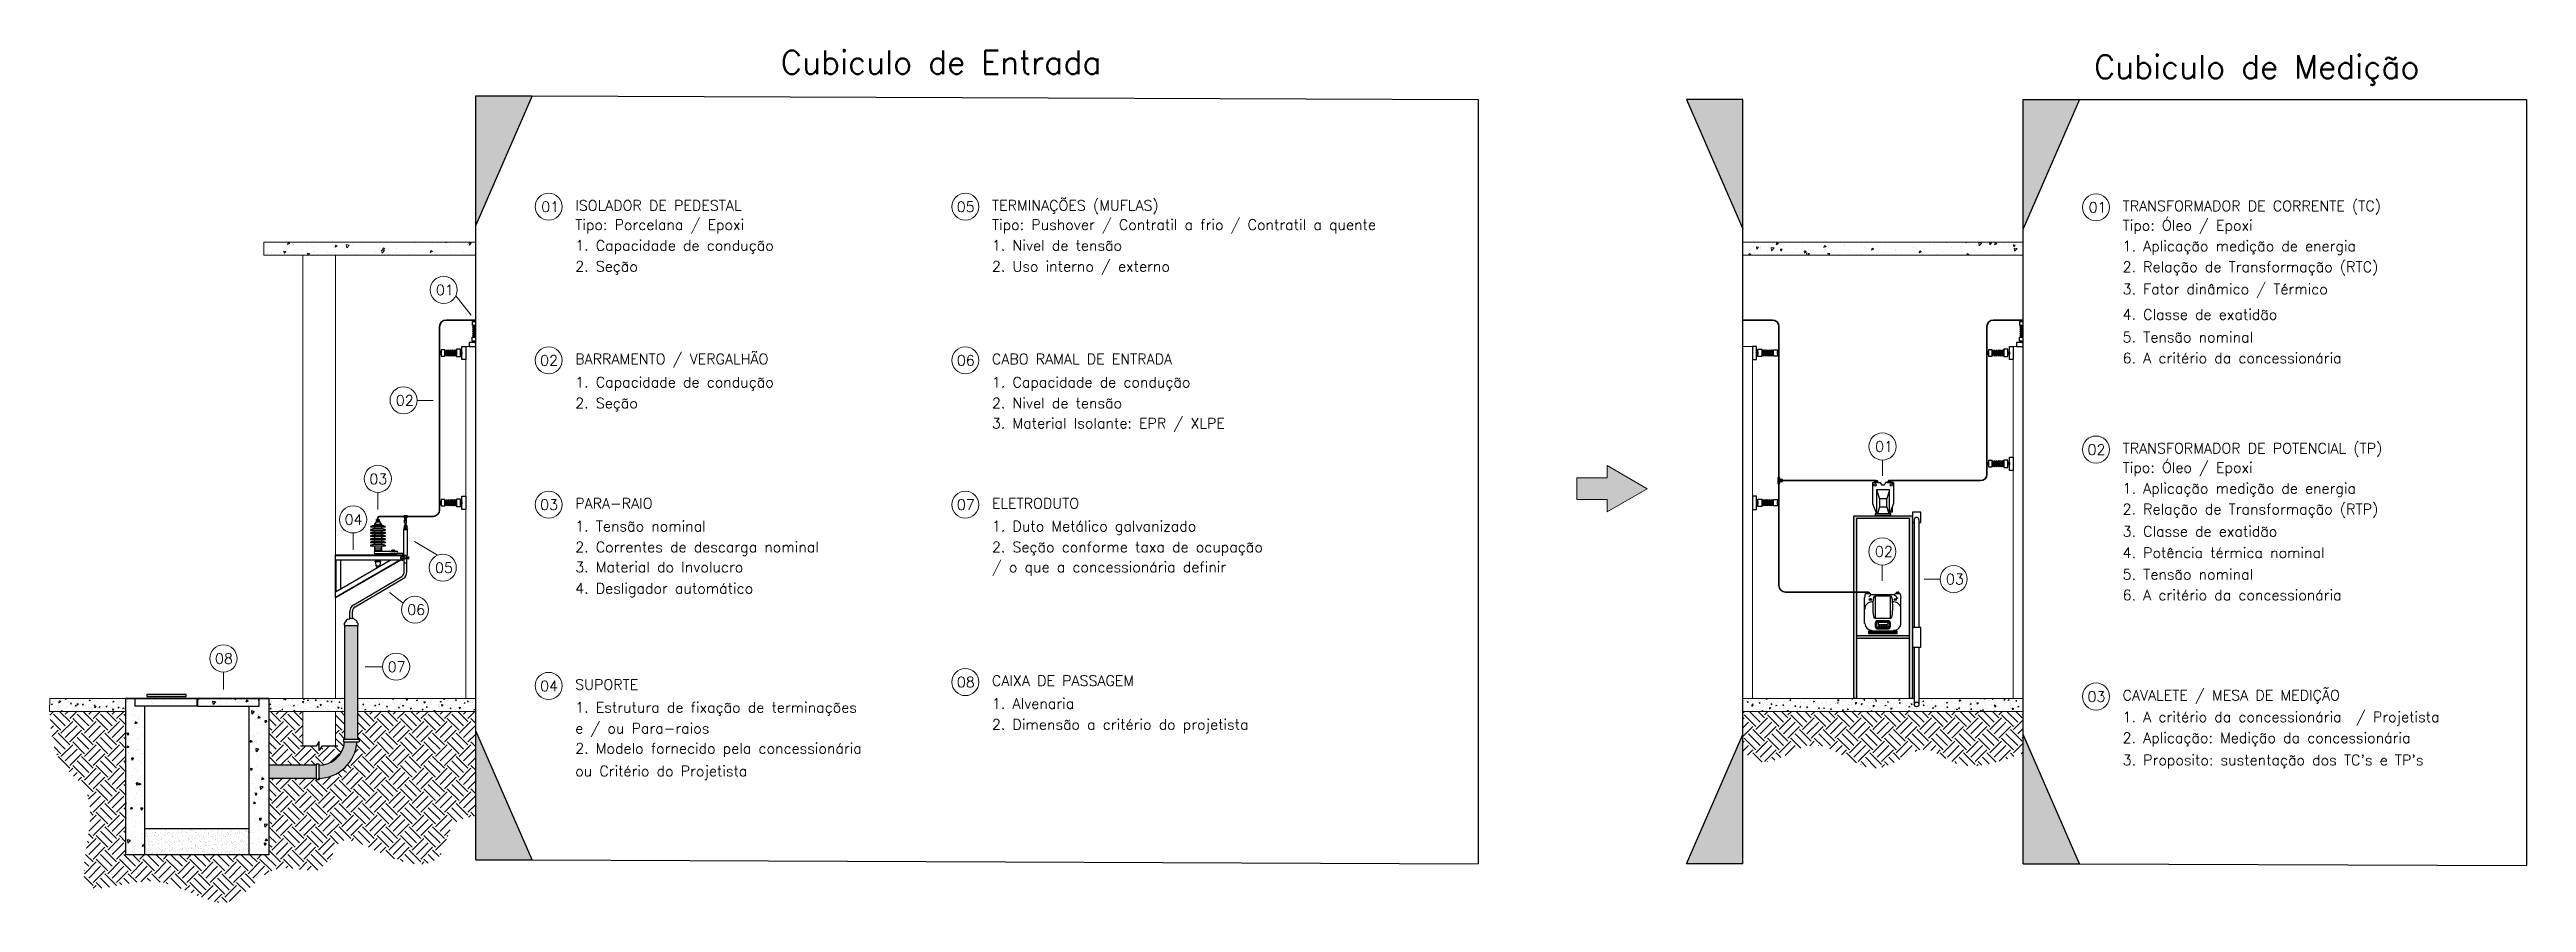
# Model space of a CAD drawing. Extents: x 2368 to 5238, y 905 to 1916.
# Drawn here: x 2368.27 to 2406.26, y 905.24 to 918.32 of the extents above; entities that cross this region are included whole.
import ezdxf

# ---------------------------------------------------------------- set-up
doc = ezdxf.new("R2010")
doc.units = 0
doc.header["$LTSCALE"] = 10
doc.linetypes.add('DASHEDX2', pattern=[38.1, 25.4, -12.7])
doc.layers.get('0').update_dxf_attribs({"linetype": 'CONTINUOUS'})
for name, color, linetype, lineweight in [('alvenaria', 2, 'CONTINUOUS', 15), ('TEXTO', 2, 'CONTINUOUS', 15), ('Vergalhão', 4, 'CONTINUOUS', 35)]:
    doc.layers.add(name, color=color, linetype=linetype, lineweight=lineweight)
for name, color, linetype in [('CABO', 5, 'CONTINUOUS'), ('Caixa de Passagem', 1, 'CONTINUOUS'), ('CONDULETE', 8, 'CONTINUOUS'), ('ELETRODUTO', 150, 'CONTINUOUS'), ('Hachura', 7, 'CONTINUOUS'), ('ISOLADOR DE PEDESTAL', 2, 'CONTINUOUS'), ('MUFLA CONTRATIL A FRIO EXTERNA', 2, 'CONTINUOUS'), ('PARA RAIO POLIMETRICO', 2, 'CONTINUOUS'), ('PRATELEIRA MEDIÇÃO', 1, 'CONTINUOUS'), ('Tela Ótis', 1, 'CONTINUOUS'), ('TRANFORMADOR DE POTENCIAL', 1, 'CONTINUOUS'), ('TRANSFORMADOR DE CORRENTE', 1, 'CONTINUOUS')]:
    doc.layers.add(name, color=color, linetype=linetype)
doc.styles.add('CP', font='simplex.shx')
doc.styles.get("Standard").update_dxf_attribs({"font": 'simplex.shx'})

msp = doc.modelspace()

# ---------------------------------------------------------------- texts
at = {"layer": 'TEXTO', "style": 'CP'}
for s, p in [('Cubiculo de Entrada', (2379.485, 917.947)), ('Cubiculo de Medição', (2399.626, 917.878))]:
    msp.add_text(s, height=0.35837, dxfattribs=at).set_placement(p)
at = {"layer": 'TEXTO', "color": 1, "style": 'CP'}
for s, p in [('TERMINAÇÕES (MUFLAS)', (2382.721, 915.851)), ('01', (2375.808, 915.83)), ('ISOLADOR DE PEDESTAL', (2376.329, 915.851)), ('05', (2382.181, 915.83)), ('01', (2399.544, 915.821)), ('TRANSFORMADOR DE CORRENTE (TC)', (2400.065, 915.843)), ('02', (2375.791, 913.473)), ('BARRAMENTO / VERGALHÃO', (2376.329, 913.495)), ('06', (2382.183, 913.473)), ('CABO RAMAL DE ENTRADA', (2382.721, 913.495)), ('02', (2399.527, 912.104)), ('TRANSFORMADOR DE POTENCIAL (TP)', (2400.065, 912.125)), ('03', (2375.791, 911.259)), ('PARA-RAIO', (2376.329, 911.28)), ('07', (2382.183, 911.259)), ('ELETRODUTO', (2382.721, 911.28)), ('04', (2375.791, 908.478)), ('SUPORTE', (2376.329, 908.499)), ('08', (2382.183, 908.538)), ('CAIXA DE PASSAGEM', (2382.721, 908.559)), ('03', (2399.527, 908.315)), ('CAVALETE / MESA DE MEDIÇÃO', (2400.065, 908.336))]:
    msp.add_text(s, height=0.16, dxfattribs=at).set_placement(p)
at = {"layer": 'TEXTO', "color": 2, "style": 'CP'}
for s, p in [('Tipo: Porcelana / Epoxi', (2376.329, 915.555)), ('Tipo: Pushover / Contratil a frio / Contratil a quente', (2382.721, 915.555)), ('Tipo: Óleo / Epoxi', (2400.065, 915.546)), ('1. Capacidade de condução', (2376.329, 915.237)), ('1. Nivel de tensão', (2382.721, 915.237)), ('1. Aplicação medição de energia', (2400.065, 915.228)), ('2. Seção', (2376.329, 914.917)), ('2. Uso interno / externo', (2382.721, 914.917)), ('2. Relação de Transformação (RTC)', (2400.065, 914.908)), ('01', (2374.192, 914.554)), ('3. Fator dinâmico / Térmico', (2400.065, 914.568)), ('4. Classe de exatidão', (2400.065, 914.177)), ('5. Tensão nominal', (2400.065, 913.83)), ('6. A critério da concessionária', (2400.065, 913.509)), ('02', (2373.577, 912.859)), ('1. Capacidade de condução', (2376.329, 913.138)), ('1. Capacidade de condução', (2382.721, 913.138)), ('2. Seção', (2376.329, 912.818)), ('2. Nivel de tensão', (2382.721, 912.818)), ('3. Material Isolante: EPR / XLPE', (2382.721, 912.509)), ('01', (2396.268, 912.152)), ('Tipo: Óleo / Epoxi', (2400.065, 911.829)), ('03', (2373.171, 911.654)), ('1. Aplicação medição de energia', (2400.065, 911.511)), ('04', (2372.792, 911.031)), ('2. Relação de Transformação (RTP)', (2400.065, 911.19)), ('2. Correntes de descarga nominal', (2376.329, 910.61)), ('1. Tensão nominal', (2376.329, 910.93)), ('2. Seção conforme taxa de ocupação', (2382.721, 910.61)), ('1. Duto Metálico galvanizado', (2382.721, 910.93)), ('3. Classe de exatidão', (2400.065, 910.851)), ('05', (2374.178, 910.292)), ('3. Material do Involucro', (2376.329, 910.303)), ('/ o que a concessionária definir', (2382.721, 910.303)), ('02', (2396.266, 910.541)), ('4. Potência térmica nominal', (2400.065, 910.522)), ('5. Tensão nominal', (2400.065, 910.19)), ('4. Desligador automático', (2376.329, 909.976)), ('03', (2397.355, 910.116)), ('6. A critério da concessionária', (2400.065, 909.874)), ('06', (2373.752, 909.648)), ('08', (2370.803, 908.898)), ('07', (2373.452, 908.772)), ('1. Estrutura de fixação de terminações', (2376.329, 908.149)), ('1. Alvenaria ', (2382.721, 908.209)), ('1. A critério da concessionária  / Projetista', (2400.065, 908.003)), ('e / ou Para-raios', (2376.329, 907.829)), ('2. Dimensão a critério do projetista', (2382.721, 907.888)), ('2. Aplicação: Medição da concessionária', (2400.065, 907.682)), ('2. Modelo fornecido pela concessionária', (2376.329, 907.522)), ('ou Critério do Projetista', (2376.329, 907.173)), ("3. Proposito: sustentação dos TC's e TP's ", (2400.065, 907.343))]:
    msp.add_text(s, height=0.16, dxfattribs=at).set_placement(p)
at = {"layer": 'TRANFORMADOR DE POTENCIAL', "color": 1}
for s, p in [('H2', (2396.182, 909.878)), ('H1', (2396.565, 909.877))]:
    msp.add_text(s, height=0.0145, dxfattribs=at).set_placement(p)

# ---------------------------------------------------------------- hatches: boundary and pattern name
h = msp.add_hatch(color=210)
h.dxf.hatch_style = 1
h.paths.add_polyline_path([(2375.666, 917.612), (2374.802, 917.612), (2374.802, 915.63)])
h.paths.add_polyline_path([(2374.802, 907.87), (2374.802, 905.889), (2375.666, 905.889)])
h = msp.add_hatch(color=210)
h.dxf.hatch_style = 1
h.paths.add_polyline_path([(2394.238, 915.572), (2394.238, 917.554), (2393.375, 917.554)])
h.paths.add_polyline_path([(2393.375, 905.83), (2394.238, 905.83), (2394.238, 907.812)])
h = msp.add_hatch(color=210)
h.dxf.hatch_style = 1
h.paths.add_polyline_path([(2399.402, 917.554), (2398.538, 917.554), (2398.538, 915.572)])
h.paths.add_polyline_path([(2398.538, 907.812), (2398.538, 905.83), (2399.402, 905.83)])
h = msp.add_hatch(color=8)
h.dxf.hatch_style = 1
h.paths.add_polyline_path([(2396.84, 911.168), (2395.94, 911.168), (2395.94, 909.999), (2395.982, 909.999), (2395.982, 911.126), (2396.798, 911.126), (2396.798, 908.368), (2396.84, 908.368)])
h.paths.add_polyline_path([(2395.982, 909.999), (2395.94, 909.999), (2395.94, 908.368), (2395.982, 908.368)], flags=17)
h.paths.add_polyline_path([(2396.798, 909.326), (2395.982, 909.326), (2395.982, 909.284), (2396.798, 909.284)], flags=17)
h = msp.add_hatch(color=8)
h.dxf.hatch_style = 1
h.set_gradient(color1=(99, 100, 102), name='CYLINDER')
h.paths.add_polyline_path([(2372.992, 909.487), (2372.792, 909.487), (2372.792, 907.741), (2372.992, 907.741)])
h = msp.add_hatch(color=8)
h.dxf.hatch_style = 1
h.set_gradient(color1=(99, 100, 102), name='CYLINDER')
h.paths.add_polyline_path([(2372.982, 907.701), (2372.792, 907.701, -0.38517), (2372.394, 907.341), (2372.394, 907.141, 0.389475)])
h = msp.add_hatch(color=8)
h.dxf.hatch_style = 1
h.set_gradient(color1=(99, 100, 102), name='CYLINDER')
h.paths.add_polyline_path([(2372.354, 907.341), (2371.629, 907.341), (2371.629, 907.141), (2372.354, 907.141)])
at = {"layer": 'Tela Ótis'}
h = msp.add_hatch(color=256, dxfattribs=at)
h.dxf.hatch_style = 1
h.paths.add_polyline_path([(2370.359, 908.397), (2370.359, 908.427), (2369.757, 908.427), (2369.757, 908.397)])
at = {"layer": 'TEXTO'}
h = msp.add_hatch(color=1, dxfattribs=at)
h.dxf.hatch_style = 1
h.paths.add_polyline_path([(2392.771, 911.585), (2392.156, 911.94), (2392.156, 911.75), (2391.693, 911.75), (2391.693, 911.419), (2392.156, 911.419), (2392.156, 911.23)])
at = {"layer": 'Vergalhão', "lineweight": -3}
h = msp.add_hatch(color=1, dxfattribs=at)
h.dxf.hatch_style = 1
h.paths.add_polyline_path([(2394.777, 911.664), (2394.808, 911.664), (2394.808, 911.693), (2394.85, 911.693), (2394.85, 911.724), (2394.808, 911.724), (2394.808, 911.753), (2394.777, 911.753)])
at = {"layer": 'Vergalhão'}
h = msp.add_hatch(color=1, dxfattribs=at)
h.dxf.hatch_style = 1
h.paths.add_polyline_path([(2373.698, 911.169), (2373.698, 911.148), (2373.716, 911.148), (2373.716, 911.12), (2373.738, 911.12), (2373.738, 911.148), (2373.756, 911.148), (2373.756, 911.169)])

# ---------------------------------------------------------------- linework, layer by layer
at = {"color": 210}
for p, q in [((2374.802, 905.889), (2374.802, 917.612)), ((2374.802, 917.612), (2375.666, 917.612)), ((2375.666, 917.612), (2374.802, 915.63)), ((2375.666, 917.612), (2390.18, 917.554)), ((2390.18, 917.554), (2390.18, 905.828)), ((2394.238, 917.554), (2393.375, 917.554)), ((2393.375, 917.554), (2394.238, 915.572)), ((2394.238, 905.83), (2394.238, 917.554)), ((2394.238, 905.83), (2394.238, 917.554)), ((2394.238, 905.83), (2394.238, 917.554)), ((2398.538, 905.83), (2398.538, 917.554)), ((2398.538, 905.83), (2398.538, 917.554)), ((2398.538, 917.554), (2399.402, 917.554)), ((2399.402, 917.554), (2398.538, 915.572)), ((2398.538, 917.554), (2406.26, 917.554)), ((2406.26, 917.554), (2406.26, 905.803)), ((2375.666, 905.889), (2374.802, 907.87)), ((2374.802, 905.889), (2375.666, 905.889)), ((2375.666, 905.889), (2390.18, 905.83)), ((2399.402, 905.83), (2406.26, 905.803))]:
    msp.add_line(p, q, dxfattribs=at)
at = {"color": 1}
for p, q in [((2374.802, 913.828), (2374.701, 913.828)), ((2374.701, 913.828), (2374.701, 913.768)), ((2398.538, 913.828), (2398.437, 913.828)), ((2398.437, 913.828), (2398.437, 913.768)), ((2374.592, 913.565), (2374.592, 913.768)), ((2374.592, 913.768), (2374.652, 913.768)), ((2374.652, 913.565), (2374.592, 913.565)), ((2374.652, 913.768), (2374.652, 913.565)), ((2374.701, 913.768), (2374.802, 913.768)), ((2394.448, 913.768), (2394.388, 913.768)), ((2394.388, 913.768), (2394.388, 913.565)), ((2394.388, 913.565), (2394.448, 913.565)), ((2394.448, 913.565), (2394.448, 913.768)), ((2398.328, 913.565), (2398.328, 913.768)), ((2398.328, 913.768), (2398.388, 913.768)), ((2398.388, 913.565), (2398.328, 913.565)), ((2398.388, 913.768), (2398.388, 913.565)), ((2398.437, 913.768), (2398.538, 913.768)), ((2398.328, 911.866), (2398.328, 912.069)), ((2398.328, 912.069), (2398.388, 912.069)), ((2398.388, 912.069), (2398.388, 911.866)), ((2398.388, 911.866), (2398.328, 911.866)), ((2374.592, 911.266), (2374.592, 911.469)), ((2374.592, 911.469), (2374.652, 911.469)), ((2374.652, 911.266), (2374.592, 911.266)), ((2374.652, 911.469), (2374.652, 911.266)), ((2394.448, 911.469), (2394.388, 911.469)), ((2394.388, 911.469), (2394.388, 911.266)), ((2394.388, 911.266), (2394.448, 911.266)), ((2394.448, 911.266), (2394.448, 911.469)), ((2373.652, 910.568), (2373.652, 910.488)), ((2372.402, 907.706), (2372.357, 907.636)), ((2372.402, 907.566), (2372.402, 907.706)), ((2393.375, 905.83), (2394.238, 907.812)), ((2399.402, 905.83), (2398.538, 907.812)), ((2372.357, 907.636), (2372.115, 907.636)), ((2372.115, 907.636), (2372.115, 907.636)), ((2372.441, 907.636), (2372.402, 907.566)), ((2372.689, 907.636), (2372.441, 907.636)), ((2394.238, 905.83), (2393.375, 905.83)), ((2398.538, 905.83), (2399.402, 905.83))]:
    msp.add_line(p, q, dxfattribs=at)
at = {"color": 251, "true_color": 0x636466}
for p, q in [((2372.652, 910.568), (2373.652, 910.568)), ((2372.652, 909.91), (2372.652, 910.568)), ((2373.652, 910.488), (2372.652, 910.488)), ((2373.652, 910.488), (2372.652, 909.91)), ((2372.652, 910.003), (2373.492, 910.488)), ((2372.732, 910.049), (2372.732, 910.488))]:
    msp.add_line(p, q, dxfattribs=at)
at = {"color": 251, "linetype": 'DASHEDX2', "ltscale": 0.02, "true_color": 0x636466}
for p, q in [((2372.652, 910.558), (2373.652, 910.558)), ((2372.652, 909.922), (2373.632, 910.488)), ((2372.662, 910.008), (2372.662, 910.488))]:
    msp.add_line(p, q, dxfattribs=at)
at = {"color": 2}
for p, q in [((2373.656, 910.507), (2373.656, 910.54)), ((2373.656, 910.54), (2373.766, 910.54)), ((2373.766, 910.508), (2373.656, 910.507)), ((2373.702, 910.54), (2373.702, 910.507)), ((2373.752, 910.54), (2373.752, 910.508))]:
    msp.add_line(p, q, dxfattribs=at)
at = {"color": 244, "linetype": 'Continuous', "lineweight": 20, "true_color": 0x991b1e}
for p, q in [((2368.269, 908.111), (2368.325, 908.168)), ((2368.507, 907.946), (2368.328, 908.126)), ((2368.575, 908.013), (2368.42, 908.168)), ((2368.507, 908.126), (2368.549, 908.168)), ((2368.575, 908.058), (2368.684, 908.168)), ((2368.867, 907.946), (2368.687, 908.126)), ((2368.934, 908.013), (2368.78, 908.168)), ((2368.867, 908.126), (2368.909, 908.168)), ((2368.934, 908.058), (2369.043, 908.168)), ((2369.226, 907.946), (2369.046, 908.126)), ((2369.293, 908.013), (2369.139, 908.168)), ((2369.226, 908.126), (2369.268, 908.168)), ((2369.293, 908.058), (2369.403, 908.168)), ((2369.431, 908.1), (2369.405, 908.126)), ((2371.808, 908.013), (2371.653, 908.168)), ((2371.74, 908.126), (2371.782, 908.168)), ((2371.808, 908.058), (2371.917, 908.168)), ((2372.099, 907.946), (2371.92, 908.126)), ((2372.152, 908.028), (2372.013, 908.168)), ((2372.099, 908.126), (2372.141, 908.168)), ((2372.792, 907.971), (2372.652, 908.111)), ((2372.792, 908.106), (2372.731, 908.168)), ((2372.992, 908.165), (2372.995, 908.168)), ((2373.177, 907.946), (2372.997, 908.126)), ((2373.244, 908.013), (2373.09, 908.168)), ((2373.177, 908.126), (2373.219, 908.168)), ((2373.244, 908.058), (2373.354, 908.168)), ((2373.536, 907.946), (2373.357, 908.126)), ((2373.604, 908.013), (2373.449, 908.168)), ((2373.536, 908.126), (2373.578, 908.168)), ((2373.604, 908.058), (2373.713, 908.168)), ((2373.895, 907.946), (2373.716, 908.126)), ((2373.963, 908.013), (2373.809, 908.168)), ((2373.895, 908.126), (2373.938, 908.168)), ((2373.963, 908.058), (2374.072, 908.168)), ((2374.255, 907.946), (2374.075, 908.126)), ((2374.322, 908.013), (2374.168, 908.168)), ((2374.255, 908.126), (2374.297, 908.168)), ((2374.322, 908.058), (2374.431, 908.168)), ((2374.614, 907.946), (2374.434, 908.126)), ((2374.681, 908.013), (2374.527, 908.168)), ((2374.614, 908.126), (2374.656, 908.168)), ((2374.681, 908.058), (2374.791, 908.168)), ((2374.802, 908.117), (2374.794, 908.126)), ((2394.238, 908.141), (2394.265, 908.168)), ((2394.437, 907.935), (2394.258, 908.115)), ((2394.505, 908.003), (2394.34, 908.168)), ((2394.572, 908.07), (2394.474, 908.168)), ((2394.572, 908.115), (2394.624, 908.168)), ((2394.796, 907.935), (2394.617, 908.115)), ((2394.864, 908.003), (2394.699, 908.168)), ((2394.931, 908.07), (2394.834, 908.168)), ((2394.931, 908.115), (2394.984, 908.168)), ((2395.156, 907.935), (2394.976, 908.115)), ((2395.223, 908.003), (2395.058, 908.168)), ((2395.29, 908.07), (2395.193, 908.168)), ((2395.29, 908.115), (2395.343, 908.168)), ((2395.515, 907.935), (2395.335, 908.115)), ((2395.582, 908.003), (2395.417, 908.168)), ((2395.65, 908.07), (2395.552, 908.168)), ((2395.65, 908.115), (2395.702, 908.168)), ((2395.874, 907.935), (2395.694, 908.115)), ((2395.941, 908.003), (2395.777, 908.168)), ((2396.009, 908.07), (2395.911, 908.168)), ((2396.009, 908.115), (2396.061, 908.168)), ((2396.233, 907.935), (2396.054, 908.115)), ((2396.301, 908.003), (2396.136, 908.168)), ((2396.368, 908.07), (2396.271, 908.168)), ((2396.368, 908.115), (2396.42, 908.168)), ((2396.592, 907.935), (2396.413, 908.115)), ((2396.66, 908.003), (2396.495, 908.168)), ((2396.727, 908.07), (2396.63, 908.168)), ((2396.727, 908.115), (2396.78, 908.168)), ((2396.952, 907.935), (2396.772, 908.115)), ((2397.019, 908.003), (2396.854, 908.168)), ((2397.086, 908.07), (2396.989, 908.168)), ((2397.086, 908.115), (2397.139, 908.168)), ((2397.311, 907.935), (2397.131, 908.115)), ((2397.378, 908.003), (2397.213, 908.168)), ((2397.446, 908.07), (2397.348, 908.168)), ((2397.446, 908.115), (2397.498, 908.168)), ((2397.67, 907.935), (2397.49, 908.115)), ((2397.737, 908.003), (2397.573, 908.168)), ((2397.805, 908.07), (2397.707, 908.168)), ((2397.805, 908.115), (2397.857, 908.168)), ((2398.029, 907.935), (2397.85, 908.115)), ((2398.097, 908.003), (2397.932, 908.168)), ((2398.164, 908.07), (2398.067, 908.168)), ((2398.164, 908.115), (2398.217, 908.168)), ((2398.389, 907.935), (2398.209, 908.115)), ((2398.456, 908.003), (2398.291, 908.168)), ((2398.523, 908.07), (2398.426, 908.168)), ((2398.523, 908.115), (2398.538, 908.13)), ((2368.44, 907.879), (2368.273, 908.046)), ((2368.285, 907.903), (2368.328, 907.946)), ((2368.3, 907.784), (2368.395, 907.879)), ((2368.507, 907.587), (2368.328, 907.766)), ((2368.575, 907.654), (2368.395, 907.834)), ((2368.44, 907.834), (2368.62, 908.013)), ((2368.507, 907.766), (2368.687, 907.946)), ((2368.575, 907.699), (2368.754, 907.879)), ((2368.799, 907.879), (2368.62, 908.058)), ((2368.799, 907.519), (2368.62, 907.699)), ((2368.867, 907.587), (2368.687, 907.766)), ((2368.934, 907.654), (2368.754, 907.834)), ((2368.799, 907.834), (2368.979, 908.013)), ((2368.867, 907.766), (2369.046, 907.946)), ((2368.934, 907.699), (2369.114, 907.879)), ((2369.158, 907.879), (2368.979, 908.058)), ((2369.158, 907.519), (2368.979, 907.699)), ((2369.226, 907.587), (2369.046, 907.766)), ((2369.293, 907.654), (2369.114, 907.834)), ((2369.158, 907.834), (2369.338, 908.013)), ((2369.226, 907.766), (2369.405, 907.946)), ((2369.293, 907.699), (2369.431, 907.837)), ((2369.431, 907.965), (2369.338, 908.058)), ((2369.431, 907.606), (2369.338, 907.699)), ((2369.431, 907.74), (2369.405, 907.766)), ((2371.74, 907.946), (2371.629, 908.057)), ((2371.673, 907.879), (2371.629, 907.923)), ((2371.808, 907.654), (2371.629, 907.833)), ((2371.74, 907.587), (2371.629, 907.698)), ((2371.673, 907.834), (2371.852, 908.013)), ((2371.74, 907.766), (2371.92, 907.946)), ((2371.808, 907.699), (2371.987, 907.879)), ((2372.032, 907.879), (2371.852, 908.058)), ((2372.032, 907.519), (2371.852, 907.699)), ((2372.099, 907.587), (2371.92, 907.766)), ((2372.152, 907.668), (2371.987, 907.834)), ((2372.032, 907.834), (2372.152, 907.954)), ((2372.099, 907.766), (2372.152, 907.819)), ((2372.751, 907.879), (2372.652, 907.977)), ((2372.652, 907.825), (2372.706, 907.879)), ((2372.778, 907.627), (2372.652, 907.752)), ((2372.792, 907.747), (2372.706, 907.834)), ((2372.751, 907.834), (2372.792, 907.876)), ((2373.11, 907.879), (2372.992, 907.996)), ((2372.992, 907.941), (2372.997, 907.946)), ((2372.992, 907.806), (2373.065, 907.879)), ((2373.177, 907.587), (2372.997, 907.766)), ((2373.244, 907.654), (2373.065, 907.834)), ((2373.11, 907.834), (2373.289, 908.013)), ((2373.177, 907.766), (2373.357, 907.946)), ((2373.244, 907.699), (2373.424, 907.879)), ((2373.469, 907.879), (2373.289, 908.058)), ((2373.469, 907.519), (2373.289, 907.699)), ((2373.536, 907.587), (2373.357, 907.766)), ((2373.604, 907.654), (2373.424, 907.834)), ((2373.469, 907.834), (2373.649, 908.013)), ((2373.536, 907.766), (2373.716, 907.946)), ((2373.604, 907.699), (2373.783, 907.879)), ((2373.828, 907.879), (2373.649, 908.058)), ((2373.828, 907.519), (2373.649, 907.699)), ((2373.895, 907.587), (2373.716, 907.766)), ((2373.963, 907.654), (2373.783, 907.834)), ((2373.828, 907.834), (2374.008, 908.013)), ((2373.895, 907.766), (2374.075, 907.946)), ((2373.963, 907.699), (2374.142, 907.879)), ((2374.187, 907.879), (2374.008, 908.058)), ((2374.187, 907.519), (2374.008, 907.699)), ((2374.255, 907.587), (2374.075, 907.766)), ((2374.322, 907.654), (2374.142, 907.834)), ((2374.187, 907.834), (2374.367, 908.013)), ((2374.255, 907.766), (2374.434, 907.946)), ((2374.322, 907.699), (2374.502, 907.879)), ((2374.547, 907.879), (2374.367, 908.058)), ((2374.547, 907.519), (2374.367, 907.699)), ((2374.614, 907.587), (2374.434, 907.766)), ((2374.681, 907.654), (2374.502, 907.834)), ((2374.547, 907.834), (2374.726, 908.013)), ((2374.614, 907.766), (2374.794, 907.946)), ((2374.681, 907.699), (2374.802, 907.82)), ((2374.802, 907.982), (2374.726, 908.058)), ((2374.802, 907.623), (2374.726, 907.699)), ((2374.802, 907.757), (2374.794, 907.766)), ((2394.238, 908.051), (2394.258, 908.07)), ((2394.238, 907.916), (2394.325, 908.003)), ((2394.238, 907.782), (2394.392, 907.935)), ((2394.238, 907.692), (2394.258, 907.711)), ((2394.437, 907.576), (2394.258, 907.756)), ((2394.505, 907.644), (2394.325, 907.823)), ((2394.572, 907.711), (2394.392, 907.891)), ((2394.437, 907.891), (2394.617, 908.07)), ((2394.437, 907.531), (2394.617, 907.711)), ((2394.505, 907.823), (2394.684, 908.003)), ((2394.572, 907.756), (2394.752, 907.935)), ((2394.796, 907.576), (2394.617, 907.756)), ((2394.864, 907.644), (2394.684, 907.823)), ((2394.931, 907.711), (2394.752, 907.891)), ((2394.796, 907.891), (2394.976, 908.07)), ((2394.796, 907.531), (2394.976, 907.711)), ((2394.864, 907.823), (2395.043, 908.003)), ((2394.931, 907.756), (2395.111, 907.935)), ((2395.13, 907.602), (2394.976, 907.756)), ((2395.223, 907.644), (2395.043, 907.823)), ((2395.29, 907.711), (2395.111, 907.891)), ((2395.156, 907.891), (2395.335, 908.07)), ((2395.223, 907.823), (2395.403, 908.003)), ((2395.265, 907.641), (2395.335, 907.711)), ((2395.29, 907.756), (2395.47, 907.935)), ((2395.459, 907.632), (2395.335, 907.756)), ((2395.582, 907.644), (2395.403, 907.823)), ((2395.65, 907.711), (2395.47, 907.891)), ((2395.515, 907.891), (2395.694, 908.07)), ((2395.576, 907.592), (2395.694, 907.711)), ((2395.582, 907.823), (2395.762, 908.003)), ((2395.65, 907.756), (2395.829, 907.935)), ((2395.874, 907.576), (2395.694, 907.756)), ((2395.941, 907.644), (2395.762, 907.823)), ((2396.009, 907.711), (2395.829, 907.891)), ((2395.874, 907.891), (2396.054, 908.07)), ((2395.874, 907.531), (2396.054, 907.711)), ((2395.941, 907.823), (2396.121, 908.003)), ((2396.009, 907.756), (2396.188, 907.935)), ((2396.233, 907.576), (2396.054, 907.756)), ((2396.301, 907.644), (2396.121, 907.823)), ((2396.368, 907.711), (2396.188, 907.891)), ((2396.233, 907.891), (2396.413, 908.07)), ((2396.233, 907.531), (2396.413, 907.711)), ((2396.301, 907.823), (2396.48, 908.003)), ((2396.368, 907.756), (2396.548, 907.935)), ((2396.592, 907.576), (2396.413, 907.756)), ((2396.66, 907.644), (2396.48, 907.823)), ((2396.727, 907.711), (2396.548, 907.891)), ((2396.592, 907.891), (2396.772, 908.07)), ((2396.592, 907.531), (2396.772, 907.711)), ((2396.66, 907.823), (2396.839, 908.003)), ((2396.727, 907.756), (2396.907, 907.935)), ((2396.952, 907.576), (2396.772, 907.756)), ((2397.019, 907.644), (2396.839, 907.823)), ((2397.086, 907.711), (2396.907, 907.891)), ((2396.952, 907.891), (2397.131, 908.07)), ((2397.004, 907.584), (2397.131, 907.711)), ((2397.019, 907.823), (2397.199, 908.003)), ((2397.086, 907.756), (2397.266, 907.935)), ((2397.311, 907.576), (2397.131, 907.756)), ((2397.378, 907.644), (2397.199, 907.823)), ((2397.446, 907.711), (2397.266, 907.891)), ((2397.311, 907.891), (2397.49, 908.07)), ((2397.311, 907.531), (2397.49, 907.711)), ((2397.378, 907.823), (2397.558, 908.003)), ((2397.446, 907.756), (2397.625, 907.935)), ((2397.67, 907.576), (2397.49, 907.756)), ((2397.737, 907.644), (2397.558, 907.823)), ((2397.805, 907.711), (2397.625, 907.891)), ((2397.67, 907.891), (2397.85, 908.07)), ((2397.67, 907.531), (2397.85, 907.711)), ((2397.737, 907.823), (2397.917, 908.003)), ((2397.805, 907.756), (2397.984, 907.935)), ((2398.029, 907.576), (2397.85, 907.756)), ((2398.097, 907.644), (2397.917, 907.823)), ((2398.164, 907.711), (2397.984, 907.891)), ((2398.029, 907.891), (2398.209, 908.07)), ((2398.029, 907.531), (2398.209, 907.711)), ((2398.097, 907.823), (2398.276, 908.003)), ((2398.164, 907.756), (2398.344, 907.935)), ((2398.389, 907.576), (2398.209, 907.756)), ((2398.456, 907.644), (2398.276, 907.823)), ((2398.523, 907.711), (2398.344, 907.891)), ((2398.389, 907.891), (2398.538, 908.04)), ((2398.456, 907.823), (2398.538, 907.906)), ((2398.523, 907.756), (2398.538, 907.771)), ((2368.44, 907.519), (2368.334, 907.625)), ((2368.377, 907.501), (2368.395, 907.519)), ((2368.575, 907.295), (2368.395, 907.474)), ((2368.44, 907.474), (2368.62, 907.654)), ((2368.507, 907.407), (2368.687, 907.587)), ((2368.575, 907.34), (2368.754, 907.519)), ((2368.799, 907.16), (2368.62, 907.34)), ((2368.867, 907.228), (2368.687, 907.407)), ((2368.934, 907.295), (2368.754, 907.474)), ((2368.799, 907.474), (2368.979, 907.654)), ((2368.867, 907.407), (2369.046, 907.587)), ((2368.934, 907.34), (2369.114, 907.519)), ((2369.158, 907.16), (2368.979, 907.34)), ((2369.226, 907.228), (2369.046, 907.407)), ((2369.293, 907.295), (2369.114, 907.474)), ((2369.158, 907.474), (2369.338, 907.654)), ((2369.226, 907.407), (2369.405, 907.587)), ((2369.293, 907.34), (2369.431, 907.478)), ((2369.431, 907.246), (2369.338, 907.34)), ((2369.431, 907.381), (2369.405, 907.407)), ((2371.673, 907.519), (2371.629, 907.563)), ((2371.761, 907.341), (2371.629, 907.474)), ((2371.673, 907.474), (2371.852, 907.654)), ((2371.74, 907.407), (2371.92, 907.587)), ((2371.809, 907.341), (2371.987, 907.519)), ((2371.986, 907.341), (2371.92, 907.407)), ((2372.121, 907.341), (2371.987, 907.474)), ((2372.032, 907.474), (2372.193, 907.636)), ((2372.099, 907.407), (2372.279, 907.587)), ((2372.168, 907.341), (2372.346, 907.519)), ((2372.391, 907.519), (2372.275, 907.636)), ((2372.345, 907.341), (2372.279, 907.407)), ((2372.472, 907.349), (2372.346, 907.474)), ((2372.402, 907.643), (2372.378, 907.668)), ((2372.391, 907.474), (2372.553, 907.636)), ((2372.459, 907.587), (2372.43, 907.615)), ((2372.459, 907.407), (2372.638, 907.587)), ((2372.566, 907.38), (2372.706, 907.519)), ((2372.736, 907.534), (2372.634, 907.636)), ((2372.885, 907.295), (2372.834, 907.346)), ((2372.885, 907.34), (2373.065, 907.519)), ((2373.11, 907.16), (2372.93, 907.34)), ((2372.947, 907.537), (2372.997, 907.587)), ((2373.11, 907.519), (2372.977, 907.652)), ((2373.177, 907.228), (2372.997, 907.407)), ((2373.244, 907.295), (2373.065, 907.474)), ((2373.11, 907.474), (2373.289, 907.654)), ((2373.177, 907.407), (2373.357, 907.587)), ((2373.244, 907.34), (2373.424, 907.519)), ((2373.469, 907.16), (2373.289, 907.34)), ((2373.536, 907.228), (2373.357, 907.407)), ((2373.604, 907.295), (2373.424, 907.474)), ((2373.469, 907.474), (2373.649, 907.654)), ((2373.536, 907.407), (2373.716, 907.587)), ((2373.604, 907.34), (2373.783, 907.519)), ((2373.828, 907.16), (2373.649, 907.34)), ((2373.895, 907.228), (2373.716, 907.407)), ((2373.963, 907.295), (2373.783, 907.474)), ((2373.828, 907.474), (2374.008, 907.654)), ((2373.895, 907.407), (2374.075, 907.587)), ((2373.963, 907.34), (2374.142, 907.519)), ((2374.187, 907.16), (2374.008, 907.34)), ((2374.255, 907.228), (2374.075, 907.407)), ((2374.322, 907.295), (2374.142, 907.474)), ((2374.187, 907.474), (2374.367, 907.654)), ((2374.255, 907.407), (2374.434, 907.587)), ((2374.322, 907.34), (2374.502, 907.519)), ((2374.547, 907.16), (2374.367, 907.34)), ((2374.614, 907.228), (2374.434, 907.407)), ((2374.681, 907.295), (2374.502, 907.474)), ((2374.547, 907.474), (2374.726, 907.654)), ((2374.614, 907.407), (2374.794, 907.587)), ((2374.681, 907.34), (2374.802, 907.461)), ((2374.802, 907.264), (2374.726, 907.34)), ((2374.802, 907.398), (2374.794, 907.407)), ((2394.238, 907.557), (2394.325, 907.644)), ((2394.311, 907.495), (2394.392, 907.576)), ((2394.535, 907.389), (2394.392, 907.531)), ((2394.505, 907.464), (2394.684, 907.644)), ((2394.572, 907.397), (2394.752, 907.576)), ((2394.621, 907.392), (2394.617, 907.397)), ((2394.728, 907.42), (2394.684, 907.464)), ((2394.824, 907.459), (2394.752, 907.531)), ((2394.89, 907.491), (2395.043, 907.644)), ((2395.402, 907.643), (2395.403, 907.644)), ((2395.667, 907.549), (2395.762, 907.644)), ((2395.755, 907.502), (2395.829, 907.576)), ((2395.983, 907.377), (2395.829, 907.531)), ((2395.941, 907.464), (2396.121, 907.644)), ((2396.009, 907.397), (2396.188, 907.576)), ((2396.05, 907.348), (2396.054, 907.352)), ((2396.131, 907.319), (2396.054, 907.397)), ((2396.286, 907.298), (2396.121, 907.464)), ((2396.368, 907.352), (2396.188, 907.531)), ((2396.301, 907.464), (2396.48, 907.644)), ((2396.368, 907.397), (2396.548, 907.576)), ((2396.372, 907.31), (2396.413, 907.352)), ((2396.467, 907.342), (2396.413, 907.397)), ((2396.559, 907.385), (2396.48, 907.464)), ((2396.647, 907.432), (2396.548, 907.531)), ((2396.66, 907.464), (2396.839, 907.644)), ((2396.885, 907.554), (2396.907, 907.576)), ((2397.122, 907.567), (2397.199, 907.644)), ((2397.214, 907.524), (2397.266, 907.576)), ((2397.352, 907.446), (2397.266, 907.531)), ((2397.378, 907.464), (2397.558, 907.644)), ((2397.446, 907.397), (2397.625, 907.576)), ((2397.519, 907.369), (2397.49, 907.397)), ((2397.69, 907.332), (2397.558, 907.464)), ((2397.805, 907.352), (2397.625, 907.531)), ((2397.737, 907.464), (2397.917, 907.644)), ((2397.805, 907.397), (2397.984, 907.576)), ((2397.831, 907.333), (2397.85, 907.352)), ((2397.905, 907.342), (2397.85, 907.397)), ((2398.018, 907.363), (2397.917, 907.464)), ((2398.126, 907.39), (2397.984, 907.531)), ((2398.097, 907.464), (2398.276, 907.644)), ((2398.17, 907.402), (2398.344, 907.576)), ((2398.298, 907.442), (2398.276, 907.464)), ((2398.398, 907.477), (2398.344, 907.531)), ((2398.389, 907.531), (2398.538, 907.681)), ((2398.511, 907.519), (2398.538, 907.546)), ((2368.564, 907.239), (2368.62, 907.295)), ((2368.634, 907.175), (2368.687, 907.228)), ((2368.703, 907.109), (2368.754, 907.16)), ((2368.934, 906.936), (2368.754, 907.115)), ((2368.799, 907.115), (2368.979, 907.295)), ((2368.864, 906.821), (2368.979, 906.936)), ((2368.867, 907.048), (2369.046, 907.228)), ((2368.934, 906.981), (2369.114, 907.16)), ((2369.158, 906.801), (2368.979, 906.981)), ((2369.226, 906.868), (2369.046, 907.048)), ((2369.293, 906.936), (2369.114, 907.115)), ((2369.158, 907.115), (2369.338, 907.295)), ((2369.158, 906.756), (2369.338, 906.936)), ((2369.226, 907.048), (2369.405, 907.228)), ((2369.293, 906.981), (2369.431, 907.119)), ((2369.431, 906.887), (2369.338, 906.981)), ((2369.431, 907.022), (2369.405, 907.048)), ((2371.808, 906.936), (2371.629, 907.114)), ((2371.74, 906.868), (2371.629, 906.98)), ((2371.673, 907.115), (2371.699, 907.141)), ((2371.673, 906.756), (2371.852, 906.936)), ((2371.74, 907.048), (2371.833, 907.141)), ((2371.808, 906.981), (2371.968, 907.141)), ((2372.032, 906.801), (2371.852, 906.981)), ((2372.099, 906.868), (2371.92, 907.048)), ((2372.167, 906.936), (2371.987, 907.115)), ((2372.032, 907.115), (2372.058, 907.141)), ((2372.032, 906.756), (2372.212, 906.936)), ((2372.099, 907.048), (2372.193, 907.141)), ((2372.167, 906.981), (2372.327, 907.141)), ((2372.391, 906.801), (2372.212, 906.981)), ((2372.459, 906.868), (2372.279, 907.048)), ((2372.526, 906.936), (2372.346, 907.115)), ((2372.391, 907.115), (2372.418, 907.142)), ((2372.391, 906.756), (2372.571, 906.936)), ((2372.459, 907.048), (2372.588, 907.177)), ((2372.526, 906.981), (2372.706, 907.16)), ((2372.751, 906.801), (2372.571, 906.981)), ((2372.818, 906.868), (2372.638, 907.048)), ((2372.751, 907.16), (2372.687, 907.224)), ((2372.885, 906.936), (2372.706, 907.115)), ((2372.751, 907.115), (2372.93, 907.295)), ((2372.751, 906.756), (2372.93, 906.936)), ((2372.818, 907.228), (2372.766, 907.279)), ((2372.818, 907.048), (2372.997, 907.228)), ((2372.885, 906.981), (2373.065, 907.16)), ((2373.11, 906.801), (2372.93, 906.981)), ((2373.177, 906.868), (2372.997, 907.048)), ((2373.244, 906.936), (2373.065, 907.115)), ((2373.11, 907.115), (2373.289, 907.295)), ((2373.11, 906.756), (2373.289, 906.936)), ((2373.177, 907.048), (2373.357, 907.228)), ((2373.244, 906.981), (2373.424, 907.16)), ((2373.469, 906.801), (2373.289, 906.981)), ((2373.536, 906.868), (2373.357, 907.048)), ((2373.604, 906.936), (2373.424, 907.115)), ((2373.469, 907.115), (2373.649, 907.295)), ((2373.469, 906.756), (2373.649, 906.936)), ((2373.536, 907.048), (2373.716, 907.228)), ((2373.604, 906.981), (2373.783, 907.16)), ((2373.828, 906.801), (2373.649, 906.981)), ((2373.895, 906.868), (2373.716, 907.048)), ((2373.963, 906.936), (2373.783, 907.115)), ((2373.828, 907.115), (2374.008, 907.295)), ((2373.828, 906.756), (2374.008, 906.936)), ((2373.895, 907.048), (2374.075, 907.228)), ((2373.963, 906.981), (2374.142, 907.16)), ((2374.187, 906.801), (2374.008, 906.981)), ((2374.255, 906.868), (2374.075, 907.048)), ((2374.322, 906.936), (2374.142, 907.115)), ((2374.187, 907.115), (2374.367, 907.295)), ((2374.187, 906.756), (2374.367, 906.936)), ((2374.255, 907.048), (2374.434, 907.228)), ((2374.322, 906.981), (2374.502, 907.16)), ((2374.547, 906.801), (2374.367, 906.981)), ((2374.614, 906.868), (2374.434, 907.048)), ((2374.681, 906.936), (2374.502, 907.115)), ((2374.547, 907.115), (2374.726, 907.295)), ((2374.547, 906.756), (2374.726, 906.936)), ((2374.614, 907.048), (2374.794, 907.228)), ((2374.681, 906.981), (2374.802, 907.102)), ((2374.802, 906.904), (2374.726, 906.981)), ((2374.802, 907.039), (2374.794, 907.048)), ((2368.867, 906.868), (2368.845, 906.89)), ((2368.882, 906.704), (2369.046, 906.868)), ((2368.882, 906.48), (2368.979, 906.576)), ((2368.934, 906.576), (2368.886, 906.625)), ((2368.934, 906.621), (2369.114, 906.801)), ((2369.158, 906.442), (2368.979, 906.621)), ((2369.226, 906.509), (2369.046, 906.689)), ((2369.293, 906.576), (2369.114, 906.756)), ((2369.158, 906.397), (2369.338, 906.576)), ((2369.226, 906.689), (2369.405, 906.868)), ((2369.293, 906.621), (2369.431, 906.76)), ((2369.431, 906.528), (2369.338, 906.621)), ((2369.431, 906.663), (2369.405, 906.689)), ((2371.673, 906.801), (2371.629, 906.845)), ((2371.808, 906.576), (2371.629, 906.755)), ((2371.74, 906.509), (2371.629, 906.621)), ((2371.673, 906.397), (2371.852, 906.576)), ((2371.74, 906.689), (2371.92, 906.868)), ((2371.808, 906.621), (2371.987, 906.801)), ((2372.032, 906.442), (2371.852, 906.621)), ((2372.099, 906.509), (2371.92, 906.689)), ((2372.167, 906.576), (2371.987, 906.756)), ((2372.032, 906.397), (2372.212, 906.576)), ((2372.099, 906.689), (2372.279, 906.868)), ((2372.167, 906.621), (2372.346, 906.801)), ((2372.391, 906.442), (2372.212, 906.621)), ((2372.459, 906.509), (2372.279, 906.689)), ((2372.526, 906.576), (2372.346, 906.756)), ((2372.391, 906.397), (2372.571, 906.576)), ((2372.459, 906.689), (2372.638, 906.868)), ((2372.526, 906.621), (2372.706, 906.801)), ((2372.751, 906.442), (2372.571, 906.621)), ((2372.818, 906.509), (2372.638, 906.689)), ((2372.885, 906.576), (2372.706, 906.756)), ((2372.751, 906.397), (2372.93, 906.576)), ((2372.818, 906.689), (2372.997, 906.868)), ((2372.885, 906.621), (2373.065, 906.801)), ((2373.11, 906.442), (2372.93, 906.621)), ((2373.177, 906.509), (2372.997, 906.689)), ((2373.244, 906.576), (2373.065, 906.756)), ((2373.11, 906.397), (2373.289, 906.576)), ((2373.177, 906.689), (2373.357, 906.868)), ((2373.244, 906.621), (2373.424, 906.801)), ((2373.469, 906.442), (2373.289, 906.621)), ((2373.536, 906.509), (2373.357, 906.689)), ((2373.604, 906.576), (2373.424, 906.756)), ((2373.469, 906.397), (2373.649, 906.576)), ((2373.536, 906.689), (2373.716, 906.868)), ((2373.604, 906.621), (2373.783, 906.801)), ((2373.828, 906.442), (2373.649, 906.621)), ((2373.895, 906.509), (2373.716, 906.689)), ((2373.963, 906.576), (2373.783, 906.756)), ((2373.828, 906.397), (2374.008, 906.576)), ((2373.895, 906.689), (2374.075, 906.868)), ((2373.963, 906.621), (2374.142, 906.801)), ((2374.187, 906.442), (2374.008, 906.621)), ((2374.255, 906.509), (2374.075, 906.689)), ((2374.322, 906.576), (2374.142, 906.756)), ((2374.187, 906.397), (2374.367, 906.576)), ((2374.255, 906.689), (2374.434, 906.868)), ((2374.322, 906.621), (2374.502, 906.801)), ((2374.515, 906.473), (2374.367, 906.621)), ((2374.605, 906.518), (2374.434, 906.689)), ((2374.681, 906.576), (2374.502, 906.756)), ((2374.614, 906.689), (2374.794, 906.868)), ((2374.681, 906.621), (2374.802, 906.742)), ((2374.692, 906.543), (2374.726, 906.576)), ((2374.785, 906.562), (2374.726, 906.621)), ((2374.802, 906.68), (2374.794, 906.689)), ((2368.832, 906.07), (2368.979, 906.217)), ((2368.934, 906.217), (2368.863, 906.288)), ((2368.868, 906.331), (2369.046, 906.509)), ((2368.934, 906.262), (2369.114, 906.442)), ((2369.158, 906.083), (2368.979, 906.262)), ((2369.226, 906.15), (2369.046, 906.329)), ((2369.293, 906.217), (2369.114, 906.397)), ((2369.158, 906.038), (2369.338, 906.217)), ((2369.226, 906.329), (2369.405, 906.509)), ((2369.293, 906.262), (2369.431, 906.4)), ((2369.431, 906.169), (2369.338, 906.262)), ((2369.431, 906.304), (2369.405, 906.329)), ((2371.673, 906.442), (2371.629, 906.486)), ((2371.808, 906.217), (2371.629, 906.396)), ((2371.74, 906.15), (2371.629, 906.261)), ((2371.673, 906.038), (2371.852, 906.217)), ((2371.74, 906.329), (2371.92, 906.509)), ((2371.808, 906.262), (2371.987, 906.442)), ((2372.032, 906.083), (2371.852, 906.262)), ((2372.099, 906.15), (2371.92, 906.329)), ((2372.167, 906.217), (2371.987, 906.397)), ((2372.032, 906.038), (2372.212, 906.217)), ((2372.099, 906.329), (2372.279, 906.509)), ((2372.167, 906.262), (2372.346, 906.442)), ((2372.391, 906.083), (2372.212, 906.262)), ((2372.459, 906.15), (2372.279, 906.329)), ((2372.526, 906.217), (2372.346, 906.397)), ((2372.391, 906.038), (2372.571, 906.217)), ((2372.459, 906.329), (2372.638, 906.509)), ((2372.526, 906.262), (2372.706, 906.442)), ((2372.695, 906.138), (2372.571, 906.262)), ((2372.78, 906.187), (2372.638, 906.329)), ((2372.885, 906.217), (2372.706, 906.397)), ((2372.818, 906.329), (2372.997, 906.509)), ((2372.885, 906.262), (2373.065, 906.442)), ((2372.897, 906.184), (2372.93, 906.217)), ((2373.065, 906.127), (2372.93, 906.262)), ((2373.177, 906.15), (2372.997, 906.329)), ((2373.244, 906.217), (2373.065, 906.397)), ((2373.157, 906.085), (2373.289, 906.217)), ((2373.177, 906.329), (2373.357, 906.509)), ((2373.244, 906.262), (2373.424, 906.442)), ((2373.469, 906.083), (2373.289, 906.262)), ((2373.536, 906.15), (2373.357, 906.329)), ((2373.604, 906.217), (2373.424, 906.397)), ((2373.469, 906.038), (2373.649, 906.217)), ((2373.536, 906.329), (2373.716, 906.509)), ((2373.604, 906.262), (2373.783, 906.442)), ((2373.828, 906.083), (2373.649, 906.262)), ((2373.895, 906.15), (2373.716, 906.329)), ((2373.963, 906.217), (2373.783, 906.397)), ((2373.828, 906.038), (2374.008, 906.217)), ((2373.895, 906.329), (2374.075, 906.509)), ((2373.963, 906.262), (2374.142, 906.442)), ((2374.187, 906.083), (2374.008, 906.262)), ((2374.255, 906.15), (2374.075, 906.329)), ((2374.322, 906.217), (2374.142, 906.397)), ((2374.187, 906.038), (2374.356, 906.206)), ((2374.255, 906.329), (2374.434, 906.509)), ((2374.322, 906.262), (2374.413, 906.353)), ((2374.373, 906.256), (2374.367, 906.262)), ((2368.799, 905.678), (2368.979, 905.858)), ((2368.867, 905.791), (2368.803, 905.855)), ((2368.934, 905.858), (2368.818, 905.974)), ((2368.867, 906.15), (2368.847, 906.17)), ((2368.867, 905.97), (2369.046, 906.15)), ((2368.934, 905.903), (2369.114, 906.083)), ((2369.158, 905.723), (2368.979, 905.903)), ((2369.226, 905.791), (2369.046, 905.97)), ((2369.293, 905.858), (2369.114, 906.038)), ((2369.158, 905.678), (2369.338, 905.858)), ((2369.226, 905.97), (2369.405, 906.15)), ((2369.293, 905.903), (2369.431, 906.041)), ((2369.518, 905.723), (2369.338, 905.903)), ((2369.585, 905.791), (2369.405, 905.97)), ((2369.518, 905.678), (2369.697, 905.858)), ((2369.652, 905.858), (2369.543, 905.968)), ((2369.652, 905.903), (2369.717, 905.968)), ((2369.877, 905.723), (2369.697, 905.903)), ((2369.944, 905.791), (2369.767, 905.968)), ((2369.877, 905.678), (2370.056, 905.858)), ((2370.012, 905.858), (2369.902, 905.968)), ((2370.012, 905.903), (2370.076, 905.968)), ((2370.236, 905.723), (2370.056, 905.903)), ((2370.303, 905.791), (2370.126, 905.968)), ((2370.236, 905.678), (2370.416, 905.858)), ((2370.371, 905.858), (2370.261, 905.968)), ((2370.371, 905.903), (2370.435, 905.968)), ((2370.595, 905.723), (2370.416, 905.903)), ((2370.663, 905.791), (2370.486, 905.968)), ((2370.595, 905.678), (2370.775, 905.858)), ((2370.73, 905.858), (2370.62, 905.968)), ((2370.73, 905.903), (2370.795, 905.968)), ((2370.954, 905.723), (2370.775, 905.903)), ((2371.022, 905.791), (2370.845, 905.968)), ((2370.954, 905.678), (2371.134, 905.858)), ((2371.089, 905.858), (2370.98, 905.968)), ((2371.089, 905.903), (2371.154, 905.968)), ((2371.314, 905.723), (2371.134, 905.903)), ((2371.381, 905.791), (2371.204, 905.968)), ((2371.314, 905.678), (2371.493, 905.858)), ((2371.448, 905.858), (2371.339, 905.968)), ((2371.448, 905.903), (2371.513, 905.968)), ((2371.673, 905.723), (2371.493, 905.903)), ((2371.74, 905.791), (2371.563, 905.968)), ((2371.673, 906.083), (2371.629, 906.127)), ((2371.808, 905.858), (2371.629, 906.037)), ((2371.74, 905.97), (2371.92, 906.15)), ((2371.74, 905.745), (2371.852, 905.858)), ((2371.808, 905.903), (2371.987, 906.083)), ((2371.999, 905.756), (2371.852, 905.903)), ((2372.099, 905.791), (2371.92, 905.97)), ((2372.167, 905.858), (2371.987, 906.038)), ((2372.098, 905.744), (2372.212, 905.858)), ((2372.099, 905.97), (2372.279, 906.15)), ((2372.167, 905.903), (2372.346, 906.083)), ((2372.381, 905.733), (2372.212, 905.903)), ((2372.459, 905.791), (2372.279, 905.97)), ((2372.526, 905.858), (2372.346, 906.038)), ((2372.459, 905.97), (2372.638, 906.15)), ((2372.526, 905.903), (2372.613, 905.99)), ((2372.574, 905.9), (2372.571, 905.903)), ((2373.247, 906.041), (2373.357, 906.15)), ((2373.338, 905.997), (2373.424, 906.083)), ((2373.558, 905.904), (2373.424, 906.038)), ((2373.536, 905.97), (2373.716, 906.15)), ((2373.604, 905.903), (2373.783, 906.083)), ((2373.689, 905.863), (2373.649, 905.903)), ((2373.856, 905.83), (2373.716, 905.97)), ((2373.963, 905.858), (2373.783, 906.038)), ((2373.895, 905.97), (2374.075, 906.15)), ((2373.963, 905.903), (2374.142, 906.083)), ((2373.976, 905.826), (2374.008, 905.858)), ((2374.071, 905.839), (2374.008, 905.903)), ((2374.167, 905.878), (2374.075, 905.97)), ((2374.24, 905.94), (2374.142, 906.038)), ((2374.255, 905.97), (2374.274, 905.989)), ((2368.799, 905.723), (2368.794, 905.729)), ((2368.934, 905.499), (2368.797, 905.636)), ((2368.867, 905.611), (2369.046, 905.791)), ((2368.934, 905.544), (2369.114, 905.723)), ((2368.936, 905.456), (2368.979, 905.499)), ((2369.069, 905.454), (2368.979, 905.544)), ((2369.186, 905.471), (2369.046, 905.611)), ((2369.293, 905.499), (2369.114, 905.678)), ((2369.226, 905.611), (2369.405, 905.791)), ((2369.293, 905.544), (2369.473, 905.723)), ((2369.373, 905.508), (2369.338, 905.544)), ((2369.486, 905.53), (2369.405, 905.611)), ((2369.603, 905.548), (2369.473, 905.678)), ((2369.585, 905.611), (2369.765, 905.791)), ((2369.663, 905.555), (2369.832, 905.723)), ((2369.815, 905.561), (2369.765, 905.611)), ((2369.964, 905.546), (2369.832, 905.678)), ((2369.944, 905.611), (2370.124, 905.791)), ((2370.012, 905.544), (2370.191, 905.723)), ((2370.08, 905.52), (2370.056, 905.544)), ((2370.285, 905.45), (2370.124, 905.611)), ((2370.371, 905.499), (2370.191, 905.678)), ((2370.303, 905.611), (2370.483, 905.791)), ((2370.343, 905.426), (2370.416, 905.499)), ((2370.371, 905.544), (2370.55, 905.723)), ((2370.595, 905.364), (2370.416, 905.544)), ((2370.437, 905.386), (2370.483, 905.431)), ((2370.663, 905.431), (2370.483, 905.611)), ((2370.73, 905.499), (2370.55, 905.678)), ((2370.595, 905.319), (2370.775, 905.499)), ((2370.663, 905.611), (2370.842, 905.791)), ((2370.691, 905.28), (2370.842, 905.431)), ((2370.73, 905.544), (2370.91, 905.723)), ((2370.954, 905.364), (2370.775, 905.544)), ((2371.022, 905.431), (2370.842, 905.611)), ((2371.089, 905.499), (2370.91, 905.678)), ((2370.954, 905.319), (2371.134, 905.499)), ((2371.022, 905.611), (2371.201, 905.791)), ((2371.022, 905.252), (2371.201, 905.431)), ((2371.089, 905.544), (2371.269, 905.723)), ((2371.275, 905.403), (2371.134, 905.544)), ((2371.344, 905.468), (2371.201, 905.611)), ((2371.413, 905.534), (2371.269, 905.678)), ((2371.381, 905.611), (2371.561, 905.791)), ((2371.563, 905.659), (2371.628, 905.723)), ((2371.892, 905.763), (2371.92, 905.791)), ((2372.219, 905.73), (2372.279, 905.791)), ((2370.531, 905.345), (2370.55, 905.364)), ((2370.795, 905.249), (2370.91, 905.364)), ((2370.857, 905.237), (2370.842, 905.252)), ((2370.992, 905.236), (2370.91, 905.319))]:
    msp.add_line(p, q, dxfattribs=at)
at = {"color": 2}
msp.add_circle((2373.766, 910.524), 0.00741, dxfattribs=at)
msp.add_arc((2373.766, 910.524), 0.0165, 270, 90, dxfattribs=at)
at = {"color": 200}
for centre, radius, start, end in [((2372.88, 909.568), 0.0272, 43.763, 153.763), ((2372.918, 909.562), 0.0303, 16.5189, 126.5189), ((2372.819, 909.508), 0.0344, 108.6191, 218.6191), ((2372.846, 909.544), 0.0373, 74.4357, 184.4357), ((2372.95, 909.537), 0.0338, 346.0944, 96.0944), ((2372.973, 909.505), 0.0265, 317.5218, 67.5218)]:
    msp.add_arc(centre, radius, start, end, dxfattribs=at)
msp.add_point((2373.727, 911.112))
at = {"layer": 'alvenaria', "color": 52, "true_color": 0xc8c92d}
for p, q in [((2371.552, 915.168), (2371.552, 915.368)), ((2371.552, 915.368), (2374.802, 915.368)), ((2394.238, 915.368), (2398.538, 915.368)), ((2374.802, 915.168), (2371.552, 915.168)), ((2394.238, 915.168), (2398.538, 915.168)), ((2368.268, 908.368), (2368.265, 908.168)), ((2368.265, 908.168), (2369.429, 908.168)), ((2369.429, 908.368), (2368.268, 908.368)), ((2371.629, 908.168), (2372.792, 908.168)), ((2371.631, 908.368), (2372.792, 908.368)), ((2372.992, 908.368), (2374.802, 908.368)), ((2372.992, 908.168), (2374.802, 908.168)), ((2394.238, 908.368), (2396.869, 908.368)), ((2394.238, 908.168), (2396.869, 908.168)), ((2396.869, 908.168), (2398.538, 908.168)), ((2396.941, 908.368), (2398.538, 908.368))]:
    msp.add_line(p, q, dxfattribs=at)
at = {"layer": 'alvenaria', "color": 52, "linetype": 'Continuous', "true_color": 0xc8c92d}
for p, q in [((2371.758, 915.294), (2371.758, 915.294)), ((2371.924, 915.362), (2371.914, 915.332)), ((2371.949, 915.345), (2371.914, 915.332)), ((2371.949, 915.345), (2371.924, 915.362)), ((2372.015, 915.326), (2372.015, 915.326)), ((2372.203, 915.341), (2372.203, 915.341)), ((2372.275, 915.362), (2372.275, 915.362)), ((2372.282, 915.368), (2372.281, 915.366)), ((2372.281, 915.368), (2372.281, 915.366)), ((2372.444, 915.3), (2372.444, 915.3)), ((2372.654, 915.322), (2372.644, 915.291)), ((2372.679, 915.305), (2372.644, 915.291)), ((2372.679, 915.305), (2372.654, 915.322)), ((2372.765, 915.342), (2372.765, 915.342)), ((2372.817, 915.33), (2372.823, 915.282)), ((2372.862, 915.323), (2372.817, 915.33)), ((2372.862, 915.323), (2372.823, 915.282)), ((2372.917, 915.331), (2372.917, 915.331)), ((2373.051, 915.299), (2373.051, 915.299)), ((2373.314, 915.337), (2373.314, 915.337)), ((2373.876, 915.356), (2373.876, 915.356)), ((2373.912, 915.311), (2373.912, 915.311)), ((2374.104, 915.336), (2374.104, 915.336)), ((2374.147, 915.345), (2374.147, 915.345)), ((2374.232, 915.353), (2374.232, 915.353)), ((2374.342, 915.368), (2374.344, 915.355)), ((2374.354, 915.368), (2374.344, 915.355)), ((2374.346, 915.307), (2374.346, 915.307)), ((2374.418, 915.334), (2374.418, 915.334)), ((2374.607, 915.343), (2374.607, 915.343)), ((2374.673, 915.333), (2374.673, 915.333)), ((2374.689, 915.322), (2374.689, 915.322)), ((2374.733, 915.353), (2374.702, 915.355)), ((2374.702, 915.355), (2374.708, 915.323)), ((2374.733, 915.353), (2374.708, 915.323)), ((2394.337, 915.361), (2394.337, 915.361)), ((2394.481, 915.291), (2394.45, 915.293)), ((2394.45, 915.293), (2394.456, 915.261)), ((2394.508, 915.307), (2394.508, 915.307)), ((2394.763, 915.358), (2394.753, 915.327)), ((2394.788, 915.341), (2394.753, 915.327)), ((2394.788, 915.341), (2394.763, 915.358)), ((2394.772, 915.345), (2394.772, 915.345)), ((2394.959, 915.322), (2394.959, 915.322)), ((2395.151, 915.348), (2395.151, 915.348)), ((2395.279, 915.365), (2395.279, 915.365)), ((2395.493, 915.317), (2395.483, 915.287)), ((2395.518, 915.3), (2395.483, 915.287)), ((2395.518, 915.3), (2395.493, 915.317)), ((2395.798, 915.313), (2395.798, 915.313)), ((2395.803, 915.315), (2395.803, 915.315)), ((2396.064, 915.351), (2396.064, 915.351)), ((2396.094, 915.363), (2396.094, 915.363)), ((2396.299, 915.316), (2396.299, 915.316)), ((2396.426, 915.333), (2396.426, 915.333)), ((2397.103, 915.326), (2397.103, 915.326)), ((2397.177, 915.338), (2397.177, 915.338)), ((2397.36, 915.359), (2397.36, 915.359)), ((2397.429, 915.366), (2397.429, 915.366)), ((2397.573, 915.301), (2397.573, 915.301)), ((2397.663, 915.368), (2397.665, 915.357)), ((2397.674, 915.368), (2397.665, 915.357)), ((2397.7, 915.354), (2397.7, 915.354)), ((2397.861, 915.359), (2397.867, 915.311)), ((2397.906, 915.352), (2397.861, 915.359)), ((2397.906, 915.352), (2397.867, 915.311)), ((2397.891, 915.328), (2397.891, 915.328)), ((2397.894, 915.343), (2397.894, 915.343)), ((2397.971, 915.343), (2397.971, 915.343)), ((2398.054, 915.354), (2398.024, 915.357)), ((2398.024, 915.357), (2398.03, 915.325)), ((2398.054, 915.354), (2398.03, 915.325)), ((2398.11, 915.359), (2398.1, 915.328)), ((2398.135, 915.342), (2398.1, 915.328)), ((2398.135, 915.342), (2398.11, 915.359)), ((2398.135, 915.296), (2398.135, 915.296)), ((2398.242, 915.331), (2398.242, 915.331)), ((2398.418, 915.322), (2398.388, 915.325)), ((2398.388, 915.325), (2398.394, 915.293)), ((2398.418, 915.322), (2398.394, 915.293)), ((2398.396, 915.332), (2398.396, 915.332)), ((2398.513, 915.32), (2398.513, 915.32)), ((2371.605, 915.19), (2371.605, 915.19)), ((2371.61, 915.239), (2371.61, 915.239)), ((2371.677, 915.199), (2371.677, 915.199)), ((2371.769, 915.247), (2371.769, 915.247)), ((2371.804, 915.216), (2371.804, 915.216)), ((2371.888, 915.225), (2371.858, 915.228)), ((2371.858, 915.228), (2371.864, 915.196)), ((2371.888, 915.225), (2371.864, 915.196)), ((2371.876, 915.178), (2371.876, 915.178)), ((2371.906, 915.29), (2371.906, 915.29)), ((2372.028, 915.178), (2372.028, 915.178)), ((2372.04, 915.235), (2372.04, 915.235)), ((2372.125, 915.258), (2372.125, 915.258)), ((2372.253, 915.194), (2372.222, 915.196)), ((2372.222, 915.196), (2372.227, 915.168)), ((2372.253, 915.194), (2372.231, 915.168)), ((2372.269, 915.193), (2372.269, 915.193)), ((2372.312, 915.224), (2372.312, 915.224)), ((2372.317, 915.283), (2372.317, 915.283)), ((2372.324, 915.229), (2372.324, 915.229)), ((2372.533, 915.231), (2372.533, 915.231)), ((2372.583, 915.212), (2372.583, 915.212)), ((2372.621, 915.28), (2372.621, 915.28)), ((2372.79, 915.263), (2372.79, 915.263)), ((2372.854, 915.201), (2372.854, 915.201)), ((2372.951, 915.184), (2372.951, 915.184)), ((2373.125, 915.189), (2373.125, 915.189)), ((2373.272, 915.226), (2373.272, 915.226)), ((2373.308, 915.168), (2373.308, 915.168)), ((2373.359, 915.246), (2373.365, 915.198)), ((2373.405, 915.239), (2373.359, 915.246)), ((2373.405, 915.239), (2373.365, 915.198)), ((2373.384, 915.281), (2373.374, 915.25)), ((2373.409, 915.264), (2373.374, 915.25)), ((2373.409, 915.264), (2373.384, 915.281)), ((2373.396, 915.178), (2373.396, 915.178)), ((2373.464, 915.252), (2373.464, 915.252)), ((2373.565, 915.201), (2373.565, 915.201)), ((2373.591, 915.268), (2373.591, 915.268)), ((2373.785, 915.18), (2373.785, 915.18)), ((2373.826, 915.236), (2373.826, 915.236)), ((2374.081, 915.231), (2374.081, 915.231)), ((2374.089, 915.274), (2374.089, 915.274)), ((2374.114, 915.24), (2374.104, 915.21)), ((2374.14, 915.223), (2374.104, 915.21)), ((2374.14, 915.223), (2374.114, 915.24)), ((2374.377, 915.282), (2374.377, 915.282)), ((2374.419, 915.194), (2374.419, 915.194)), ((2374.601, 915.174), (2374.601, 915.174)), ((2374.611, 915.22), (2374.611, 915.22)), ((2374.738, 915.237), (2374.738, 915.237)), ((2394.247, 915.272), (2394.247, 915.272)), ((2394.319, 915.238), (2394.319, 915.238)), ((2394.336, 915.194), (2394.327, 915.168)), ((2394.361, 915.177), (2394.336, 915.194)), ((2394.361, 915.177), (2394.336, 915.168)), ((2394.345, 915.234), (2394.345, 915.234)), ((2394.481, 915.291), (2394.456, 915.261)), ((2394.509, 915.29), (2394.509, 915.29)), ((2394.511, 915.263), (2394.511, 915.263)), ((2394.616, 915.222), (2394.616, 915.222)), ((2394.638, 915.28), (2394.638, 915.28)), ((2394.676, 915.285), (2394.681, 915.236)), ((2394.721, 915.278), (2394.676, 915.285)), ((2394.721, 915.278), (2394.681, 915.236)), ((2394.765, 915.176), (2394.765, 915.176)), ((2394.78, 915.279), (2394.78, 915.279)), ((2394.845, 915.259), (2394.815, 915.261)), ((2394.815, 915.261), (2394.821, 915.229)), ((2394.845, 915.259), (2394.821, 915.229)), ((2394.887, 915.211), (2394.887, 915.211)), ((2395.022, 915.209), (2395.022, 915.209)), ((2395.051, 915.267), (2395.051, 915.267)), ((2395.158, 915.199), (2395.158, 915.199)), ((2395.21, 915.227), (2395.179, 915.229)), ((2395.179, 915.229), (2395.185, 915.198)), ((2395.21, 915.227), (2395.185, 915.198)), ((2395.205, 915.211), (2395.205, 915.211)), ((2395.218, 915.201), (2395.222, 915.168)), ((2395.263, 915.194), (2395.218, 915.201)), ((2395.263, 915.194), (2395.238, 915.168)), ((2395.283, 915.245), (2395.283, 915.245)), ((2395.322, 915.256), (2395.322, 915.256)), ((2395.429, 915.188), (2395.429, 915.188)), ((2395.466, 915.206), (2395.466, 915.206)), ((2395.501, 915.262), (2395.501, 915.262)), ((2395.574, 915.195), (2395.544, 915.198)), ((2395.544, 915.198), (2395.549, 915.168)), ((2395.547, 915.283), (2395.547, 915.283)), ((2395.574, 915.195), (2395.551, 915.168)), ((2395.593, 915.244), (2395.593, 915.244)), ((2395.658, 915.232), (2395.658, 915.232)), ((2395.7, 915.176), (2395.7, 915.176)), ((2395.785, 915.248), (2395.785, 915.248)), ((2395.865, 915.233), (2395.865, 915.233)), ((2396.058, 915.182), (2396.058, 915.182)), ((2396.106, 915.291), (2396.106, 915.291)), ((2396.136, 915.222), (2396.136, 915.222)), ((2396.223, 915.277), (2396.213, 915.246)), ((2396.248, 915.26), (2396.213, 915.246)), ((2396.248, 915.26), (2396.223, 915.277)), ((2396.288, 915.186), (2396.288, 915.186)), ((2396.322, 915.22), (2396.322, 915.22)), ((2396.407, 915.21), (2396.407, 915.21)), ((2396.578, 915.252), (2396.578, 915.252)), ((2396.584, 915.236), (2396.584, 915.236)), ((2396.613, 915.175), (2396.613, 915.175)), ((2396.678, 915.199), (2396.678, 915.199)), ((2396.805, 915.2), (2396.805, 915.2)), ((2396.839, 915.288), (2396.839, 915.288)), ((2396.88, 915.287), (2396.88, 915.287)), ((2396.933, 915.217), (2396.933, 915.217)), ((2396.953, 915.236), (2396.943, 915.205)), ((2396.978, 915.219), (2396.943, 915.205)), ((2396.949, 915.187), (2396.949, 915.187)), ((2396.978, 915.219), (2396.953, 915.236)), ((2397.002, 915.176), (2397.002, 915.176)), ((2397.22, 915.176), (2397.22, 915.176)), ((2397.253, 915.259), (2397.253, 915.259)), ((2397.298, 915.227), (2397.298, 915.227)), ((2397.353, 915.19), (2397.353, 915.19)), ((2397.446, 915.284), (2397.446, 915.284)), ((2397.595, 915.277), (2397.595, 915.277)), ((2397.614, 915.225), (2397.614, 915.225)), ((2397.683, 915.195), (2397.674, 915.168)), ((2397.708, 915.178), (2397.681, 915.168)), ((2397.708, 915.178), (2397.683, 915.195)), ((2397.878, 915.264), (2397.878, 915.264)), ((2397.952, 915.168), (2397.952, 915.168)), ((2398.08, 915.185), (2398.08, 915.185)), ((2398.4, 915.227), (2398.4, 915.227)), ((2398.403, 915.275), (2398.409, 915.227)), ((2398.449, 915.268), (2398.403, 915.275)), ((2398.449, 915.268), (2398.409, 915.227))]:
    msp.add_line(p, q, dxfattribs=at)
at = {"layer": 'alvenaria'}
for p, q in [((2372.152, 908.368), (2372.152, 915.168)), ((2372.652, 908.368), (2372.652, 915.168)), ((2374.802, 913.768), (2374.652, 913.768)), ((2374.652, 913.768), (2374.652, 908.368)), ((2394.238, 908.368), (2394.238, 913.768)), ((2394.388, 913.768), (2394.238, 913.768)), ((2394.388, 908.368), (2394.388, 913.768)), ((2398.538, 913.768), (2398.388, 913.768)), ((2398.388, 913.768), (2398.388, 908.368)), ((2372.152, 907.636), (2372.152, 908.168)), ((2372.652, 907.636), (2372.652, 908.168))]:
    msp.add_line(p, q, dxfattribs=at)
at = {"layer": 'alvenaria', "color": 18, "linetype": 'Continuous', "true_color": 0x000000}
for p, q in [((2368.268, 908.184), (2368.268, 908.184)), ((2368.27, 908.262), (2368.27, 908.262)), ((2368.271, 908.269), (2368.271, 908.269)), ((2368.274, 908.353), (2368.274, 908.353)), ((2368.3, 908.282), (2368.295, 908.267)), ((2368.312, 908.274), (2368.295, 908.267)), ((2368.312, 908.274), (2368.3, 908.282)), ((2368.329, 908.325), (2368.329, 908.325)), ((2368.358, 908.238), (2368.358, 908.238)), ((2368.359, 908.182), (2368.359, 908.182)), ((2368.398, 908.202), (2368.398, 908.202)), ((2368.401, 908.287), (2368.401, 908.287)), ((2368.42, 908.312), (2368.405, 908.313)), ((2368.405, 908.313), (2368.408, 908.297)), ((2368.406, 908.256), (2368.406, 908.256)), ((2368.42, 908.312), (2368.408, 908.297)), ((2368.41, 908.296), (2368.41, 908.296)), ((2368.418, 908.331), (2368.42, 908.307)), ((2368.44, 908.327), (2368.418, 908.331)), ((2368.44, 908.327), (2368.42, 908.307)), ((2368.422, 908.246), (2368.422, 908.246)), ((2368.425, 908.338), (2368.425, 908.338)), ((2368.451, 908.18), (2368.447, 908.168)), ((2368.464, 908.172), (2368.451, 908.18)), ((2368.464, 908.172), (2368.453, 908.168)), ((2368.489, 908.346), (2368.489, 908.346)), ((2368.507, 908.208), (2368.507, 908.208)), ((2368.513, 908.364), (2368.508, 908.349)), ((2368.526, 908.356), (2368.508, 908.349)), ((2368.526, 908.356), (2368.513, 908.364)), ((2368.53, 908.221), (2368.53, 908.221)), ((2368.533, 908.306), (2368.533, 908.306)), ((2368.542, 908.25), (2368.542, 908.25)), ((2368.558, 908.322), (2368.558, 908.322)), ((2368.582, 908.267), (2368.582, 908.267)), ((2368.602, 908.296), (2368.587, 908.297)), ((2368.587, 908.297), (2368.59, 908.281)), ((2368.602, 908.296), (2368.59, 908.281)), ((2368.612, 908.18), (2368.612, 908.18)), ((2368.649, 908.367), (2368.649, 908.367)), ((2368.655, 908.233), (2368.655, 908.233)), ((2368.658, 908.237), (2368.658, 908.237)), ((2368.665, 908.262), (2368.66, 908.247)), ((2368.677, 908.254), (2368.66, 908.247)), ((2368.661, 908.322), (2368.661, 908.322)), ((2368.677, 908.254), (2368.665, 908.262)), ((2368.675, 908.188), (2368.675, 908.188)), ((2368.677, 908.245), (2368.677, 908.245)), ((2368.678, 908.28), (2368.678, 908.28)), ((2368.689, 908.289), (2368.691, 908.265)), ((2368.711, 908.285), (2368.689, 908.289)), ((2368.711, 908.285), (2368.691, 908.265)), ((2368.706, 908.347), (2368.706, 908.347)), ((2368.716, 908.177), (2368.716, 908.177)), ((2368.742, 908.288), (2368.742, 908.288)), ((2368.784, 908.28), (2368.769, 908.281)), ((2368.769, 908.281), (2368.772, 908.265)), ((2368.784, 908.28), (2368.772, 908.265)), ((2368.786, 908.171), (2368.786, 908.171)), ((2368.789, 908.255), (2368.789, 908.255)), ((2368.792, 908.34), (2368.792, 908.34)), ((2368.803, 908.258), (2368.803, 908.258)), ((2368.813, 908.239), (2368.813, 908.239)), ((2368.836, 908.209), (2368.836, 908.209)), ((2368.864, 908.203), (2368.864, 908.203)), ((2368.878, 908.344), (2368.873, 908.329)), ((2368.891, 908.336), (2368.873, 908.329)), ((2368.891, 908.336), (2368.878, 908.344)), ((2368.902, 908.309), (2368.902, 908.309)), ((2368.918, 908.19), (2368.918, 908.19)), ((2368.921, 908.274), (2368.921, 908.274)), ((2368.924, 908.359), (2368.924, 908.359)), ((2368.932, 908.222), (2368.932, 908.222)), ((2368.948, 908.233), (2368.948, 908.233)), ((2368.967, 908.264), (2368.951, 908.265)), ((2368.951, 908.265), (2368.954, 908.249)), ((2368.952, 908.284), (2368.952, 908.284)), ((2368.967, 908.264), (2368.954, 908.249)), ((2368.96, 908.247), (2368.962, 908.223)), ((2368.982, 908.243), (2368.96, 908.247)), ((2368.982, 908.243), (2368.962, 908.223)), ((2368.995, 908.23), (2368.995, 908.23)), ((2368.998, 908.363), (2368.998, 908.363)), ((2368.999, 908.322), (2368.999, 908.322)), ((2369.012, 908.228), (2369.012, 908.228)), ((2369.03, 908.242), (2369.025, 908.226)), ((2369.042, 908.233), (2369.025, 908.226)), ((2369.042, 908.233), (2369.03, 908.242)), ((2369.046, 908.206), (2369.046, 908.206)), ((2369.049, 908.291), (2369.049, 908.291)), ((2369.062, 908.33), (2369.062, 908.33)), ((2369.084, 908.228), (2369.084, 908.228)), ((2369.1, 908.309), (2369.1, 908.309)), ((2369.133, 908.357), (2369.133, 908.357)), ((2369.149, 908.248), (2369.134, 908.249)), ((2369.134, 908.249), (2369.137, 908.233)), ((2369.149, 908.248), (2369.136, 908.233)), ((2369.156, 908.251), (2369.156, 908.251)), ((2369.161, 908.253), (2369.161, 908.253)), ((2369.176, 908.224), (2369.176, 908.224)), ((2369.179, 908.308), (2369.179, 908.308)), ((2369.22, 908.222), (2369.22, 908.222)), ((2369.223, 908.351), (2369.223, 908.351)), ((2369.231, 908.205), (2369.234, 908.181)), ((2369.253, 908.201), (2369.231, 908.205)), ((2369.253, 908.201), (2369.234, 908.181)), ((2369.243, 908.324), (2369.238, 908.308)), ((2369.256, 908.315), (2369.238, 908.308)), ((2369.256, 908.315), (2369.243, 908.324)), ((2369.248, 908.335), (2369.248, 908.335)), ((2369.249, 908.172), (2369.249, 908.172)), ((2369.252, 908.264), (2369.252, 908.264)), ((2369.269, 908.352), (2369.269, 908.352)), ((2369.308, 908.243), (2369.308, 908.243)), ((2369.309, 908.279), (2369.309, 908.279)), ((2369.311, 908.327), (2369.311, 908.327)), ((2369.316, 908.272), (2369.316, 908.272)), ((2369.331, 908.232), (2369.316, 908.233)), ((2369.316, 908.233), (2369.319, 908.217)), ((2369.319, 908.364), (2369.319, 908.364)), ((2369.331, 908.232), (2369.319, 908.217)), ((2369.355, 908.216), (2369.355, 908.216)), ((2369.395, 908.221), (2369.39, 908.206)), ((2369.408, 908.213), (2369.39, 908.206)), ((2369.408, 908.213), (2369.395, 908.221)), ((2369.396, 908.36), (2369.396, 908.36)), ((2369.405, 908.346), (2369.405, 908.346)), ((2369.409, 908.193), (2369.409, 908.193)), ((2371.64, 908.224), (2371.64, 908.224)), ((2371.647, 908.284), (2371.642, 908.268)), ((2371.66, 908.275), (2371.642, 908.268)), ((2371.643, 908.308), (2371.643, 908.308)), ((2371.66, 908.275), (2371.647, 908.284)), ((2371.664, 908.216), (2371.649, 908.217)), ((2371.649, 908.217), (2371.652, 908.201)), ((2371.664, 908.216), (2371.652, 908.201)), ((2371.656, 908.283), (2371.656, 908.283)), ((2371.668, 908.213), (2371.668, 908.213)), ((2371.677, 908.309), (2371.677, 908.309)), ((2371.678, 908.364), (2371.678, 908.364)), ((2371.71, 908.248), (2371.71, 908.248)), ((2371.768, 908.24), (2371.768, 908.24)), ((2371.77, 908.23), (2371.77, 908.23)), ((2371.771, 908.325), (2371.771, 908.325)), ((2371.792, 908.277), (2371.792, 908.277)), ((2371.798, 908.181), (2371.794, 908.168)), ((2371.811, 908.173), (2371.797, 908.168)), ((2371.811, 908.173), (2371.798, 908.181)), ((2371.816, 908.238), (2371.816, 908.238)), ((2371.846, 908.2), (2371.831, 908.201)), ((2371.831, 908.201), (2371.834, 908.185)), ((2371.846, 908.2), (2371.834, 908.185)), ((2371.837, 908.33), (2371.837, 908.33)), ((2371.845, 908.243), (2371.845, 908.243)), ((2371.86, 908.365), (2371.855, 908.35)), ((2371.873, 908.357), (2371.855, 908.35)), ((2371.873, 908.357), (2371.86, 908.365)), ((2371.866, 908.243), (2371.866, 908.243)), ((2371.874, 908.363), (2371.877, 908.339)), ((2371.897, 908.36), (2371.874, 908.363)), ((2371.897, 908.36), (2371.877, 908.339)), ((2371.895, 908.173), (2371.895, 908.173)), ((2371.898, 908.258), (2371.898, 908.258)), ((2371.901, 908.343), (2371.901, 908.343)), ((2371.927, 908.271), (2371.927, 908.271)), ((2371.93, 908.251), (2371.93, 908.251)), ((2371.933, 908.343), (2371.933, 908.343)), ((2371.964, 908.263), (2371.964, 908.263)), ((2371.98, 908.368), (2371.981, 908.36)), ((2371.987, 908.368), (2371.981, 908.36)), ((2371.981, 908.237), (2371.981, 908.237)), ((2371.997, 908.351), (2371.997, 908.351)), ((2372.012, 908.263), (2372.007, 908.248)), ((2372.025, 908.255), (2372.007, 908.248)), ((2372.025, 908.255), (2372.012, 908.263)), ((2372.028, 908.184), (2372.013, 908.185)), ((2372.013, 908.185), (2372.016, 908.169)), ((2372.028, 908.184), (2372.016, 908.169)), ((2372.024, 908.172), (2372.024, 908.172)), ((2372.027, 908.192), (2372.027, 908.192)), ((2372.03, 908.277), (2372.03, 908.277)), ((2372.031, 908.366), (2372.031, 908.366)), ((2372.033, 908.362), (2372.033, 908.362)), ((2372.061, 908.175), (2372.061, 908.175)), ((2372.063, 908.265), (2372.063, 908.265)), ((2372.09, 908.272), (2372.09, 908.272)), ((2372.112, 908.289), (2372.112, 908.289)), ((2372.116, 908.231), (2372.116, 908.231)), ((2372.12, 908.185), (2372.12, 908.185)), ((2372.145, 908.321), (2372.148, 908.297)), ((2372.168, 908.318), (2372.145, 908.321)), ((2372.168, 908.318), (2372.148, 908.297)), ((2372.155, 908.209), (2372.155, 908.209)), ((2372.159, 908.293), (2372.159, 908.293)), ((2372.175, 908.359), (2372.16, 908.36)), ((2372.16, 908.36), (2372.163, 908.344)), ((2372.175, 908.359), (2372.163, 908.344)), ((2372.167, 908.36), (2372.167, 908.36)), ((2372.183, 908.193), (2372.183, 908.193)), ((2372.187, 908.285), (2372.187, 908.285)), ((2372.211, 908.168), (2372.195, 908.169)), ((2372.196, 908.169), (2372.196, 908.168)), ((2372.198, 908.26), (2372.198, 908.26)), ((2372.209, 908.2), (2372.209, 908.2)), ((2372.211, 908.168), (2372.21, 908.168)), ((2372.225, 908.345), (2372.22, 908.33)), ((2372.238, 908.337), (2372.22, 908.33)), ((2372.238, 908.337), (2372.225, 908.345)), ((2372.25, 908.293), (2372.25, 908.293)), ((2372.252, 908.226), (2372.252, 908.226)), ((2372.26, 908.314), (2372.26, 908.314)), ((2372.286, 908.227), (2372.286, 908.227)), ((2372.289, 908.311), (2372.289, 908.311)), ((2372.303, 908.355), (2372.303, 908.355)), ((2372.334, 908.254), (2372.334, 908.254)), ((2372.358, 908.343), (2372.342, 908.344)), ((2372.342, 908.344), (2372.345, 908.329)), ((2372.344, 908.214), (2372.344, 908.214)), ((2372.358, 908.343), (2372.345, 908.329)), ((2372.357, 908.225), (2372.357, 908.225)), ((2372.377, 908.243), (2372.372, 908.228)), ((2372.39, 908.234), (2372.372, 908.228)), ((2372.39, 908.234), (2372.377, 908.243)), ((2372.388, 908.22), (2372.388, 908.22)), ((2372.408, 908.34), (2372.408, 908.34)), ((2372.411, 908.314), (2372.411, 908.314)), ((2372.416, 908.279), (2372.419, 908.255)), ((2372.439, 908.276), (2372.416, 908.279)), ((2372.418, 908.246), (2372.418, 908.246)), ((2372.418, 908.17), (2372.418, 908.17)), ((2372.439, 908.276), (2372.419, 908.255)), ((2372.421, 908.33), (2372.421, 908.33)), ((2372.438, 908.349), (2372.438, 908.349)), ((2372.44, 908.227), (2372.44, 908.227)), ((2372.47, 908.248), (2372.47, 908.248)), ((2372.504, 908.235), (2372.504, 908.235)), ((2372.505, 908.251), (2372.505, 908.251)), ((2372.507, 908.327), (2372.507, 908.327)), ((2372.523, 908.214), (2372.523, 908.214)), ((2372.525, 908.329), (2372.528, 908.313)), ((2372.54, 908.327), (2372.525, 908.328)), ((2372.54, 908.327), (2372.528, 908.313)), ((2372.543, 908.177), (2372.543, 908.177)), ((2372.546, 908.262), (2372.546, 908.262)), ((2372.549, 908.346), (2372.549, 908.346)), ((2372.556, 908.365), (2372.556, 908.365)), ((2372.566, 908.195), (2372.566, 908.195)), ((2372.57, 908.335), (2372.57, 908.335)), ((2372.574, 908.343), (2372.574, 908.343)), ((2372.59, 908.325), (2372.585, 908.309)), ((2372.603, 908.316), (2372.585, 908.309)), ((2372.603, 908.316), (2372.59, 908.325)), ((2372.605, 908.242), (2372.605, 908.242)), ((2372.653, 908.276), (2372.653, 908.276)), ((2372.659, 908.208), (2372.659, 908.208)), ((2372.664, 908.256), (2372.664, 908.256)), ((2372.673, 908.195), (2372.673, 908.195)), ((2372.677, 908.28), (2372.677, 908.28)), ((2372.68, 908.364), (2372.68, 908.364)), ((2372.687, 908.237), (2372.69, 908.213)), ((2372.71, 908.234), (2372.687, 908.237)), ((2372.71, 908.234), (2372.69, 908.213)), ((2372.693, 908.169), (2372.693, 908.169)), ((2372.722, 908.311), (2372.707, 908.313)), ((2372.707, 908.313), (2372.71, 908.297)), ((2372.709, 908.337), (2372.709, 908.337)), ((2372.722, 908.311), (2372.71, 908.297)), ((2372.714, 908.22), (2372.714, 908.22)), ((2372.731, 908.356), (2372.731, 908.356)), ((2372.742, 908.223), (2372.737, 908.207)), ((2372.755, 908.214), (2372.737, 908.207)), ((2372.741, 908.237), (2372.741, 908.237)), ((2372.755, 908.214), (2372.742, 908.223)), ((2372.757, 908.177), (2372.757, 908.177)), ((2372.76, 908.269), (2372.76, 908.269)), ((2373.01, 908.271), (2373.01, 908.271)), ((2373.012, 908.225), (2373.012, 908.225)), ((2373.014, 908.211), (2373.014, 908.211)), ((2373.064, 908.248), (2373.064, 908.248)), ((2373.066, 908.191), (2373.066, 908.191)), ((2373.067, 908.333), (2373.067, 908.333)), ((2373.086, 908.279), (2373.071, 908.281)), ((2373.071, 908.281), (2373.074, 908.265)), ((2373.086, 908.279), (2373.074, 908.265)), ((2373.077, 908.219), (2373.077, 908.219)), ((2373.08, 908.311), (2373.08, 908.311)), ((2373.098, 908.353), (2373.098, 908.353)), ((2373.107, 908.202), (2373.102, 908.187)), ((2373.12, 908.194), (2373.102, 908.187)), ((2373.12, 908.194), (2373.107, 908.202)), ((2373.116, 908.32), (2373.116, 908.32)), ((2373.144, 908.319), (2373.144, 908.319)), ((2373.148, 908.22), (2373.148, 908.22)), ((2373.159, 908.297), (2373.159, 908.297)), ((2373.193, 908.183), (2373.193, 908.183)), ((2373.196, 908.267), (2373.196, 908.267)), ((2373.199, 908.352), (2373.199, 908.352)), ((2373.201, 908.185), (2373.201, 908.185)), ((2373.238, 908.24), (2373.238, 908.24)), ((2373.252, 908.315), (2373.252, 908.315)), ((2373.268, 908.263), (2373.253, 908.265)), ((2373.253, 908.265), (2373.256, 908.249)), ((2373.268, 908.263), (2373.256, 908.249)), ((2373.283, 908.214), (2373.283, 908.214)), ((2373.296, 908.171), (2373.296, 908.171)), ((2373.304, 908.341), (2373.304, 908.341)), ((2373.307, 908.322), (2373.307, 908.322)), ((2373.32, 908.284), (2373.315, 908.269)), ((2373.333, 908.276), (2373.315, 908.269)), ((2373.333, 908.276), (2373.32, 908.284)), ((2373.321, 908.199), (2373.321, 908.199)), ((2373.324, 908.284), (2373.324, 908.284)), ((2373.334, 908.253), (2373.334, 908.253)), ((2373.337, 908.18), (2373.337, 908.18)), ((2373.387, 908.309), (2373.387, 908.309)), ((2373.397, 908.261), (2373.397, 908.261)), ((2373.401, 908.353), (2373.401, 908.353)), ((2373.419, 908.208), (2373.419, 908.208)), ((2373.451, 908.247), (2373.435, 908.249)), ((2373.436, 908.249), (2373.438, 908.233)), ((2373.451, 908.247), (2373.438, 908.233)), ((2373.444, 908.196), (2373.444, 908.196)), ((2373.452, 908.217), (2373.452, 908.217)), ((2373.455, 908.348), (2373.455, 908.348)), ((2373.455, 908.302), (2373.455, 908.302)), ((2373.464, 908.362), (2373.464, 908.362)), ((2373.472, 908.182), (2373.467, 908.168)), ((2373.485, 908.173), (2373.47, 908.168)), ((2373.485, 908.173), (2373.472, 908.182)), ((2373.472, 908.174), (2373.472, 908.174)), ((2373.491, 908.182), (2373.491, 908.182)), ((2373.523, 908.303), (2373.523, 908.303)), ((2373.534, 908.366), (2373.529, 908.351)), ((2373.546, 908.358), (2373.529, 908.351)), ((2373.546, 908.358), (2373.534, 908.366)), ((2373.554, 908.202), (2373.554, 908.202)), ((2373.558, 908.282), (2373.558, 908.282)), ((2373.584, 908.236), (2373.584, 908.236)), ((2373.587, 908.321), (2373.587, 908.321)), ((2373.587, 908.195), (2373.587, 908.195)), ((2373.593, 908.221), (2373.593, 908.221)), ((2373.608, 908.168), (2373.608, 908.168)), ((2373.633, 908.232), (2373.618, 908.233)), ((2373.618, 908.233), (2373.621, 908.217)), ((2373.633, 908.232), (2373.621, 908.217)), ((2373.651, 908.203), (2373.651, 908.203)), ((2373.654, 908.295), (2373.654, 908.295)), ((2373.658, 908.297), (2373.658, 908.297)), ((2373.685, 908.264), (2373.68, 908.248)), ((2373.698, 908.255), (2373.68, 908.248)), ((2373.698, 908.255), (2373.685, 908.264)), ((2373.69, 908.197), (2373.69, 908.197)), ((2373.709, 908.168), (2373.709, 908.168)), ((2373.712, 908.252), (2373.712, 908.252)), ((2373.715, 908.337), (2373.715, 908.337)), ((2373.718, 908.304), (2373.718, 908.304)), ((2373.738, 908.359), (2373.741, 908.334)), ((2373.761, 908.355), (2373.738, 908.359)), ((2373.761, 908.355), (2373.741, 908.334)), ((2373.741, 908.247), (2373.741, 908.247)), ((2373.794, 908.292), (2373.794, 908.292)), ((2373.815, 908.216), (2373.8, 908.217)), ((2373.8, 908.217), (2373.803, 908.201)), ((2373.815, 908.216), (2373.803, 908.201)), ((2373.811, 908.224), (2373.811, 908.224)), ((2373.826, 908.191), (2373.826, 908.191)), ((2373.839, 908.186), (2373.839, 908.186)), ((2373.842, 908.27), (2373.842, 908.27)), ((2373.845, 908.355), (2373.845, 908.355)), ((2373.878, 908.325), (2373.878, 908.325)), ((2373.889, 908.272), (2373.889, 908.272)), ((2373.899, 908.346), (2373.894, 908.33)), ((2373.912, 908.337), (2373.894, 908.33)), ((2373.911, 908.337), (2373.899, 908.346)), ((2373.907, 908.237), (2373.907, 908.237)), ((2373.93, 908.286), (2373.93, 908.286)), ((2373.961, 908.185), (2373.961, 908.185)), ((2373.971, 908.245), (2373.971, 908.245)), ((2373.971, 908.205), (2373.971, 908.205)), ((2373.974, 908.337), (2373.974, 908.337)), ((2373.974, 908.289), (2373.974, 908.289)), ((2373.997, 908.2), (2373.982, 908.201)), ((2373.982, 908.201), (2373.985, 908.185)), ((2373.997, 908.2), (2373.985, 908.185)), ((2373.986, 908.183), (2373.986, 908.183)), ((2374.009, 908.316), (2374.012, 908.292)), ((2374.032, 908.313), (2374.009, 908.316)), ((2374.032, 908.313), (2374.012, 908.292)), ((2374.037, 908.298), (2374.037, 908.298)), ((2374.038, 908.346), (2374.038, 908.346)), ((2374.05, 908.243), (2374.045, 908.228)), ((2374.063, 908.235), (2374.045, 908.228)), ((2374.063, 908.235), (2374.05, 908.243)), ((2374.065, 908.28), (2374.065, 908.28)), ((2374.097, 908.179), (2374.097, 908.179)), ((2374.099, 908.221), (2374.099, 908.221)), ((2374.102, 908.306), (2374.102, 908.306)), ((2374.131, 908.368), (2374.132, 908.36)), ((2374.131, 908.267), (2374.131, 908.267)), ((2374.138, 908.368), (2374.132, 908.36)), ((2374.134, 908.209), (2374.134, 908.209)), ((2374.161, 908.179), (2374.161, 908.179)), ((2374.179, 908.184), (2374.164, 908.185)), ((2374.164, 908.185), (2374.167, 908.169)), ((2374.179, 908.184), (2374.167, 908.169)), ((2374.185, 908.323), (2374.185, 908.323)), ((2374.198, 908.367), (2374.198, 908.367)), ((2374.201, 908.274), (2374.201, 908.274)), ((2374.224, 908.187), (2374.224, 908.187)), ((2374.228, 908.279), (2374.228, 908.279)), ((2374.23, 908.239), (2374.23, 908.239)), ((2374.232, 908.174), (2374.232, 908.174)), ((2374.233, 908.323), (2374.233, 908.323)), ((2374.264, 908.325), (2374.259, 908.31)), ((2374.277, 908.317), (2374.259, 908.31)), ((2374.277, 908.317), (2374.264, 908.325)), ((2374.28, 908.274), (2374.283, 908.25)), ((2374.303, 908.271), (2374.28, 908.274)), ((2374.282, 908.234), (2374.282, 908.234)), ((2374.303, 908.271), (2374.283, 908.25)), ((2374.291, 908.288), (2374.291, 908.288)), ((2374.326, 908.359), (2374.311, 908.36)), ((2374.311, 908.36), (2374.314, 908.344)), ((2374.326, 908.359), (2374.314, 908.344)), ((2374.333, 908.349), (2374.333, 908.349)), ((2374.336, 908.269), (2374.336, 908.269)), ((2374.343, 908.179), (2374.343, 908.179)), ((2374.362, 908.168), (2374.346, 908.169)), ((2374.346, 908.169), (2374.347, 908.168)), ((2374.359, 908.173), (2374.359, 908.173)), ((2374.362, 908.168), (2374.361, 908.168)), ((2374.362, 908.258), (2374.362, 908.258)), ((2374.365, 908.342), (2374.365, 908.342)), ((2374.368, 908.168), (2374.368, 908.168)), ((2374.385, 908.209), (2374.385, 908.209)), ((2374.415, 908.223), (2374.41, 908.208)), ((2374.428, 908.215), (2374.41, 908.208)), ((2374.428, 908.215), (2374.415, 908.223)), ((2374.43, 908.26), (2374.43, 908.26)), ((2374.452, 908.309), (2374.452, 908.309)), ((2374.472, 908.263), (2374.472, 908.263)), ((2374.481, 908.221), (2374.481, 908.221)), ((2374.487, 908.19), (2374.487, 908.19)), ((2374.49, 908.274), (2374.49, 908.274)), ((2374.491, 908.204), (2374.491, 908.204)), ((2374.493, 908.359), (2374.493, 908.359)), ((2374.509, 908.343), (2374.493, 908.344)), ((2374.493, 908.344), (2374.496, 908.328)), ((2374.509, 908.343), (2374.496, 908.328)), ((2374.545, 908.23), (2374.545, 908.23)), ((2374.548, 908.321), (2374.548, 908.321)), ((2374.551, 908.232), (2374.554, 908.208)), ((2374.574, 908.229), (2374.551, 908.232)), ((2374.574, 908.229), (2374.554, 908.208)), ((2374.578, 908.285), (2374.578, 908.285)), ((2374.608, 908.257), (2374.608, 908.257)), ((2374.611, 908.33), (2374.611, 908.33)), ((2374.617, 908.208), (2374.617, 908.208)), ((2374.62, 908.292), (2374.62, 908.292)), ((2374.629, 908.305), (2374.624, 908.29)), ((2374.642, 908.297), (2374.624, 908.29)), ((2374.642, 908.297), (2374.629, 908.305)), ((2374.639, 908.229), (2374.639, 908.229)), ((2374.691, 908.327), (2374.676, 908.328)), ((2374.676, 908.328), (2374.679, 908.312)), ((2374.691, 908.327), (2374.678, 908.312)), ((2374.705, 908.251), (2374.705, 908.251)), ((2374.726, 908.311), (2374.726, 908.311)), ((2374.743, 908.252), (2374.743, 908.252)), ((2374.749, 908.227), (2374.749, 908.227)), ((2374.752, 908.311), (2374.752, 908.311)), ((2374.772, 908.351), (2374.772, 908.351)), ((2374.781, 908.203), (2374.775, 908.187)), ((2374.793, 908.194), (2374.775, 908.187)), ((2374.793, 908.194), (2374.781, 908.203)), ((2374.787, 908.255), (2374.787, 908.255)), ((2374.798, 908.172), (2374.798, 908.172)), ((2374.801, 908.263), (2374.801, 908.263)), ((2394.245, 908.302), (2394.245, 908.302)), ((2394.266, 908.237), (2394.266, 908.237)), ((2394.295, 908.238), (2394.295, 908.238)), ((2394.298, 908.33), (2394.298, 908.33)), ((2394.324, 908.317), (2394.308, 908.319)), ((2394.308, 908.319), (2394.311, 908.303)), ((2394.324, 908.317), (2394.311, 908.303)), ((2394.32, 908.203), (2394.32, 908.203)), ((2394.347, 908.228), (2394.347, 908.228)), ((2394.35, 908.312), (2394.35, 908.312)), ((2394.361, 908.338), (2394.361, 908.338)), ((2394.37, 908.332), (2394.37, 908.332)), ((2394.375, 908.268), (2394.377, 908.244)), ((2394.397, 908.265), (2394.375, 908.268)), ((2394.397, 908.265), (2394.377, 908.244)), ((2394.387, 908.286), (2394.382, 908.271)), ((2394.4, 908.278), (2394.382, 908.271)), ((2394.382, 908.176), (2394.382, 908.176)), ((2394.4, 908.278), (2394.387, 908.286)), ((2394.393, 908.327), (2394.393, 908.327)), ((2394.402, 908.231), (2394.402, 908.231)), ((2394.455, 908.259), (2394.455, 908.259)), ((2394.456, 908.197), (2394.456, 908.197)), ((2394.479, 908.247), (2394.479, 908.247)), ((2394.482, 908.331), (2394.482, 908.331)), ((2394.484, 908.171), (2394.484, 908.171)), ((2394.506, 908.301), (2394.491, 908.303)), ((2394.491, 908.303), (2394.493, 908.287)), ((2394.506, 908.301), (2394.493, 908.287)), ((2394.506, 908.326), (2394.506, 908.326)), ((2394.522, 908.359), (2394.522, 908.359)), ((2394.53, 908.201), (2394.53, 908.201)), ((2394.538, 908.184), (2394.533, 908.169)), ((2394.551, 908.175), (2394.533, 908.169)), ((2394.538, 908.226), (2394.538, 908.226)), ((2394.551, 908.175), (2394.538, 908.184)), ((2394.541, 908.353), (2394.541, 908.353)), ((2394.548, 908.18), (2394.548, 908.18)), ((2394.551, 908.272), (2394.551, 908.272)), ((2394.591, 908.192), (2394.591, 908.192)), ((2394.6, 908.368), (2394.595, 908.353)), ((2394.613, 908.36), (2394.595, 908.353)), ((2394.613, 908.36), (2394.601, 908.368)), ((2394.605, 908.178), (2394.605, 908.178)), ((2394.608, 908.263), (2394.608, 908.263)), ((2394.611, 908.348), (2394.611, 908.348)), ((2394.615, 908.28), (2394.615, 908.28)), ((2394.642, 908.321), (2394.642, 908.321)), ((2394.646, 908.226), (2394.649, 908.202)), ((2394.668, 908.223), (2394.646, 908.226)), ((2394.668, 908.223), (2394.649, 908.202)), ((2394.688, 908.285), (2394.673, 908.287)), ((2394.673, 908.287), (2394.676, 908.271)), ((2394.673, 908.22), (2394.673, 908.22)), ((2394.688, 908.285), (2394.676, 908.271)), ((2394.679, 908.227), (2394.679, 908.227)), ((2394.708, 908.201), (2394.708, 908.201)), ((2394.727, 908.186), (2394.727, 908.186)), ((2394.735, 908.196), (2394.735, 908.196)), ((2394.738, 908.281), (2394.738, 908.281)), ((2394.741, 908.365), (2394.741, 908.365)), ((2394.752, 908.266), (2394.747, 908.25)), ((2394.765, 908.257), (2394.747, 908.251)), ((2394.765, 908.257), (2394.752, 908.266)), ((2394.775, 908.301), (2394.775, 908.301)), ((2394.777, 908.315), (2394.777, 908.315)), ((2394.804, 908.214), (2394.804, 908.214)), ((2394.809, 908.214), (2394.809, 908.214)), ((2394.827, 908.252), (2394.827, 908.252)), ((2394.87, 908.269), (2394.855, 908.271)), ((2394.855, 908.271), (2394.858, 908.255)), ((2394.87, 908.269), (2394.858, 908.255)), ((2394.862, 908.18), (2394.862, 908.18)), ((2394.867, 908.215), (2394.867, 908.215)), ((2394.868, 908.222), (2394.868, 908.222)), ((2394.87, 908.3), (2394.87, 908.3)), ((2394.871, 908.314), (2394.871, 908.314)), ((2394.913, 908.309), (2394.913, 908.309)), ((2394.917, 908.184), (2394.919, 908.168)), ((2394.939, 908.181), (2394.917, 908.184)), ((2394.939, 908.181), (2394.927, 908.168)), ((2394.935, 908.322), (2394.935, 908.322)), ((2394.944, 908.208), (2394.944, 908.208)), ((2394.965, 908.348), (2394.96, 908.332)), ((2394.978, 908.339), (2394.96, 908.332)), ((2394.978, 908.339), (2394.965, 908.348)), ((2394.975, 908.277), (2394.975, 908.277)), ((2394.995, 908.232), (2394.995, 908.232)), ((2394.998, 908.316), (2394.998, 908.316)), ((2394.998, 908.174), (2394.998, 908.174)), ((2395.028, 908.243), (2395.028, 908.243)), ((2395.052, 908.253), (2395.037, 908.255)), ((2395.037, 908.255), (2395.04, 908.239)), ((2395.052, 908.253), (2395.04, 908.239)), ((2395.048, 908.303), (2395.048, 908.303)), ((2395.072, 908.189), (2395.072, 908.189)), ((2395.08, 908.203), (2395.08, 908.203)), ((2395.095, 908.343), (2395.095, 908.343)), ((2395.117, 908.245), (2395.112, 908.23)), ((2395.13, 908.237), (2395.112, 908.23)), ((2395.13, 908.237), (2395.117, 908.245)), ((2395.123, 908.303), (2395.123, 908.303)), ((2395.125, 908.256), (2395.125, 908.256)), ((2395.126, 908.249), (2395.126, 908.249)), ((2395.129, 908.334), (2395.129, 908.334)), ((2395.134, 908.169), (2395.134, 908.169)), ((2395.184, 908.298), (2395.184, 908.298)), ((2395.188, 908.264), (2395.188, 908.264)), ((2395.192, 908.356), (2395.192, 908.356)), ((2395.216, 908.197), (2395.216, 908.197)), ((2395.234, 908.238), (2395.219, 908.239)), ((2395.219, 908.239), (2395.222, 908.223)), ((2395.22, 908.214), (2395.22, 908.214)), ((2395.234, 908.238), (2395.222, 908.223)), ((2395.254, 908.184), (2395.254, 908.184)), ((2395.255, 908.364), (2395.255, 908.364)), ((2395.257, 908.269), (2395.257, 908.269)), ((2395.261, 908.353), (2395.261, 908.353)), ((2395.271, 908.328), (2395.271, 908.328)), ((2395.282, 908.185), (2395.282, 908.185)), ((2395.32, 908.292), (2395.32, 908.292)), ((2395.33, 908.327), (2395.325, 908.312)), ((2395.343, 908.319), (2395.325, 908.312)), ((2395.343, 908.319), (2395.33, 908.327)), ((2395.349, 908.285), (2395.349, 908.285)), ((2395.351, 908.191), (2395.351, 908.191)), ((2395.368, 908.239), (2395.368, 908.239)), ((2395.378, 908.198), (2395.378, 908.198)), ((2395.383, 908.2), (2395.383, 908.2)), ((2395.386, 908.285), (2395.386, 908.285)), ((2395.417, 908.222), (2395.401, 908.223)), ((2395.401, 908.223), (2395.404, 908.207)), ((2395.417, 908.222), (2395.404, 908.207)), ((2395.419, 908.354), (2395.419, 908.354)), ((2395.43, 908.368), (2395.428, 908.365)), ((2395.428, 908.368), (2395.428, 908.365)), ((2395.429, 908.184), (2395.429, 908.184)), ((2395.442, 908.206), (2395.442, 908.206)), ((2395.445, 908.298), (2395.445, 908.298)), ((2395.455, 908.286), (2395.455, 908.286)), ((2395.482, 908.225), (2395.477, 908.21)), ((2395.495, 908.217), (2395.477, 908.21)), ((2395.495, 908.217), (2395.482, 908.225)), ((2395.487, 908.186), (2395.487, 908.186)), ((2395.508, 908.306), (2395.508, 908.306)), ((2395.513, 908.218), (2395.513, 908.218)), ((2395.516, 908.303), (2395.516, 908.303)), ((2395.516, 908.265), (2395.516, 908.265)), ((2395.577, 908.209), (2395.577, 908.209)), ((2395.599, 908.206), (2395.584, 908.207)), ((2395.584, 908.207), (2395.587, 908.191)), ((2395.599, 908.206), (2395.587, 908.191)), ((2395.591, 908.281), (2395.591, 908.281)), ((2395.602, 908.227), (2395.602, 908.227)), ((2395.622, 908.18), (2395.622, 908.18)), ((2395.645, 908.237), (2395.645, 908.237)), ((2395.648, 908.322), (2395.648, 908.322)), ((2395.664, 908.29), (2395.664, 908.29)), ((2395.669, 908.327), (2395.669, 908.327)), ((2395.695, 908.307), (2395.69, 908.292)), ((2395.708, 908.299), (2395.69, 908.292)), ((2395.708, 908.299), (2395.695, 908.307)), ((2395.696, 908.348), (2395.699, 908.323)), ((2395.719, 908.344), (2395.696, 908.348)), ((2395.698, 908.24), (2395.698, 908.24)), ((2395.719, 908.344), (2395.699, 908.323)), ((2395.725, 908.234), (2395.725, 908.234)), ((2395.726, 908.275), (2395.726, 908.275)), ((2395.735, 908.368), (2395.733, 908.366)), ((2395.733, 908.368), (2395.734, 908.366)), ((2395.758, 908.174), (2395.758, 908.174)), ((2395.762, 908.248), (2395.762, 908.248)), ((2395.765, 908.34), (2395.765, 908.34)), ((2395.781, 908.19), (2395.766, 908.191)), ((2395.766, 908.191), (2395.769, 908.175)), ((2395.781, 908.19), (2395.769, 908.175)), ((2395.77, 908.169), (2395.77, 908.169)), ((2395.773, 908.253), (2395.773, 908.253)), ((2395.776, 908.338), (2395.776, 908.338)), ((2395.812, 908.316), (2395.812, 908.316)), ((2395.829, 908.348), (2395.829, 908.348)), ((2395.847, 908.205), (2395.842, 908.189)), ((2395.86, 908.196), (2395.842, 908.19)), ((2395.86, 908.196), (2395.847, 908.205)), ((2395.855, 908.169), (2395.855, 908.169)), ((2395.862, 908.269), (2395.862, 908.269)), ((2395.873, 908.26), (2395.873, 908.26)), ((2395.893, 908.168), (2395.893, 908.168)), ((2395.901, 908.187), (2395.901, 908.187)), ((2395.904, 908.271), (2395.904, 908.271)), ((2395.907, 908.356), (2395.907, 908.356)), ((2395.928, 908.365), (2395.913, 908.366)), ((2395.913, 908.366), (2395.916, 908.35)), ((2395.928, 908.365), (2395.916, 908.35)), ((2395.922, 908.269), (2395.922, 908.269)), ((2395.963, 908.174), (2395.948, 908.175)), ((2395.948, 908.175), (2395.949, 908.168)), ((2395.952, 908.182), (2395.952, 908.182)), ((2395.963, 908.174), (2395.958, 908.168)), ((2395.961, 908.341), (2395.961, 908.341)), ((2395.967, 908.306), (2395.97, 908.281)), ((2395.99, 908.302), (2395.967, 908.305)), ((2395.99, 908.302), (2395.97, 908.281)), ((2395.998, 908.263), (2395.998, 908.263)), ((2396.015, 908.19), (2396.015, 908.19)), ((2396.018, 908.282), (2396.018, 908.282)), ((2396.021, 908.285), (2396.021, 908.285)), ((2396.033, 908.206), (2396.033, 908.206)), ((2396.036, 908.29), (2396.036, 908.29)), ((2396.06, 908.287), (2396.055, 908.271)), ((2396.073, 908.278), (2396.055, 908.271)), ((2396.073, 908.278), (2396.06, 908.287)), ((2396.082, 908.29), (2396.082, 908.29)), ((2396.11, 908.349), (2396.095, 908.35)), ((2396.095, 908.35), (2396.098, 908.334)), ((2396.11, 908.349), (2396.098, 908.334)), ((2396.109, 908.367), (2396.109, 908.367)), ((2396.133, 908.258), (2396.133, 908.258)), ((2396.161, 908.222), (2396.161, 908.222)), ((2396.164, 908.307), (2396.164, 908.307)), ((2396.17, 908.311), (2396.17, 908.311)), ((2396.176, 908.211), (2396.176, 908.211)), ((2396.212, 908.184), (2396.207, 908.169)), ((2396.225, 908.176), (2396.207, 908.169)), ((2396.225, 908.176), (2396.212, 908.184)), ((2396.239, 908.263), (2396.241, 908.239)), ((2396.261, 908.26), (2396.239, 908.263)), ((2396.261, 908.26), (2396.241, 908.239)), ((2396.242, 908.312), (2396.242, 908.312)), ((2396.273, 908.368), (2396.269, 908.353)), ((2396.287, 908.36), (2396.269, 908.353)), ((2396.269, 908.252), (2396.269, 908.252)), ((2396.272, 908.224), (2396.272, 908.224)), ((2396.286, 908.36), (2396.275, 908.368)), ((2396.292, 908.333), (2396.277, 908.334)), ((2396.277, 908.334), (2396.28, 908.318)), ((2396.292, 908.333), (2396.28, 908.318)), ((2396.291, 908.24), (2396.291, 908.24)), ((2396.294, 908.325), (2396.294, 908.325)), ((2396.307, 908.185), (2396.307, 908.185)), ((2396.318, 908.336), (2396.318, 908.336)), ((2396.335, 908.232), (2396.335, 908.232)), ((2396.339, 908.324), (2396.339, 908.324)), ((2396.402, 908.333), (2396.402, 908.333)), ((2396.404, 908.246), (2396.404, 908.246)), ((2396.425, 908.266), (2396.42, 908.251)), ((2396.438, 908.258), (2396.42, 908.251)), ((2396.42, 908.174), (2396.42, 908.174)), ((2396.423, 908.259), (2396.423, 908.259)), ((2396.438, 908.258), (2396.425, 908.266)), ((2396.426, 908.344), (2396.426, 908.344)), ((2396.455, 908.21), (2396.455, 908.21)), ((2396.474, 908.317), (2396.459, 908.318)), ((2396.459, 908.318), (2396.462, 908.302)), ((2396.474, 908.317), (2396.462, 908.302)), ((2396.466, 908.362), (2396.466, 908.362)), ((2396.496, 908.254), (2396.496, 908.254)), ((2396.51, 908.221), (2396.512, 908.197)), ((2396.532, 908.218), (2396.51, 908.221)), ((2396.532, 908.218), (2396.512, 908.197)), ((2396.54, 908.24), (2396.54, 908.24)), ((2396.548, 908.191), (2396.548, 908.191)), ((2396.551, 908.275), (2396.551, 908.275)), ((2396.555, 908.36), (2396.555, 908.36)), ((2396.563, 908.354), (2396.563, 908.354)), ((2396.589, 908.174), (2396.589, 908.174)), ((2396.592, 908.266), (2396.592, 908.266)), ((2396.603, 908.235), (2396.603, 908.235)), ((2396.639, 908.348), (2396.634, 908.333)), ((2396.652, 908.34), (2396.634, 908.333)), ((2396.651, 908.34), (2396.639, 908.348)), ((2396.657, 908.301), (2396.641, 908.302)), ((2396.642, 908.302), (2396.644, 908.287)), ((2396.657, 908.301), (2396.644, 908.287)), ((2396.656, 908.275), (2396.656, 908.275)), ((2396.659, 908.366), (2396.659, 908.366)), ((2396.676, 908.235), (2396.676, 908.235)), ((2396.679, 908.209), (2396.679, 908.209)), ((2396.682, 908.293), (2396.682, 908.293)), ((2396.725, 908.365), (2396.725, 908.365)), ((2396.749, 908.195), (2396.749, 908.195)), ((2396.752, 908.261), (2396.752, 908.261)), ((2396.781, 908.179), (2396.782, 908.168)), ((2396.803, 908.176), (2396.781, 908.179)), ((2396.79, 908.246), (2396.785, 908.231)), ((2396.803, 908.238), (2396.785, 908.231)), ((2396.803, 908.237), (2396.79, 908.246)), ((2396.803, 908.176), (2396.795, 908.168)), ((2396.811, 908.229), (2396.811, 908.229)), ((2396.811, 908.228), (2396.811, 908.228)), ((2396.814, 908.312), (2396.814, 908.312)), ((2396.816, 908.296), (2396.816, 908.296)), ((2396.839, 908.285), (2396.824, 908.286)), ((2396.824, 908.286), (2396.827, 908.271)), ((2396.839, 908.285), (2396.827, 908.271)), ((2396.845, 908.208), (2396.845, 908.208)), ((2396.849, 908.172), (2396.849, 908.172)), ((2396.861, 908.359), (2396.861, 908.359)), ((2396.909, 908.217), (2396.909, 908.217)), ((2396.939, 908.244), (2396.939, 908.244)), ((2396.942, 908.328), (2396.942, 908.328)), ((2396.947, 908.223), (2396.947, 908.223)), ((2396.976, 908.317), (2396.976, 908.317)), ((2396.996, 908.353), (2396.996, 908.353)), ((2396.997, 908.197), (2396.997, 908.197)), ((2397.004, 908.328), (2396.999, 908.313)), ((2397.017, 908.319), (2396.999, 908.313)), ((2397.017, 908.319), (2397.004, 908.328)), ((2397.021, 908.269), (2397.006, 908.271)), ((2397.006, 908.271), (2397.009, 908.255)), ((2397.021, 908.269), (2397.009, 908.255)), ((2397.048, 908.312), (2397.048, 908.312)), ((2397.066, 908.177), (2397.066, 908.177)), ((2397.069, 908.262), (2397.069, 908.262)), ((2397.069, 908.238), (2397.069, 908.238)), ((2397.073, 908.346), (2397.073, 908.346)), ((2397.082, 908.218), (2397.082, 908.218)), ((2397.132, 908.347), (2397.132, 908.347)), ((2397.136, 908.338), (2397.136, 908.338)), ((2397.145, 908.223), (2397.145, 908.223)), ((2397.156, 908.226), (2397.15, 908.21)), ((2397.168, 908.217), (2397.15, 908.21)), ((2397.168, 908.217), (2397.156, 908.226)), ((2397.166, 908.25), (2397.166, 908.25)), ((2397.203, 908.253), (2397.188, 908.255)), ((2397.188, 908.255), (2397.191, 908.239)), ((2397.203, 908.253), (2397.191, 908.239)), ((2397.196, 908.337), (2397.196, 908.337)), ((2397.198, 908.196), (2397.198, 908.196)), ((2397.201, 908.281), (2397.201, 908.281)), ((2397.204, 908.365), (2397.204, 908.365)), ((2397.218, 908.212), (2397.218, 908.212)), ((2397.229, 908.259), (2397.229, 908.259)), ((2397.232, 908.35), (2397.232, 908.35)), ((2397.267, 908.342), (2397.267, 908.342)), ((2397.291, 908.368), (2397.292, 908.361)), ((2397.299, 908.368), (2397.292, 908.361)), ((2397.293, 908.248), (2397.293, 908.248)), ((2397.296, 908.359), (2397.296, 908.359)), ((2397.323, 908.18), (2397.323, 908.18)), ((2397.327, 908.213), (2397.327, 908.213)), ((2397.33, 908.297), (2397.33, 908.297)), ((2397.344, 908.363), (2397.344, 908.363)), ((2397.353, 908.206), (2397.353, 908.206)), ((2397.354, 908.193), (2397.354, 908.193)), ((2397.369, 908.308), (2397.364, 908.292)), ((2397.382, 908.299), (2397.364, 908.292)), ((2397.382, 908.299), (2397.369, 908.308)), ((2397.385, 908.237), (2397.37, 908.239)), ((2397.37, 908.239), (2397.373, 908.223)), ((2397.385, 908.237), (2397.373, 908.223)), ((2397.39, 908.28), (2397.39, 908.28)), ((2397.403, 908.336), (2397.403, 908.336)), ((2397.419, 908.192), (2397.419, 908.192)), ((2397.441, 908.274), (2397.441, 908.274)), ((2397.457, 908.23), (2397.457, 908.23)), ((2397.46, 908.315), (2397.46, 908.315)), ((2397.483, 908.201), (2397.483, 908.201)), ((2397.485, 908.364), (2397.485, 908.364)), ((2397.486, 908.292), (2397.486, 908.292)), ((2397.489, 908.2), (2397.489, 908.2)), ((2397.502, 908.218), (2397.502, 908.218)), ((2397.521, 908.205), (2397.515, 908.19)), ((2397.533, 908.197), (2397.515, 908.19)), ((2397.533, 908.197), (2397.521, 908.205)), ((2397.539, 908.33), (2397.539, 908.33)), ((2397.549, 908.301), (2397.549, 908.301)), ((2397.568, 908.221), (2397.552, 908.223)), ((2397.552, 908.223), (2397.555, 908.207)), ((2397.568, 908.221), (2397.555, 908.207)), ((2397.56, 908.343), (2397.563, 908.319)), ((2397.583, 908.339), (2397.56, 908.343)), ((2397.583, 908.339), (2397.563, 908.319)), ((2397.589, 908.299), (2397.589, 908.299)), ((2397.589, 908.249), (2397.589, 908.249)), ((2397.592, 908.334), (2397.592, 908.334)), ((2397.621, 908.359), (2397.621, 908.359)), ((2397.625, 908.195), (2397.625, 908.195)), ((2397.643, 908.222), (2397.643, 908.222)), ((2397.65, 908.243), (2397.65, 908.243)), ((2397.674, 908.324), (2397.674, 908.324)), ((2397.71, 908.322), (2397.71, 908.322)), ((2397.714, 908.181), (2397.714, 908.181)), ((2397.717, 908.266), (2397.717, 908.266)), ((2397.72, 908.35), (2397.72, 908.35)), ((2397.734, 908.287), (2397.729, 908.272)), ((2397.747, 908.279), (2397.729, 908.272)), ((2397.747, 908.279), (2397.734, 908.287)), ((2397.75, 908.205), (2397.735, 908.207)), ((2397.735, 908.207), (2397.738, 908.191)), ((2397.737, 908.325), (2397.737, 908.325)), ((2397.75, 908.205), (2397.738, 908.191)), ((2397.739, 908.234), (2397.739, 908.234)), ((2397.756, 908.353), (2397.756, 908.353)), ((2397.76, 908.189), (2397.76, 908.189)), ((2397.798, 908.269), (2397.798, 908.269)), ((2397.803, 908.243), (2397.803, 908.243)), ((2397.806, 908.335), (2397.806, 908.335)), ((2397.81, 908.319), (2397.81, 908.319)), ((2397.831, 908.301), (2397.834, 908.277)), ((2397.854, 908.297), (2397.831, 908.301)), ((2397.854, 908.297), (2397.834, 908.277)), ((2397.845, 908.199), (2397.845, 908.199)), ((2397.848, 908.284), (2397.848, 908.284)), ((2397.87, 908.343), (2397.87, 908.343)), ((2397.886, 908.185), (2397.88, 908.17)), ((2397.898, 908.177), (2397.88, 908.17)), ((2397.886, 908.368), (2397.884, 908.366)), ((2397.884, 908.368), (2397.884, 908.366)), ((2397.886, 908.35), (2397.886, 908.35)), ((2397.898, 908.176), (2397.886, 908.185)), ((2397.892, 908.347), (2397.892, 908.347)), ((2397.896, 908.183), (2397.896, 908.183)), ((2397.932, 908.19), (2397.917, 908.191)), ((2397.917, 908.191), (2397.92, 908.175)), ((2397.932, 908.19), (2397.92, 908.175)), ((2397.947, 908.368), (2397.942, 908.354)), ((2397.96, 908.361), (2397.942, 908.354)), ((2397.945, 908.313), (2397.945, 908.313)), ((2397.946, 908.294), (2397.946, 908.294)), ((2397.96, 908.361), (2397.95, 908.368)), ((2397.963, 908.264), (2397.963, 908.264)), ((2397.976, 908.218), (2397.976, 908.218)), ((2397.98, 908.303), (2397.98, 908.303)), ((2397.993, 908.176), (2397.993, 908.176)), ((2398.027, 908.341), (2398.027, 908.341)), ((2398.03, 908.364), (2398.03, 908.364)), ((2398.031, 908.177), (2398.031, 908.177)), ((2398.056, 908.185), (2398.056, 908.185)), ((2398.059, 908.277), (2398.059, 908.277)), ((2398.079, 908.365), (2398.064, 908.366)), ((2398.064, 908.366), (2398.067, 908.35)), ((2398.079, 908.365), (2398.067, 908.35)), ((2398.081, 908.307), (2398.081, 908.307)), ((2398.084, 908.168), (2398.084, 908.168)), ((2398.099, 908.267), (2398.094, 908.252)), ((2398.112, 908.258), (2398.094, 908.252)), ((2398.095, 908.32), (2398.095, 908.32)), ((2398.112, 908.258), (2398.099, 908.267)), ((2398.114, 908.174), (2398.099, 908.175)), ((2398.099, 908.175), (2398.1, 908.168)), ((2398.102, 908.259), (2398.105, 908.235)), ((2398.125, 908.255), (2398.102, 908.259)), ((2398.125, 908.255), (2398.105, 908.235)), ((2398.105, 908.234), (2398.105, 908.234)), ((2398.108, 908.319), (2398.108, 908.319)), ((2398.114, 908.174), (2398.109, 908.168)), ((2398.123, 908.285), (2398.123, 908.285)), ((2398.163, 908.336), (2398.163, 908.336)), ((2398.167, 908.172), (2398.167, 908.172)), ((2398.216, 908.301), (2398.216, 908.301)), ((2398.217, 908.206), (2398.217, 908.206)), ((2398.232, 908.194), (2398.232, 908.194)), ((2398.232, 908.168), (2398.232, 908.168)), ((2398.235, 908.252), (2398.235, 908.252)), ((2398.238, 908.337), (2398.238, 908.337)), ((2398.243, 908.345), (2398.243, 908.345)), ((2398.261, 908.349), (2398.246, 908.35)), ((2398.246, 908.35), (2398.249, 908.334)), ((2398.261, 908.349), (2398.249, 908.334)), ((2398.283, 908.306), (2398.283, 908.306)), ((2398.299, 908.33), (2398.299, 908.33)), ((2398.312, 908.349), (2398.307, 908.333)), ((2398.325, 908.34), (2398.307, 908.334)), ((2398.325, 908.34), (2398.312, 908.349)), ((2398.313, 908.219), (2398.313, 908.219)), ((2398.352, 908.296), (2398.352, 908.296)), ((2398.364, 908.187), (2398.364, 908.187)), ((2398.367, 908.271), (2398.367, 908.271)), ((2398.37, 908.356), (2398.37, 908.356)), ((2398.373, 908.217), (2398.376, 908.192)), ((2398.396, 908.213), (2398.373, 908.217)), ((2398.376, 908.227), (2398.376, 908.227)), ((2398.396, 908.213), (2398.376, 908.192)), ((2398.38, 908.319), (2398.38, 908.319)), ((2398.38, 908.219), (2398.38, 908.219)), ((2398.443, 908.333), (2398.428, 908.334)), ((2398.428, 908.334), (2398.431, 908.318)), ((2398.443, 908.333), (2398.431, 908.318)), ((2398.434, 908.324), (2398.434, 908.324)), ((2398.443, 908.327), (2398.443, 908.327)), ((2398.464, 908.247), (2398.459, 908.231)), ((2398.477, 908.238), (2398.459, 908.231)), ((2398.477, 908.238), (2398.464, 908.247)), ((2398.488, 908.29), (2398.488, 908.29)), ((2398.492, 908.203), (2398.492, 908.203)), ((2398.495, 908.288), (2398.495, 908.288)), ((2398.528, 908.244), (2398.528, 908.244)), ((2398.537, 908.248), (2398.537, 908.248))]:
    msp.add_line(p, q, dxfattribs=at)
at = {"layer": 'alvenaria', "color": 7, "linetype": 'Continuous', "lineweight": -3}
for p, q in [((2369.465, 908.321), (2369.465, 908.321)), ((2369.528, 908.12), (2369.528, 908.12)), ((2369.561, 908.102), (2369.561, 908.102)), ((2369.588, 908.257), (2369.588, 908.257)), ((2369.648, 908.096), (2369.648, 908.096)), ((2369.674, 908.16), (2369.674, 908.16)), ((2369.812, 908.362), (2369.812, 908.362)), ((2369.833, 908.32), (2369.833, 908.32)), ((2369.849, 908.293), (2369.849, 908.293)), ((2370.025, 908.345), (2370.025, 908.345)), ((2370.113, 908.331), (2370.113, 908.331)), ((2370.152, 908.362), (2370.152, 908.362)), ((2370.229, 908.368), (2370.23, 908.356)), ((2370.242, 908.368), (2370.23, 908.356)), ((2370.369, 908.363), (2370.369, 908.363)), ((2370.55, 908.368), (2370.544, 908.351)), ((2370.58, 908.365), (2370.544, 908.351)), ((2370.58, 908.365), (2370.575, 908.368)), ((2370.598, 908.286), (2370.598, 908.286)), ((2370.767, 908.32), (2370.773, 908.272)), ((2370.812, 908.313), (2370.767, 908.32)), ((2370.812, 908.313), (2370.773, 908.272)), ((2370.888, 908.268), (2370.888, 908.268)), ((2370.894, 908.337), (2370.894, 908.337)), ((2370.98, 908.288), (2370.98, 908.288)), ((2371.109, 908.368), (2371.113, 908.343)), ((2371.134, 908.368), (2371.113, 908.343)), ((2371.145, 908.3), (2371.145, 908.3)), ((2371.172, 908.313), (2371.172, 908.313)), ((2371.284, 908.341), (2371.274, 908.31)), ((2371.31, 908.324), (2371.274, 908.31)), ((2371.31, 908.324), (2371.284, 908.341)), ((2371.3, 908.33), (2371.3, 908.33)), ((2371.312, 908.276), (2371.312, 908.276)), ((2371.349, 908.155), (2371.349, 908.155)), ((2371.35, 908.237), (2371.35, 908.237)), ((2371.406, 908.168), (2371.361, 908.176)), ((2371.361, 908.175), (2371.366, 908.127)), ((2371.363, 908.241), (2371.363, 908.241)), ((2371.406, 908.168), (2371.366, 908.127)), ((2371.405, 908.336), (2371.405, 908.336)), ((2371.47, 908.088), (2371.46, 908.057)), ((2371.465, 908.175), (2371.465, 908.175)), ((2371.495, 908.071), (2371.47, 908.088)), ((2371.471, 908.125), (2371.471, 908.125)), ((2371.479, 908.342), (2371.472, 908.343)), ((2371.472, 908.343), (2371.477, 908.311)), ((2371.479, 908.312), (2371.478, 908.311)), ((2371.482, 908.355), (2371.482, 908.355)), ((2371.541, 908.18), (2371.541, 908.18)), ((2369.484, 907.83), (2369.453, 907.833)), ((2369.454, 907.833), (2369.46, 907.802)), ((2369.483, 907.83), (2369.459, 907.801)), ((2369.486, 907.727), (2369.486, 907.727)), ((2369.536, 907.792), (2369.536, 907.792)), ((2369.608, 907.989), (2369.572, 907.975)), ((2369.572, 907.931), (2369.572, 907.931)), ((2369.583, 908.006), (2369.573, 907.975)), ((2369.608, 907.989), (2369.583, 908.006)), ((2369.613, 907.744), (2369.613, 907.744)), ((2369.62, 907.927), (2369.62, 907.927)), ((2369.635, 908.051), (2369.635, 908.051)), ((2369.636, 907.758), (2369.636, 907.758)), ((2369.642, 907.927), (2369.642, 907.927)), ((2369.694, 907.82), (2369.694, 907.82)), ((2371.346, 907.72), (2371.336, 907.689)), ((2371.371, 907.703), (2371.336, 907.689)), ((2371.371, 907.703), (2371.346, 907.72)), ((2371.401, 907.796), (2371.401, 907.796)), ((2371.407, 907.98), (2371.407, 907.98)), ((2371.426, 908.039), (2371.426, 908.039)), ((2371.434, 907.712), (2371.434, 907.712)), ((2371.45, 907.822), (2371.45, 907.822)), ((2371.453, 907.837), (2371.453, 907.837)), ((2371.495, 908.071), (2371.459, 908.058)), ((2371.459, 908.006), (2371.459, 908.006)), ((2371.533, 907.971), (2371.533, 907.971)), ((2371.535, 907.996), (2371.535, 907.996)), ((2371.599, 908.021), (2371.569, 908.024)), ((2371.569, 908.024), (2371.575, 907.992)), ((2371.599, 908.021), (2371.575, 907.992)), ((2369.435, 907.533), (2369.435, 907.533)), ((2369.459, 907.637), (2369.449, 907.607)), ((2369.484, 907.62), (2369.449, 907.607)), ((2369.484, 907.62), (2369.459, 907.637)), ((2369.48, 907.543), (2369.48, 907.543)), ((2369.554, 907.448), (2369.524, 907.451)), ((2369.524, 907.451), (2369.53, 907.42)), ((2369.554, 907.448), (2369.529, 907.419)), ((2369.599, 907.59), (2369.599, 907.59)), ((2369.623, 907.419), (2369.623, 907.419)), ((2369.629, 907.589), (2369.629, 907.589)), ((2369.667, 907.385), (2369.667, 907.385)), ((2369.673, 907.517), (2369.673, 907.517)), ((2369.706, 907.522), (2369.706, 907.522)), ((2371.333, 907.453), (2371.333, 907.453)), ((2371.348, 907.593), (2371.348, 907.593)), ((2371.473, 907.59), (2371.428, 907.597)), ((2371.428, 907.596), (2371.434, 907.548)), ((2371.473, 907.589), (2371.434, 907.548)), ((2371.434, 907.33), (2371.434, 907.33)), ((2371.44, 907.499), (2371.44, 907.499)), ((2371.447, 907.668), (2371.447, 907.668)), ((2371.455, 907.438), (2371.455, 907.438)), ((2371.47, 907.482), (2371.47, 907.482)), ((2371.497, 907.51), (2371.497, 907.51)), ((2371.588, 907.638), (2371.588, 907.638)), ((2371.605, 907.442), (2371.605, 907.442)), ((2369.506, 907.004), (2369.506, 907.004)), ((2369.533, 907.185), (2369.533, 907.185)), ((2369.571, 907.288), (2369.571, 907.288)), ((2369.592, 907.01), (2369.592, 907.01)), ((2369.625, 907.066), (2369.594, 907.069)), ((2369.595, 907.069), (2369.601, 907.037)), ((2369.624, 907.066), (2369.6, 907.037)), ((2369.607, 907.262), (2369.607, 907.262)), ((2369.611, 907.081), (2369.611, 907.081)), ((2369.617, 907.25), (2369.617, 907.25)), ((2369.664, 907.048), (2369.628, 907.034)), ((2369.639, 907.064), (2369.629, 907.034)), ((2369.664, 907.047), (2369.639, 907.064)), ((2369.67, 907.061), (2369.67, 907.061)), ((2369.692, 907.177), (2369.692, 907.177)), ((2369.719, 907.026), (2369.719, 907.026)), ((2369.726, 907.21), (2369.726, 907.21)), ((2371.346, 907.292), (2371.352, 907.26)), ((2371.376, 907.289), (2371.346, 907.291)), ((2371.347, 906.95), (2371.347, 906.95)), ((2371.376, 907.289), (2371.351, 907.259)), ((2371.38, 907.062), (2371.38, 907.062)), ((2371.422, 906.992), (2371.422, 906.992)), ((2371.428, 907.161), (2371.428, 907.161)), ((2371.449, 907.179), (2371.449, 907.179)), ((2371.541, 907.011), (2371.495, 907.018)), ((2371.495, 907.017), (2371.501, 906.969)), ((2371.541, 907.011), (2371.501, 906.969)), ((2371.506, 907.182), (2371.506, 907.182)), ((2371.507, 907.079), (2371.507, 907.079)), ((2371.513, 907.263), (2371.513, 907.263)), ((2371.551, 907.13), (2371.515, 907.116)), ((2371.526, 907.147), (2371.516, 907.116)), ((2371.551, 907.13), (2371.526, 907.147)), ((2371.569, 906.981), (2371.569, 906.981)), ((2369.439, 906.768), (2369.429, 906.77)), ((2369.439, 906.768), (2369.429, 906.757)), ((2369.452, 906.626), (2369.452, 906.626)), ((2369.459, 906.809), (2369.459, 906.809)), ((2369.515, 906.696), (2369.505, 906.665)), ((2369.54, 906.679), (2369.505, 906.666)), ((2369.54, 906.679), (2369.515, 906.696)), ((2369.569, 906.645), (2369.569, 906.645)), ((2369.586, 906.826), (2369.586, 906.826)), ((2369.592, 906.574), (2369.592, 906.574)), ((2369.599, 906.743), (2369.599, 906.743)), ((2369.605, 906.912), (2369.605, 906.912)), ((2369.665, 906.687), (2369.671, 906.655)), ((2369.695, 906.684), (2369.665, 906.686)), ((2369.695, 906.684), (2369.67, 906.655)), ((2369.671, 906.873), (2369.671, 906.873)), ((2369.679, 906.733), (2369.679, 906.733)), ((2371.373, 906.879), (2371.373, 906.879)), ((2371.402, 906.779), (2371.392, 906.748)), ((2371.427, 906.762), (2371.392, 906.748)), ((2371.427, 906.762), (2371.402, 906.779)), ((2371.405, 906.924), (2371.405, 906.924)), ((2371.41, 906.653), (2371.41, 906.653)), ((2371.447, 906.906), (2371.416, 906.909)), ((2371.416, 906.822), (2371.416, 906.822)), ((2371.417, 906.91), (2371.422, 906.878)), ((2371.446, 906.907), (2371.422, 906.877)), ((2371.468, 906.838), (2371.468, 906.838)), ((2371.56, 906.72), (2371.56, 906.72)), ((2371.577, 906.653), (2371.577, 906.653)), ((2369.461, 906.196), (2369.467, 906.148)), ((2369.507, 906.189), (2369.462, 906.196)), ((2369.507, 906.189), (2369.467, 906.148)), ((2369.47, 906.543), (2369.47, 906.543)), ((2369.479, 906.215), (2369.479, 906.215)), ((2369.506, 906.267), (2369.506, 906.267)), ((2369.578, 906.475), (2369.578, 906.475)), ((2369.58, 906.236), (2369.58, 906.236)), ((2369.586, 906.405), (2369.586, 906.405)), ((2369.639, 906.468), (2369.639, 906.468)), ((2369.67, 906.23), (2369.67, 906.23)), ((2369.691, 906.533), (2369.691, 906.533)), ((2369.698, 906.293), (2369.698, 906.293)), ((2371.345, 906.307), (2371.345, 906.307)), ((2371.369, 906.463), (2371.369, 906.463)), ((2371.397, 906.315), (2371.397, 906.315)), ((2371.403, 906.484), (2371.403, 906.484)), ((2371.427, 906.52), (2371.427, 906.52)), ((2371.447, 906.535), (2371.447, 906.535)), ((2371.467, 906.195), (2371.467, 906.195)), ((2371.476, 906.395), (2371.476, 906.395)), ((2371.486, 906.345), (2371.486, 906.345)), ((2371.487, 906.528), (2371.493, 906.496)), ((2371.517, 906.524), (2371.487, 906.527)), ((2371.517, 906.524), (2371.492, 906.495)), ((2371.563, 906.439), (2371.568, 906.39)), ((2371.608, 906.432), (2371.563, 906.439)), ((2371.608, 906.432), (2371.568, 906.39)), ((2371.607, 906.189), (2371.571, 906.175)), ((2371.582, 906.206), (2371.572, 906.175)), ((2371.607, 906.189), (2371.582, 906.206)), ((2371.613, 906.362), (2371.613, 906.362)), ((2371.619, 906.545), (2371.619, 906.545)), ((2369.542, 906.014), (2369.542, 906.014)), ((2369.564, 906.092), (2369.564, 906.092)), ((2369.568, 906.002), (2369.568, 906.002)), ((2369.574, 906.067), (2369.574, 906.067)), ((2369.72, 906.106), (2369.684, 906.093)), ((2369.695, 906.123), (2369.685, 906.092)), ((2369.692, 906.109), (2369.692, 906.109)), ((2369.72, 906.106), (2369.695, 906.123)), ((2371.352, 906.145), (2371.352, 906.145)), ((2371.377, 906.135), (2371.377, 906.135)), ((2371.385, 905.977), (2371.385, 905.977)), ((2371.391, 906.146), (2371.391, 906.146)), ((2371.479, 906.161), (2371.479, 906.161)), ((2371.588, 906.142), (2371.557, 906.145)), ((2371.558, 906.146), (2371.563, 906.114)), ((2371.587, 906.142), (2371.563, 906.113))]:
    msp.add_line(p, q, dxfattribs=at)
at = {"layer": 'CABO'}
for p, q in [((2373.707, 910.308), (2373.707, 910.441)), ((2373.747, 910.308), (2373.747, 910.441)), ((2372.931, 909.804), (2373.668, 910.239)), ((2372.952, 909.77), (2373.688, 910.205)), ((2372.872, 909.594), (2372.872, 909.701)), ((2372.912, 909.592), (2372.912, 909.701))]:
    msp.add_line(p, q, dxfattribs=at)
for centre, radius, start, end in [((2373.627, 910.308), 0.08, 300.5586, 0), ((2373.627, 910.308), 0.12, 300.5586, 0), ((2372.992, 909.701), 0.12, 120.5586, 180), ((2372.992, 909.701), 0.08, 120.5586, 180)]:
    msp.add_arc(centre, radius, start, end, dxfattribs=at)
at = {"layer": 'Caixa de Passagem', "color": 6}
for p, q in [((2370.526, 908.368), (2369.429, 908.368)), ((2369.429, 908.368), (2370.526, 908.368)), ((2369.431, 908.368), (2369.431, 905.968)), ((2369.579, 908.248), (2369.579, 908.368)), ((2370.525, 908.248), (2369.579, 908.248)), ((2369.729, 905.968), (2369.729, 908.248)), ((2370.429, 908.368), (2370.526, 908.368)), ((2370.526, 908.368), (2370.525, 908.248)), ((2370.629, 908.368), (2370.53, 908.368)), ((2370.53, 908.368), (2371.629, 908.368)), ((2370.534, 908.368), (2370.533, 908.248)), ((2370.533, 908.248), (2371.479, 908.248)), ((2371.631, 908.368), (2370.534, 908.368)), ((2371.329, 905.968), (2371.329, 908.248)), ((2371.479, 908.248), (2371.479, 908.368)), ((2371.629, 908.368), (2371.629, 905.968)), ((2371.329, 906.368), (2369.729, 906.368)), ((2371.629, 905.968), (2369.429, 905.968))]:
    msp.add_line(p, q, dxfattribs=at)
at = {"layer": 'CONDULETE', "lineweight": -3}
for p, q in [((2396.97, 911.224), (2396.84, 911.224)), ((2396.84, 911.224), (2396.84, 911.066)), ((2396.97, 911.066), (2396.97, 911.224)), ((2396.84, 911.066), (2396.869, 911.066)), ((2396.941, 911.066), (2396.97, 911.066)), ((2396.84, 909.455), (2396.84, 909.155)), ((2396.97, 909.455), (2396.84, 909.455)), ((2396.97, 909.155), (2396.97, 909.455)), ((2396.84, 909.155), (2396.97, 909.155))]:
    msp.add_line(p, q, dxfattribs=at)
at = {"layer": 'ELETRODUTO', "lineweight": -3}
for p, q in [((2396.869, 911.109), (2396.869, 909.455)), ((2396.941, 911.109), (2396.941, 909.455)), ((2396.869, 909.155), (2396.869, 908.274)), ((2396.941, 909.155), (2396.941, 908.274))]:
    msp.add_line(p, q, dxfattribs=at)
at = {"layer": 'ELETRODUTO'}
for p, q in [((2372.792, 909.487), (2372.792, 907.741)), ((2372.792, 909.487), (2372.992, 909.487)), ((2372.992, 907.741), (2372.992, 909.487)), ((2372.774, 907.741), (2373.014, 907.741)), ((2372.774, 907.741), (2372.774, 907.701)), ((2372.774, 907.701), (2373.014, 907.701)), ((2372.992, 907.694), (2372.992, 907.701)), ((2373.014, 907.741), (2373.014, 907.701)), ((2372.354, 907.341), (2371.629, 907.341)), ((2372.354, 907.361), (2372.354, 907.121)), ((2372.354, 907.361), (2372.394, 907.361)), ((2372.394, 907.361), (2372.394, 907.121)), ((2372.354, 907.141), (2371.629, 907.141)), ((2372.354, 907.121), (2372.394, 907.121))]:
    msp.add_line(p, q, dxfattribs=at)
at = {"layer": 'ELETRODUTO', "lineweight": -3}
msp.add_circle((2396.905, 908.274), 0.036, dxfattribs=at)
msp.add_arc((2396.905, 911.109), 0.036, 0, 180, dxfattribs=at)
at = {"layer": 'ELETRODUTO'}
for centre, radius, end in [((2372.383, 907.741), 0.6, 356.1774), ((2372.394, 907.741), 0.4, 354.2608)]:
    msp.add_arc(centre, radius, 270, end, dxfattribs=at)
at = {"layer": 'Hachura', "linetype": 'Continuous'}
for p, q in [((2369.73, 906.31), (2369.73, 906.31)), ((2369.73, 906.271), (2369.73, 906.271)), ((2369.732, 906.245), (2369.732, 906.245)), ((2369.739, 906.262), (2369.739, 906.262)), ((2369.752, 906.296), (2369.752, 906.296)), ((2369.759, 906.249), (2369.759, 906.249)), ((2369.77, 906.352), (2369.77, 906.352)), ((2369.771, 906.183), (2369.771, 906.183)), ((2369.773, 906.255), (2369.773, 906.255)), ((2369.784, 906.222), (2369.784, 906.222)), ((2369.8, 906.254), (2369.8, 906.254)), ((2369.829, 906.247), (2369.829, 906.247)), ((2369.832, 906.362), (2369.832, 906.362)), ((2369.834, 906.175), (2369.834, 906.175)), ((2369.839, 906.305), (2369.839, 906.305)), ((2369.842, 906.207), (2369.842, 906.207)), ((2369.869, 906.263), (2369.869, 906.263)), ((2369.883, 906.315), (2369.883, 906.315)), ((2369.888, 906.31), (2369.888, 906.31)), ((2369.892, 906.307), (2369.892, 906.307)), ((2369.895, 906.267), (2369.895, 906.267)), ((2369.9, 906.352), (2369.9, 906.352)), ((2369.903, 906.254), (2369.903, 906.254)), ((2369.91, 906.296), (2369.91, 906.296)), ((2369.93, 906.183), (2369.93, 906.183)), ((2369.936, 906.266), (2369.936, 906.266)), ((2369.937, 906.272), (2369.937, 906.272)), ((2369.972, 906.307), (2369.972, 906.307)), ((2369.975, 906.209), (2369.975, 906.209)), ((2369.987, 906.247), (2369.987, 906.247)), ((2369.987, 906.22), (2369.987, 906.22)), ((2369.996, 906.211), (2369.996, 906.211)), ((2370.006, 906.281), (2370.006, 906.281)), ((2370.032, 906.285), (2370.032, 906.285)), ((2370.035, 906.36), (2370.035, 906.36)), ((2370.037, 906.357), (2370.037, 906.357)), ((2370.04, 906.259), (2370.04, 906.259)), ((2370.045, 906.351), (2370.045, 906.351)), ((2370.047, 906.31), (2370.047, 906.31)), ((2370.068, 906.297), (2370.068, 906.297)), ((2370.073, 906.29), (2370.073, 906.29)), ((2370.088, 906.183), (2370.088, 906.183)), ((2370.089, 906.311), (2370.089, 906.311)), ((2370.102, 906.306), (2370.102, 906.306)), ((2370.105, 906.208), (2370.105, 906.208)), ((2370.14, 906.265), (2370.14, 906.265)), ((2370.142, 906.299), (2370.142, 906.299)), ((2370.145, 906.248), (2370.145, 906.248)), ((2370.149, 906.256), (2370.149, 906.256)), ((2370.169, 906.303), (2370.169, 906.303)), ((2370.17, 906.358), (2370.17, 906.358)), ((2370.173, 906.261), (2370.173, 906.261)), ((2370.189, 906.174), (2370.189, 906.174)), ((2370.193, 906.216), (2370.193, 906.216)), ((2370.205, 906.311), (2370.205, 906.311)), ((2370.21, 906.308), (2370.21, 906.308)), ((2370.216, 906.177), (2370.216, 906.177)), ((2370.226, 906.297), (2370.226, 906.297)), ((2370.239, 906.311), (2370.239, 906.311)), ((2370.242, 906.356), (2370.242, 906.356)), ((2370.242, 906.213), (2370.242, 906.213)), ((2370.246, 906.183), (2370.246, 906.183)), ((2370.257, 906.183), (2370.257, 906.183)), ((2370.279, 906.317), (2370.279, 906.317)), ((2370.292, 906.309), (2370.292, 906.309)), ((2370.3, 906.358), (2370.3, 906.358)), ((2370.302, 906.301), (2370.302, 906.301)), ((2370.303, 906.26), (2370.303, 906.26)), ((2370.303, 906.248), (2370.303, 906.248)), ((2370.306, 906.321), (2370.306, 906.321)), ((2370.326, 906.192), (2370.326, 906.192)), ((2370.346, 906.26), (2370.346, 906.26)), ((2370.347, 906.326), (2370.347, 906.326)), ((2370.352, 906.195), (2370.352, 906.195)), ((2370.363, 906.311), (2370.363, 906.311)), ((2370.372, 906.313), (2370.372, 906.313)), ((2370.375, 906.215), (2370.375, 906.215)), ((2370.385, 906.297), (2370.385, 906.297)), ((2370.394, 906.201), (2370.394, 906.201)), ((2370.396, 906.214), (2370.396, 906.214)), ((2370.404, 906.184), (2370.404, 906.184)), ((2370.406, 906.205), (2370.406, 906.205)), ((2370.416, 906.335), (2370.416, 906.335)), ((2370.437, 906.363), (2370.437, 906.363)), ((2370.441, 906.265), (2370.441, 906.265)), ((2370.442, 906.339), (2370.442, 906.339)), ((2370.445, 906.354), (2370.445, 906.354)), ((2370.454, 906.345), (2370.454, 906.345)), ((2370.462, 906.248), (2370.462, 906.248)), ((2370.463, 906.21), (2370.463, 906.21)), ((2370.484, 906.344), (2370.484, 906.344)), ((2370.489, 906.213), (2370.489, 906.213)), ((2370.499, 906.305), (2370.499, 906.305)), ((2370.502, 906.312), (2370.502, 906.312)), ((2370.505, 906.214), (2370.505, 906.214)), ((2370.521, 906.311), (2370.521, 906.311)), ((2370.53, 906.219), (2370.53, 906.219)), ((2370.543, 906.298), (2370.543, 906.298)), ((2370.549, 906.258), (2370.549, 906.258)), ((2370.553, 906.353), (2370.553, 906.353)), ((2370.558, 906.25), (2370.558, 906.25)), ((2370.562, 906.184), (2370.562, 906.184)), ((2370.57, 906.364), (2370.57, 906.364)), ((2370.574, 906.267), (2370.574, 906.267)), ((2370.579, 906.357), (2370.579, 906.357)), ((2370.599, 906.228), (2370.599, 906.228)), ((2370.603, 906.209), (2370.603, 906.209)), ((2370.62, 906.362), (2370.62, 906.362)), ((2370.62, 906.248), (2370.62, 906.248)), ((2370.626, 906.231), (2370.626, 906.231)), ((2370.639, 906.317), (2370.639, 906.317)), ((2370.642, 906.219), (2370.642, 906.219)), ((2370.651, 906.349), (2370.651, 906.349)), ((2370.667, 906.237), (2370.667, 906.237)), ((2370.679, 906.312), (2370.679, 906.312)), ((2370.7, 906.364), (2370.7, 906.364)), ((2370.701, 906.298), (2370.701, 906.298)), ((2370.702, 906.303), (2370.702, 906.303)), ((2370.703, 906.266), (2370.703, 906.266)), ((2370.711, 906.294), (2370.711, 906.294)), ((2370.721, 906.184), (2370.721, 906.184)), ((2370.736, 906.246), (2370.736, 906.246)), ((2370.755, 906.254), (2370.755, 906.254)), ((2370.763, 906.249), (2370.763, 906.249)), ((2370.772, 906.319), (2370.772, 906.319)), ((2370.775, 906.221), (2370.775, 906.221)), ((2370.778, 906.249), (2370.778, 906.249)), ((2370.804, 906.255), (2370.804, 906.255)), ((2370.806, 906.208), (2370.806, 906.208)), ((2370.815, 906.199), (2370.815, 906.199)), ((2370.838, 906.312), (2370.838, 906.312)), ((2370.841, 906.271), (2370.841, 906.271)), ((2370.844, 906.173), (2370.844, 906.173)), ((2370.854, 906.348), (2370.854, 906.348)), ((2370.859, 906.298), (2370.859, 906.298)), ((2370.864, 906.339), (2370.864, 906.339)), ((2370.873, 906.264), (2370.873, 906.264)), ((2370.879, 906.185), (2370.879, 906.185)), ((2370.899, 906.267), (2370.899, 906.267)), ((2370.902, 906.318), (2370.902, 906.318)), ((2370.905, 906.22), (2370.905, 906.22)), ((2370.908, 906.298), (2370.908, 906.298)), ((2370.936, 906.249), (2370.936, 906.249)), ((2370.941, 906.273), (2370.941, 906.273)), ((2370.959, 906.252), (2370.959, 906.252)), ((2370.968, 906.244), (2370.968, 906.244)), ((2370.974, 906.273), (2370.974, 906.273)), ((2370.977, 906.175), (2370.977, 906.175)), ((2370.996, 906.312), (2370.996, 906.312)), ((2371.01, 906.282), (2371.01, 906.282)), ((2371.012, 906.203), (2371.012, 906.203)), ((2371.017, 906.298), (2371.017, 906.298)), ((2371.036, 906.285), (2371.036, 906.285)), ((2371.037, 906.185), (2371.037, 906.185)), ((2371.039, 906.323), (2371.039, 906.323)), ((2371.042, 906.225), (2371.042, 906.225)), ((2371.061, 906.343), (2371.061, 906.343)), ((2371.077, 906.291), (2371.077, 906.291)), ((2371.094, 906.249), (2371.094, 906.249)), ((2371.104, 906.272), (2371.104, 906.272)), ((2371.107, 906.174), (2371.107, 906.174)), ((2371.111, 906.297), (2371.111, 906.297)), ((2371.121, 906.288), (2371.121, 906.288)), ((2371.146, 906.3), (2371.146, 906.3)), ((2371.154, 906.312), (2371.154, 906.312)), ((2371.165, 906.248), (2371.165, 906.248)), ((2371.172, 906.325), (2371.172, 906.325)), ((2371.173, 906.303), (2371.173, 906.303)), ((2371.175, 906.227), (2371.175, 906.227)), ((2371.176, 906.299), (2371.176, 906.299)), ((2371.193, 906.174), (2371.193, 906.174)), ((2371.195, 906.185), (2371.195, 906.185)), ((2371.214, 906.309), (2371.214, 906.309)), ((2371.215, 906.201), (2371.215, 906.201)), ((2371.22, 906.178), (2371.22, 906.178)), ((2371.225, 906.193), (2371.225, 906.193)), ((2371.241, 906.277), (2371.241, 906.277)), ((2371.244, 906.179), (2371.244, 906.179)), ((2371.253, 906.25), (2371.253, 906.25)), ((2371.261, 906.183), (2371.261, 906.183)), ((2371.264, 906.341), (2371.264, 906.341)), ((2371.273, 906.333), (2371.273, 906.333)), ((2371.283, 906.318), (2371.283, 906.318)), ((2371.302, 906.324), (2371.302, 906.324)), ((2371.305, 906.226), (2371.305, 906.226)), ((2371.31, 906.321), (2371.31, 906.321)), ((2371.312, 906.313), (2371.312, 906.313)), ((2371.318, 906.292), (2371.318, 906.292)), ((2369.735, 906.082), (2369.735, 906.082)), ((2369.753, 905.992), (2369.753, 905.992)), ((2369.757, 905.985), (2369.757, 905.985)), ((2369.776, 906.157), (2369.776, 906.157)), ((2369.779, 906.12), (2369.779, 906.12)), ((2369.78, 906.059), (2369.78, 906.059)), ((2369.786, 906.035), (2369.786, 906.035)), ((2369.793, 906.169), (2369.793, 906.169)), ((2369.795, 906.027), (2369.795, 906.027)), ((2369.805, 906.123), (2369.805, 906.123)), ((2369.812, 906.055), (2369.812, 906.055)), ((2369.826, 905.994), (2369.826, 905.994)), ((2369.834, 906.042), (2369.834, 906.042)), ((2369.839, 905.986), (2369.839, 905.986)), ((2369.843, 906.167), (2369.843, 906.167)), ((2369.845, 906.109), (2369.845, 906.109)), ((2369.847, 906.129), (2369.847, 906.129)), ((2369.848, 906.011), (2369.848, 906.011)), ((2369.852, 905.998), (2369.852, 905.998)), ((2369.87, 906.12), (2369.87, 906.12)), ((2369.888, 906.126), (2369.888, 906.126)), ((2369.894, 906.003), (2369.894, 906.003)), ((2369.906, 906.156), (2369.906, 906.156)), ((2369.91, 906.058), (2369.91, 906.058)), ((2369.911, 905.993), (2369.911, 905.993)), ((2369.916, 906.138), (2369.916, 906.138)), ((2369.938, 906.08), (2369.938, 906.08)), ((2369.942, 906.141), (2369.942, 906.141)), ((2369.948, 906.071), (2369.948, 906.071)), ((2369.951, 906.169), (2369.951, 906.169)), ((2369.963, 906.012), (2369.963, 906.012)), ((2369.971, 906.056), (2369.971, 906.056)), ((2369.978, 906.111), (2369.978, 906.111)), ((2369.981, 906.013), (2369.981, 906.013)), ((2369.983, 906.147), (2369.983, 906.147)), ((2369.989, 906.016), (2369.989, 906.016)), ((2369.992, 906.042), (2369.992, 906.042)), ((2369.992, 906.031), (2369.992, 906.031)), ((2370.028, 906.12), (2370.028, 906.12)), ((2370.03, 906.021), (2370.03, 906.021)), ((2370.04, 906.171), (2370.04, 906.171)), ((2370.042, 905.985), (2370.042, 905.985)), ((2370.044, 906.161), (2370.044, 906.161)), ((2370.047, 906.063), (2370.047, 906.063)), ((2370.052, 906.156), (2370.052, 906.156)), ((2370.052, 905.976), (2370.052, 905.976)), ((2370.069, 905.993), (2370.069, 905.993)), ((2370.079, 906.159), (2370.079, 906.159)), ((2370.091, 906.125), (2370.091, 906.125)), ((2370.099, 906.03), (2370.099, 906.03)), ((2370.1, 906.116), (2370.1, 906.116)), ((2370.108, 906.11), (2370.108, 906.11)), ((2370.109, 906.169), (2370.109, 906.169)), ((2370.111, 906.012), (2370.111, 906.012)), ((2370.12, 906.165), (2370.12, 906.165)), ((2370.126, 906.034), (2370.126, 906.034)), ((2370.129, 906.056), (2370.129, 906.056)), ((2370.144, 906.076), (2370.144, 906.076)), ((2370.15, 906.042), (2370.15, 906.042)), ((2370.167, 906.039), (2370.167, 906.039)), ((2370.177, 906.163), (2370.177, 906.163)), ((2370.18, 906.065), (2370.18, 906.065)), ((2370.186, 906.12), (2370.186, 906.12)), ((2370.195, 906.029), (2370.195, 906.029)), ((2370.204, 906.021), (2370.204, 906.021)), ((2370.227, 905.993), (2370.227, 905.993)), ((2370.236, 906.048), (2370.236, 906.048)), ((2370.244, 906.169), (2370.244, 906.169)), ((2370.245, 906.115), (2370.245, 906.115)), ((2370.248, 906.017), (2370.248, 906.017)), ((2370.249, 905.98), (2370.249, 905.98)), ((2370.253, 906.161), (2370.253, 906.161)), ((2370.262, 906.052), (2370.262, 906.052)), ((2370.267, 906.17), (2370.267, 906.17)), ((2370.287, 906.056), (2370.287, 906.056)), ((2370.297, 906.12), (2370.297, 906.12)), ((2370.304, 906.057), (2370.304, 906.057)), ((2370.307, 906.162), (2370.307, 906.162)), ((2370.308, 906.043), (2370.308, 906.043)), ((2370.31, 906.064), (2370.31, 906.064)), ((2370.344, 906.121), (2370.344, 906.121)), ((2370.348, 906.074), (2370.348, 906.074)), ((2370.357, 906.065), (2370.357, 906.065)), ((2370.373, 906.066), (2370.373, 906.066)), ((2370.378, 906.117), (2370.378, 906.117)), ((2370.381, 906.019), (2370.381, 906.019)), ((2370.385, 905.993), (2370.385, 905.993)), ((2370.399, 906.07), (2370.399, 906.07)), ((2370.401, 906.025), (2370.401, 906.025)), ((2370.426, 906.17), (2370.426, 906.17)), ((2370.44, 906.075), (2370.44, 906.075)), ((2370.444, 906.167), (2370.444, 906.167)), ((2370.445, 906.057), (2370.445, 906.057)), ((2370.447, 906.069), (2370.447, 906.069)), ((2370.45, 906.165), (2370.45, 906.165)), ((2370.45, 905.971), (2370.45, 905.971)), ((2370.452, 905.978), (2370.452, 905.978)), ((2370.461, 905.97), (2370.461, 905.97)), ((2370.467, 906.043), (2370.467, 906.043)), ((2370.5, 906.118), (2370.5, 906.118)), ((2370.503, 906.121), (2370.503, 906.121)), ((2370.508, 906.116), (2370.508, 906.116)), ((2370.509, 906.084), (2370.509, 906.084)), ((2370.51, 906.11), (2370.51, 906.11)), ((2370.511, 906.018), (2370.511, 906.018)), ((2370.536, 906.088), (2370.536, 906.088)), ((2370.544, 905.994), (2370.544, 905.994)), ((2370.554, 906.069), (2370.554, 906.069)), ((2370.577, 906.169), (2370.577, 906.169)), ((2370.577, 906.093), (2370.577, 906.093)), ((2370.58, 906.071), (2370.58, 906.071)), ((2370.583, 905.973), (2370.583, 905.973)), ((2370.584, 906.17), (2370.584, 906.17)), ((2370.603, 906.057), (2370.603, 906.057)), ((2370.605, 906.023), (2370.605, 906.023)), ((2370.614, 906.014), (2370.614, 906.014)), ((2370.624, 905.968), (2370.624, 905.968)), ((2370.625, 906.043), (2370.625, 906.043)), ((2370.645, 906.121), (2370.645, 906.121)), ((2370.646, 906.102), (2370.646, 906.102)), ((2370.649, 906.023), (2370.649, 906.023)), ((2370.653, 906.163), (2370.653, 906.163)), ((2370.658, 905.974), (2370.658, 905.974)), ((2370.661, 906.121), (2370.661, 906.121)), ((2370.663, 906.154), (2370.663, 906.154)), ((2370.673, 906.106), (2370.673, 906.106)), ((2370.693, 905.977), (2370.693, 905.977)), ((2370.702, 905.994), (2370.702, 905.994)), ((2370.707, 906.168), (2370.707, 906.168)), ((2370.707, 906.114), (2370.707, 906.114)), ((2370.71, 906.07), (2370.71, 906.07)), ((2370.713, 905.972), (2370.713, 905.972)), ((2370.714, 906.111), (2370.714, 906.111)), ((2370.72, 905.981), (2370.72, 905.981)), ((2370.742, 906.171), (2370.742, 906.171)), ((2370.757, 906.068), (2370.757, 906.068)), ((2370.761, 905.986), (2370.761, 905.986)), ((2370.762, 906.057), (2370.762, 906.057)), ((2370.767, 906.059), (2370.767, 906.059)), ((2370.778, 906.123), (2370.778, 906.123)), ((2370.782, 906.025), (2370.782, 906.025)), ((2370.783, 906.12), (2370.783, 906.12)), ((2370.783, 906.043), (2370.783, 906.043)), ((2370.809, 906.124), (2370.809, 906.124)), ((2370.811, 906.018), (2370.811, 906.018)), ((2370.819, 906.122), (2370.819, 906.122)), ((2370.83, 905.995), (2370.83, 905.995)), ((2370.847, 906.075), (2370.847, 906.075)), ((2370.85, 905.977), (2370.85, 905.977)), ((2370.851, 906.129), (2370.851, 906.129)), ((2370.856, 905.999), (2370.856, 905.999)), ((2370.859, 906.158), (2370.859, 906.158)), ((2370.86, 905.994), (2370.86, 905.994)), ((2370.861, 905.972), (2370.861, 905.972)), ((2370.898, 906.004), (2370.898, 906.004)), ((2370.9, 906.171), (2370.9, 906.171)), ((2370.908, 906.122), (2370.908, 906.122)), ((2370.91, 906.112), (2370.91, 906.112)), ((2370.912, 906.024), (2370.912, 906.024)), ((2370.919, 906.104), (2370.919, 906.104)), ((2370.92, 906.138), (2370.92, 906.138)), ((2370.92, 906.057), (2370.92, 906.057)), ((2370.941, 906.044), (2370.941, 906.044)), ((2370.946, 906.142), (2370.946, 906.142)), ((2370.964, 906.063), (2370.964, 906.063)), ((2370.967, 906.013), (2370.967, 906.013)), ((2370.977, 906.122), (2370.977, 906.122)), ((2370.98, 906.077), (2370.98, 906.077)), ((2370.983, 905.979), (2370.983, 905.979)), ((2370.987, 906.147), (2370.987, 906.147)), ((2370.993, 906.017), (2370.993, 906.017)), ((2371.014, 906.017), (2371.014, 906.017)), ((2371.018, 905.995), (2371.018, 905.995)), ((2371.024, 906.008), (2371.024, 906.008)), ((2371.034, 906.022), (2371.034, 906.022)), ((2371.046, 906.127), (2371.046, 906.127)), ((2371.049, 906.029), (2371.049, 906.029)), ((2371.056, 906.156), (2371.056, 906.156)), ((2371.058, 906.171), (2371.058, 906.171)), ((2371.063, 906.157), (2371.063, 906.157)), ((2371.068, 905.968), (2371.068, 905.968)), ((2371.072, 906.148), (2371.072, 906.148)), ((2371.078, 906.058), (2371.078, 906.058)), ((2371.083, 906.16), (2371.083, 906.16)), ((2371.099, 906.044), (2371.099, 906.044)), ((2371.103, 906.031), (2371.103, 906.031)), ((2371.11, 906.076), (2371.11, 906.076)), ((2371.113, 905.978), (2371.113, 905.978)), ((2371.116, 906.108), (2371.116, 906.108)), ((2371.124, 906.165), (2371.124, 906.165)), ((2371.13, 906.035), (2371.13, 906.035)), ((2371.135, 906.122), (2371.135, 906.122)), ((2371.167, 906.061), (2371.167, 906.061)), ((2371.171, 906.04), (2371.171, 906.04)), ((2371.176, 906.053), (2371.176, 906.053)), ((2371.176, 905.995), (2371.176, 905.995)), ((2371.179, 906.129), (2371.179, 906.129)), ((2371.182, 906.031), (2371.182, 906.031)), ((2371.217, 906.172), (2371.217, 906.172)), ((2371.22, 906.012), (2371.22, 906.012)), ((2371.236, 906.058), (2371.236, 906.058)), ((2371.24, 906.049), (2371.24, 906.049)), ((2371.247, 906.081), (2371.247, 906.081)), ((2371.25, 905.983), (2371.25, 905.983)), ((2371.258, 906.044), (2371.258, 906.044)), ((2371.266, 906.053), (2371.266, 906.053)), ((2371.269, 906.152), (2371.269, 906.152)), ((2371.294, 906.122), (2371.294, 906.122)), ((2371.308, 906.128), (2371.308, 906.128)), ((2371.308, 906.058), (2371.308, 906.058)), ((2371.312, 906.03), (2371.312, 906.03)), ((2371.32, 906.106), (2371.32, 906.106))]:
    msp.add_line(p, q, dxfattribs=at)
at = {"layer": 'ISOLADOR DE PEDESTAL', "color": 1}
for p, q in [((2374.781, 914.15), (2374.781, 914.153)), ((2374.781, 914.153), (2374.802, 914.153)), ((2374.783, 914.157), (2374.783, 914.17)), ((2374.783, 914.17), (2374.802, 914.17)), ((2374.802, 914.157), (2374.783, 914.157)), ((2374.786, 914.172), (2374.802, 914.172)), ((2374.786, 914.153), (2374.786, 914.157)), ((2374.786, 914.157), (2374.802, 914.157)), ((2374.802, 914.153), (2374.786, 914.153)), ((2374.796, 914.17), (2374.796, 914.157)), ((2398.517, 914.15), (2398.517, 914.153)), ((2398.517, 914.153), (2398.538, 914.153)), ((2398.519, 914.157), (2398.519, 914.17)), ((2398.519, 914.17), (2398.538, 914.17)), ((2398.538, 914.157), (2398.519, 914.157)), ((2398.522, 914.172), (2398.538, 914.172)), ((2398.522, 914.153), (2398.522, 914.157)), ((2398.522, 914.157), (2398.538, 914.157)), ((2398.538, 914.153), (2398.522, 914.153)), ((2398.532, 914.17), (2398.532, 914.157)), ((2374.762, 913.916), (2374.746, 913.911)), ((2374.746, 913.85), (2374.746, 913.911)), ((2374.746, 913.911), (2374.802, 913.911)), ((2374.802, 913.85), (2374.746, 913.85)), ((2374.771, 914.068), (2374.752, 914.061)), ((2374.752, 914.061), (2374.802, 914.061)), ((2374.752, 914.061), (2374.77, 914.054)), ((2374.769, 914.038), (2374.752, 914.032)), ((2374.752, 914.032), (2374.802, 914.032)), ((2374.752, 914.032), (2374.769, 914.024)), ((2374.752, 914), (2374.767, 914.006)), ((2374.752, 914), (2374.802, 914)), ((2374.767, 913.992), (2374.752, 914)), ((2374.766, 913.977), (2374.752, 913.97)), ((2374.752, 913.97), (2374.802, 913.97)), ((2374.752, 913.97), (2374.765, 913.962)), ((2374.764, 913.946), (2374.752, 913.94)), ((2374.752, 913.94), (2374.802, 913.94)), ((2374.752, 913.94), (2374.763, 913.932)), ((2374.753, 914.091), (2374.753, 914.15)), ((2374.753, 914.15), (2374.802, 914.15)), ((2374.802, 914.091), (2374.753, 914.091)), ((2374.753, 914.091), (2374.772, 914.085)), ((2374.763, 913.932), (2374.762, 913.916)), ((2374.762, 913.916), (2374.802, 913.917)), ((2374.763, 913.932), (2374.802, 913.932)), ((2374.765, 913.962), (2374.764, 913.946)), ((2374.764, 913.946), (2374.802, 913.946)), ((2374.765, 913.962), (2374.802, 913.962)), ((2374.767, 913.992), (2374.766, 913.977)), ((2374.766, 913.977), (2374.802, 913.976)), ((2374.769, 914.024), (2374.767, 914.006)), ((2374.767, 914.006), (2374.802, 914.006)), ((2374.767, 913.992), (2374.802, 913.992)), ((2374.77, 914.054), (2374.769, 914.038)), ((2374.769, 914.038), (2374.802, 914.038)), ((2374.769, 914.024), (2374.802, 914.024)), ((2374.77, 914.054), (2374.802, 914.054)), ((2374.772, 914.085), (2374.771, 914.068)), ((2374.771, 914.068), (2374.802, 914.068)), ((2374.772, 914.085), (2374.802, 914.085)), ((2374.802, 914.15), (2374.781, 914.15)), ((2374.802, 913.85), (2374.781, 913.85)), ((2374.781, 913.85), (2374.781, 913.847)), ((2374.781, 913.847), (2374.802, 913.847)), ((2374.802, 913.842), (2374.784, 913.842)), ((2374.784, 913.842), (2374.784, 913.829)), ((2374.784, 913.829), (2374.802, 913.829)), ((2374.802, 913.847), (2374.786, 913.847)), ((2374.786, 913.847), (2374.786, 913.842)), ((2374.786, 913.842), (2374.802, 913.842)), ((2374.787, 913.828), (2374.802, 913.828)), ((2374.796, 913.829), (2374.796, 913.842)), ((2398.498, 913.916), (2398.482, 913.911)), ((2398.482, 913.85), (2398.482, 913.911)), ((2398.482, 913.911), (2398.538, 913.911)), ((2398.538, 913.85), (2398.482, 913.85)), ((2398.507, 914.068), (2398.488, 914.061)), ((2398.488, 914.061), (2398.538, 914.061)), ((2398.488, 914.061), (2398.506, 914.054)), ((2398.505, 914.038), (2398.488, 914.032)), ((2398.488, 914.032), (2398.538, 914.032)), ((2398.488, 914.032), (2398.504, 914.024)), ((2398.488, 914), (2398.503, 914.006)), ((2398.488, 914), (2398.538, 914)), ((2398.503, 913.992), (2398.488, 914)), ((2398.502, 913.977), (2398.488, 913.97)), ((2398.488, 913.97), (2398.538, 913.97)), ((2398.488, 913.97), (2398.501, 913.962)), ((2398.5, 913.946), (2398.488, 913.94)), ((2398.488, 913.94), (2398.538, 913.94)), ((2398.488, 913.94), (2398.499, 913.932)), ((2398.489, 914.091), (2398.489, 914.15)), ((2398.489, 914.15), (2398.538, 914.15)), ((2398.538, 914.091), (2398.489, 914.091)), ((2398.489, 914.091), (2398.508, 914.085)), ((2398.499, 913.932), (2398.498, 913.916)), ((2398.498, 913.916), (2398.538, 913.917)), ((2398.499, 913.932), (2398.538, 913.932)), ((2398.501, 913.962), (2398.5, 913.946)), ((2398.5, 913.946), (2398.538, 913.946)), ((2398.501, 913.962), (2398.538, 913.962)), ((2398.503, 913.992), (2398.502, 913.977)), ((2398.502, 913.977), (2398.538, 913.976)), ((2398.504, 914.024), (2398.503, 914.006)), ((2398.503, 914.006), (2398.538, 914.006)), ((2398.503, 913.992), (2398.538, 913.992)), ((2398.504, 914.024), (2398.538, 914.024)), ((2398.506, 914.054), (2398.505, 914.038)), ((2398.505, 914.038), (2398.538, 914.038)), ((2398.506, 914.054), (2398.538, 914.054)), ((2398.508, 914.085), (2398.507, 914.068)), ((2398.507, 914.068), (2398.538, 914.068)), ((2398.508, 914.085), (2398.538, 914.085)), ((2398.538, 914.15), (2398.517, 914.15)), ((2398.538, 913.85), (2398.517, 913.85)), ((2398.517, 913.85), (2398.517, 913.847)), ((2398.517, 913.847), (2398.538, 913.847)), ((2398.538, 913.842), (2398.52, 913.842)), ((2398.52, 913.842), (2398.52, 913.829)), ((2398.52, 913.829), (2398.538, 913.829)), ((2398.538, 913.847), (2398.522, 913.847)), ((2398.522, 913.847), (2398.522, 913.842)), ((2398.522, 913.842), (2398.538, 913.842)), ((2398.523, 913.828), (2398.538, 913.828)), ((2398.532, 913.829), (2398.532, 913.842)), ((2374.248, 913.682), (2374.248, 913.651)), ((2374.25, 913.673), (2374.263, 913.673)), ((2374.25, 913.655), (2374.263, 913.655)), ((2374.329, 913.716), (2374.335, 913.697)), ((2374.335, 913.637), (2374.329, 913.618)), ((2374.335, 913.697), (2374.352, 913.698)), ((2374.335, 913.697), (2374.335, 913.637)), ((2374.335, 913.637), (2374.353, 913.636)), ((2374.352, 913.698), (2374.359, 913.717)), ((2374.352, 913.698), (2374.353, 913.636)), ((2374.353, 913.636), (2374.359, 913.619)), ((2374.359, 913.717), (2374.359, 913.619)), ((2374.359, 913.717), (2374.366, 913.698)), ((2374.359, 913.619), (2374.366, 913.635)), ((2374.366, 913.698), (2374.382, 913.699)), ((2374.366, 913.698), (2374.366, 913.635)), ((2374.366, 913.635), (2374.382, 913.634)), ((2374.382, 913.699), (2374.388, 913.717)), ((2374.382, 913.699), (2374.382, 913.634)), ((2374.382, 913.634), (2374.388, 913.619)), ((2374.388, 913.717), (2374.388, 913.619)), ((2374.388, 913.717), (2374.396, 913.7)), ((2374.388, 913.619), (2374.396, 913.634)), ((2374.396, 913.7), (2374.414, 913.701)), ((2374.396, 913.7), (2374.396, 913.634)), ((2374.396, 913.634), (2374.414, 913.633)), ((2374.42, 913.717), (2374.414, 913.701)), ((2374.414, 913.701), (2374.414, 913.633)), ((2374.414, 913.633), (2374.42, 913.619)), ((2374.42, 913.717), (2374.42, 913.619)), ((2374.428, 913.702), (2374.42, 913.717)), ((2374.42, 913.619), (2374.428, 913.632)), ((2374.428, 913.702), (2374.443, 913.703)), ((2374.428, 913.702), (2374.428, 913.632)), ((2374.428, 913.632), (2374.444, 913.631)), ((2374.443, 913.703), (2374.45, 913.717)), ((2374.443, 913.703), (2374.444, 913.631)), ((2374.444, 913.631), (2374.45, 913.619)), ((2374.45, 913.717), (2374.45, 913.619)), ((2374.45, 913.717), (2374.458, 913.704)), ((2374.45, 913.619), (2374.458, 913.63)), ((2374.458, 913.704), (2374.474, 913.705)), ((2374.458, 913.704), (2374.458, 913.63)), ((2374.458, 913.63), (2374.474, 913.629)), ((2374.474, 913.705), (2374.48, 913.717)), ((2374.474, 913.705), (2374.474, 913.629)), ((2374.474, 913.629), (2374.48, 913.619)), ((2374.48, 913.717), (2374.48, 913.619)), ((2374.48, 913.717), (2374.488, 913.706)), ((2374.48, 913.619), (2374.488, 913.628)), ((2374.488, 913.706), (2374.504, 913.706)), ((2374.488, 913.706), (2374.488, 913.628)), ((2374.488, 913.628), (2374.503, 913.628)), ((2374.504, 913.706), (2374.503, 913.628)), ((2374.503, 913.628), (2374.509, 913.611)), ((2374.504, 913.706), (2374.509, 913.723)), ((2374.591, 913.672), (2374.578, 913.672)), ((2374.591, 913.655), (2374.578, 913.655)), ((2374.592, 913.682), (2374.592, 913.651)), ((2394.448, 913.682), (2394.448, 913.651)), ((2394.45, 913.672), (2394.463, 913.672)), ((2394.45, 913.655), (2394.463, 913.655)), ((2394.537, 913.706), (2394.532, 913.723)), ((2394.538, 913.628), (2394.532, 913.611)), ((2394.553, 913.706), (2394.537, 913.706)), ((2394.537, 913.706), (2394.538, 913.628)), ((2394.553, 913.628), (2394.538, 913.628)), ((2394.56, 913.717), (2394.553, 913.706)), ((2394.553, 913.706), (2394.553, 913.628)), ((2394.56, 913.619), (2394.553, 913.628)), ((2394.56, 913.717), (2394.56, 913.619)), ((2394.567, 913.705), (2394.56, 913.717)), ((2394.566, 913.629), (2394.56, 913.619)), ((2394.567, 913.705), (2394.566, 913.629)), ((2394.583, 913.63), (2394.566, 913.629)), ((2394.583, 913.704), (2394.567, 913.705)), ((2394.591, 913.717), (2394.583, 913.704)), ((2394.583, 913.704), (2394.583, 913.63)), ((2394.591, 913.619), (2394.583, 913.63)), ((2394.591, 913.717), (2394.591, 913.619)), ((2394.597, 913.703), (2394.591, 913.717)), ((2394.597, 913.631), (2394.591, 913.619)), ((2394.613, 913.702), (2394.597, 913.703)), ((2394.597, 913.703), (2394.597, 913.631)), ((2394.613, 913.632), (2394.597, 913.631)), ((2394.613, 913.702), (2394.62, 913.717)), ((2394.613, 913.702), (2394.613, 913.632)), ((2394.62, 913.619), (2394.613, 913.632)), ((2394.62, 913.717), (2394.62, 913.619)), ((2394.62, 913.717), (2394.627, 913.701)), ((2394.627, 913.633), (2394.62, 913.619)), ((2394.645, 913.7), (2394.627, 913.701)), ((2394.627, 913.701), (2394.627, 913.633)), ((2394.645, 913.634), (2394.627, 913.633)), ((2394.652, 913.717), (2394.645, 913.7)), ((2394.645, 913.7), (2394.645, 913.634)), ((2394.652, 913.619), (2394.645, 913.634)), ((2394.652, 913.717), (2394.652, 913.619)), ((2394.659, 913.699), (2394.652, 913.717)), ((2394.658, 913.634), (2394.652, 913.619)), ((2394.659, 913.699), (2394.658, 913.634)), ((2394.675, 913.635), (2394.658, 913.634)), ((2394.675, 913.698), (2394.659, 913.699)), ((2394.682, 913.717), (2394.675, 913.698)), ((2394.675, 913.698), (2394.675, 913.635)), ((2394.682, 913.619), (2394.675, 913.635)), ((2394.682, 913.717), (2394.682, 913.619)), ((2394.689, 913.698), (2394.682, 913.717)), ((2394.688, 913.636), (2394.682, 913.619)), ((2394.689, 913.698), (2394.688, 913.636)), ((2394.705, 913.637), (2394.688, 913.636)), ((2394.705, 913.697), (2394.689, 913.698)), ((2394.711, 913.716), (2394.705, 913.697)), ((2394.705, 913.697), (2394.705, 913.637)), ((2394.705, 913.637), (2394.711, 913.618)), ((2394.791, 913.673), (2394.778, 913.673)), ((2394.791, 913.655), (2394.778, 913.655)), ((2394.793, 913.682), (2394.793, 913.651)), ((2397.984, 913.682), (2397.984, 913.651)), ((2397.986, 913.673), (2397.999, 913.673)), ((2397.986, 913.655), (2397.999, 913.655)), ((2398.065, 913.716), (2398.071, 913.697)), ((2398.071, 913.637), (2398.065, 913.618)), ((2398.071, 913.697), (2398.088, 913.698)), ((2398.071, 913.697), (2398.071, 913.637)), ((2398.071, 913.637), (2398.088, 913.636)), ((2398.088, 913.698), (2398.095, 913.717)), ((2398.088, 913.698), (2398.088, 913.636)), ((2398.088, 913.636), (2398.095, 913.619)), ((2398.095, 913.717), (2398.095, 913.619)), ((2398.095, 913.717), (2398.102, 913.698)), ((2398.095, 913.619), (2398.102, 913.635)), ((2398.102, 913.698), (2398.118, 913.699)), ((2398.102, 913.698), (2398.102, 913.635)), ((2398.102, 913.635), (2398.118, 913.634)), ((2398.118, 913.699), (2398.124, 913.717)), ((2398.118, 913.699), (2398.118, 913.634)), ((2398.118, 913.634), (2398.124, 913.619)), ((2398.124, 913.717), (2398.124, 913.619)), ((2398.124, 913.717), (2398.132, 913.7)), ((2398.124, 913.619), (2398.132, 913.634)), ((2398.132, 913.7), (2398.15, 913.701)), ((2398.132, 913.7), (2398.132, 913.634)), ((2398.132, 913.634), (2398.15, 913.633)), ((2398.156, 913.717), (2398.15, 913.701)), ((2398.15, 913.701), (2398.15, 913.633)), ((2398.15, 913.633), (2398.156, 913.619)), ((2398.156, 913.717), (2398.156, 913.619)), ((2398.164, 913.702), (2398.156, 913.717)), ((2398.156, 913.619), (2398.164, 913.632)), ((2398.164, 913.702), (2398.179, 913.703)), ((2398.164, 913.702), (2398.164, 913.632)), ((2398.164, 913.632), (2398.18, 913.631)), ((2398.179, 913.703), (2398.186, 913.717)), ((2398.179, 913.703), (2398.18, 913.631)), ((2398.18, 913.631), (2398.186, 913.619)), ((2398.186, 913.717), (2398.186, 913.619)), ((2398.186, 913.717), (2398.193, 913.704)), ((2398.186, 913.619), (2398.193, 913.63)), ((2398.193, 913.704), (2398.21, 913.705)), ((2398.193, 913.704), (2398.193, 913.63)), ((2398.193, 913.63), (2398.21, 913.629)), ((2398.21, 913.705), (2398.216, 913.717)), ((2398.21, 913.705), (2398.21, 913.629)), ((2398.21, 913.629), (2398.216, 913.619)), ((2398.216, 913.717), (2398.216, 913.619)), ((2398.216, 913.717), (2398.224, 913.706)), ((2398.216, 913.619), (2398.224, 913.628)), ((2398.224, 913.706), (2398.24, 913.706)), ((2398.224, 913.706), (2398.224, 913.628)), ((2398.224, 913.628), (2398.239, 913.628)), ((2398.24, 913.706), (2398.239, 913.628)), ((2398.239, 913.628), (2398.245, 913.611)), ((2398.24, 913.706), (2398.245, 913.723)), ((2398.327, 913.672), (2398.314, 913.672)), ((2398.327, 913.655), (2398.314, 913.655)), ((2398.328, 913.682), (2398.328, 913.651)), ((2397.984, 911.984), (2397.984, 911.952)), ((2397.986, 911.974), (2397.999, 911.974)), ((2397.986, 911.957), (2397.999, 911.957)), ((2398.065, 912.017), (2398.071, 911.998)), ((2398.071, 911.938), (2398.065, 911.92)), ((2398.071, 911.998), (2398.088, 911.999)), ((2398.071, 911.998), (2398.071, 911.938)), ((2398.071, 911.938), (2398.088, 911.937)), ((2398.088, 911.999), (2398.095, 912.018)), ((2398.088, 911.999), (2398.088, 911.937)), ((2398.088, 911.937), (2398.095, 911.92)), ((2398.095, 912.018), (2398.095, 911.92)), ((2398.095, 912.018), (2398.102, 912)), ((2398.095, 911.92), (2398.102, 911.936)), ((2398.102, 912), (2398.118, 912.001)), ((2398.102, 912), (2398.102, 911.936)), ((2398.102, 911.936), (2398.118, 911.936)), ((2398.118, 912.001), (2398.124, 912.018)), ((2398.118, 912.001), (2398.118, 911.936)), ((2398.118, 911.936), (2398.124, 911.92)), ((2398.124, 912.018), (2398.124, 911.92)), ((2398.124, 912.018), (2398.132, 912.001)), ((2398.124, 911.92), (2398.132, 911.935)), ((2398.132, 912.001), (2398.15, 912.003)), ((2398.132, 912.001), (2398.132, 911.935)), ((2398.132, 911.935), (2398.15, 911.934)), ((2398.156, 912.018), (2398.15, 912.003)), ((2398.15, 912.003), (2398.15, 911.934)), ((2398.15, 911.934), (2398.156, 911.92)), ((2398.156, 912.018), (2398.156, 911.92)), ((2398.164, 912.003), (2398.156, 912.018)), ((2398.156, 911.92), (2398.164, 911.933)), ((2398.164, 912.003), (2398.179, 912.004)), ((2398.164, 912.003), (2398.164, 911.933)), ((2398.164, 911.933), (2398.18, 911.932)), ((2398.179, 912.004), (2398.186, 912.018)), ((2398.179, 912.004), (2398.18, 911.932)), ((2398.18, 911.932), (2398.186, 911.92)), ((2398.186, 912.018), (2398.186, 911.92)), ((2398.186, 912.018), (2398.193, 912.005)), ((2398.186, 911.92), (2398.193, 911.931)), ((2398.193, 912.005), (2398.21, 912.006)), ((2398.193, 912.005), (2398.193, 911.931)), ((2398.193, 911.931), (2398.21, 911.931)), ((2398.21, 912.006), (2398.216, 912.018)), ((2398.21, 912.006), (2398.21, 911.931)), ((2398.21, 911.931), (2398.216, 911.92)), ((2398.216, 912.018), (2398.216, 911.92)), ((2398.216, 912.018), (2398.224, 912.007)), ((2398.216, 911.92), (2398.224, 911.93)), ((2398.224, 912.007), (2398.24, 912.008)), ((2398.224, 912.007), (2398.224, 911.93)), ((2398.224, 911.93), (2398.239, 911.929)), ((2398.24, 912.008), (2398.239, 911.929)), ((2398.239, 911.929), (2398.245, 911.912)), ((2398.24, 912.008), (2398.245, 912.024)), ((2398.327, 911.974), (2398.314, 911.974)), ((2398.327, 911.956), (2398.314, 911.956)), ((2398.328, 911.983), (2398.328, 911.952)), ((2374.248, 911.384), (2374.248, 911.352)), ((2374.25, 911.374), (2374.263, 911.374)), ((2374.25, 911.357), (2374.263, 911.357)), ((2374.329, 911.417), (2374.335, 911.398)), ((2374.335, 911.338), (2374.329, 911.32)), ((2374.335, 911.398), (2374.352, 911.399)), ((2374.335, 911.398), (2374.335, 911.338)), ((2374.335, 911.338), (2374.353, 911.337)), ((2374.352, 911.399), (2374.359, 911.418)), ((2374.352, 911.399), (2374.353, 911.337)), ((2374.353, 911.337), (2374.359, 911.32)), ((2374.359, 911.418), (2374.359, 911.32)), ((2374.359, 911.418), (2374.366, 911.4)), ((2374.359, 911.32), (2374.366, 911.336)), ((2374.366, 911.4), (2374.382, 911.401)), ((2374.366, 911.4), (2374.366, 911.336)), ((2374.366, 911.336), (2374.382, 911.336)), ((2374.382, 911.401), (2374.388, 911.418)), ((2374.382, 911.401), (2374.382, 911.336)), ((2374.382, 911.336), (2374.388, 911.32)), ((2374.388, 911.418), (2374.388, 911.32)), ((2374.388, 911.418), (2374.396, 911.401)), ((2374.388, 911.32), (2374.396, 911.335)), ((2374.396, 911.401), (2374.414, 911.403)), ((2374.396, 911.401), (2374.396, 911.335)), ((2374.396, 911.335), (2374.414, 911.334)), ((2374.42, 911.418), (2374.414, 911.403)), ((2374.414, 911.403), (2374.414, 911.334)), ((2374.414, 911.334), (2374.42, 911.32)), ((2374.42, 911.418), (2374.42, 911.32)), ((2374.428, 911.403), (2374.42, 911.418)), ((2374.42, 911.32), (2374.428, 911.333)), ((2374.428, 911.403), (2374.443, 911.404)), ((2374.428, 911.403), (2374.428, 911.333)), ((2374.428, 911.333), (2374.444, 911.332)), ((2374.443, 911.404), (2374.45, 911.418)), ((2374.443, 911.404), (2374.444, 911.332)), ((2374.444, 911.332), (2374.45, 911.32)), ((2374.45, 911.418), (2374.45, 911.32)), ((2374.45, 911.418), (2374.458, 911.405)), ((2374.45, 911.32), (2374.458, 911.331)), ((2374.458, 911.405), (2374.474, 911.406)), ((2374.458, 911.405), (2374.458, 911.331)), ((2374.458, 911.331), (2374.474, 911.331)), ((2374.474, 911.406), (2374.48, 911.418)), ((2374.474, 911.406), (2374.474, 911.331)), ((2374.474, 911.331), (2374.48, 911.32)), ((2374.48, 911.418), (2374.48, 911.32)), ((2374.48, 911.418), (2374.488, 911.407)), ((2374.48, 911.32), (2374.488, 911.33)), ((2374.488, 911.407), (2374.504, 911.408)), ((2374.488, 911.407), (2374.488, 911.33)), ((2374.488, 911.33), (2374.503, 911.329)), ((2374.504, 911.408), (2374.503, 911.329)), ((2374.503, 911.329), (2374.509, 911.312)), ((2374.504, 911.408), (2374.509, 911.424)), ((2374.591, 911.374), (2374.578, 911.374)), ((2374.591, 911.356), (2374.578, 911.356)), ((2374.592, 911.383), (2374.592, 911.352)), ((2394.448, 911.383), (2394.448, 911.352)), ((2394.45, 911.374), (2394.463, 911.374)), ((2394.45, 911.356), (2394.463, 911.356)), ((2394.537, 911.408), (2394.532, 911.424)), ((2394.538, 911.329), (2394.532, 911.312)), ((2394.553, 911.407), (2394.537, 911.408)), ((2394.537, 911.408), (2394.538, 911.329)), ((2394.553, 911.33), (2394.538, 911.329)), ((2394.56, 911.418), (2394.553, 911.407)), ((2394.553, 911.407), (2394.553, 911.33)), ((2394.56, 911.32), (2394.553, 911.33)), ((2394.56, 911.418), (2394.56, 911.32)), ((2394.567, 911.406), (2394.56, 911.418)), ((2394.566, 911.331), (2394.56, 911.32)), ((2394.567, 911.406), (2394.566, 911.331)), ((2394.583, 911.331), (2394.566, 911.331)), ((2394.583, 911.405), (2394.567, 911.406)), ((2394.591, 911.418), (2394.583, 911.405)), ((2394.583, 911.405), (2394.583, 911.331)), ((2394.591, 911.32), (2394.583, 911.331)), ((2394.591, 911.418), (2394.591, 911.32)), ((2394.597, 911.404), (2394.591, 911.418)), ((2394.597, 911.332), (2394.591, 911.32)), ((2394.613, 911.403), (2394.597, 911.404)), ((2394.597, 911.404), (2394.597, 911.332)), ((2394.613, 911.333), (2394.597, 911.332)), ((2394.613, 911.403), (2394.62, 911.418)), ((2394.613, 911.403), (2394.613, 911.333)), ((2394.62, 911.32), (2394.613, 911.333)), ((2394.62, 911.418), (2394.62, 911.32)), ((2394.62, 911.418), (2394.627, 911.403)), ((2394.627, 911.334), (2394.62, 911.32)), ((2394.645, 911.401), (2394.627, 911.403)), ((2394.627, 911.403), (2394.627, 911.334)), ((2394.645, 911.335), (2394.627, 911.334)), ((2394.652, 911.418), (2394.645, 911.401)), ((2394.645, 911.401), (2394.645, 911.335)), ((2394.652, 911.32), (2394.645, 911.335)), ((2394.652, 911.418), (2394.652, 911.32)), ((2394.659, 911.401), (2394.652, 911.418)), ((2394.658, 911.336), (2394.652, 911.32)), ((2394.659, 911.401), (2394.658, 911.336)), ((2394.675, 911.336), (2394.658, 911.336)), ((2394.675, 911.4), (2394.659, 911.401)), ((2394.682, 911.418), (2394.675, 911.4)), ((2394.675, 911.4), (2394.675, 911.336)), ((2394.682, 911.32), (2394.675, 911.336)), ((2394.682, 911.418), (2394.682, 911.32)), ((2394.689, 911.399), (2394.682, 911.418)), ((2394.688, 911.337), (2394.682, 911.32)), ((2394.689, 911.399), (2394.688, 911.337)), ((2394.705, 911.338), (2394.688, 911.337)), ((2394.705, 911.398), (2394.689, 911.399)), ((2394.711, 911.417), (2394.705, 911.398)), ((2394.705, 911.398), (2394.705, 911.338)), ((2394.705, 911.338), (2394.711, 911.32)), ((2394.791, 911.374), (2394.778, 911.374)), ((2394.791, 911.357), (2394.778, 911.357)), ((2394.793, 911.384), (2394.793, 911.352))]:
    msp.add_line(p, q, dxfattribs=at)
for points in [[(2374.25, 913.686), (2374.25, 913.648), (2374.263, 913.648), (2374.263, 913.686)], [(2374.263, 913.683), (2374.263, 913.65), (2374.267, 913.65), (2374.267, 913.683)], [(2374.267, 913.688), (2374.267, 913.647), (2374.27, 913.647), (2374.27, 913.688)], [(2374.27, 913.716), (2374.27, 913.618), (2374.329, 913.618), (2374.329, 913.716)], [(2374.509, 913.723), (2374.509, 913.611), (2374.57, 913.611), (2374.57, 913.723)], [(2374.573, 913.687), (2374.573, 913.646), (2374.57, 913.646), (2374.57, 913.687)], [(2374.578, 913.683), (2374.578, 913.65), (2374.573, 913.65), (2374.573, 913.683)], [(2374.591, 913.685), (2374.591, 913.647), (2374.578, 913.647), (2374.578, 913.685)], [(2394.45, 913.685), (2394.45, 913.647), (2394.463, 913.647), (2394.463, 913.685)], [(2394.463, 913.683), (2394.463, 913.65), (2394.467, 913.65), (2394.467, 913.683)], [(2394.467, 913.687), (2394.467, 913.646), (2394.47, 913.646), (2394.47, 913.687)], [(2394.532, 913.723), (2394.532, 913.611), (2394.47, 913.611), (2394.47, 913.723)], [(2394.77, 913.716), (2394.77, 913.618), (2394.711, 913.618), (2394.711, 913.716)], [(2394.773, 913.688), (2394.773, 913.647), (2394.77, 913.647), (2394.77, 913.688)], [(2394.778, 913.683), (2394.778, 913.65), (2394.773, 913.65), (2394.773, 913.683)], [(2394.791, 913.686), (2394.791, 913.648), (2394.778, 913.648), (2394.778, 913.686)], [(2397.986, 913.686), (2397.986, 913.648), (2397.999, 913.648), (2397.999, 913.686)], [(2397.999, 913.683), (2397.999, 913.65), (2398.003, 913.65), (2398.003, 913.683)], [(2398.003, 913.688), (2398.003, 913.647), (2398.006, 913.647), (2398.006, 913.688)], [(2398.006, 913.716), (2398.006, 913.618), (2398.065, 913.618), (2398.065, 913.716)], [(2398.245, 913.723), (2398.245, 913.611), (2398.306, 913.611), (2398.306, 913.723)], [(2398.309, 913.687), (2398.309, 913.646), (2398.306, 913.646), (2398.306, 913.687)], [(2398.314, 913.683), (2398.314, 913.65), (2398.309, 913.65), (2398.309, 913.683)], [(2398.327, 913.685), (2398.327, 913.647), (2398.314, 913.647), (2398.314, 913.685)], [(2397.986, 911.987), (2397.986, 911.949), (2397.999, 911.949), (2397.999, 911.987)], [(2397.999, 911.984), (2397.999, 911.952), (2398.003, 911.952), (2398.003, 911.984)], [(2398.003, 911.989), (2398.003, 911.948), (2398.006, 911.948), (2398.006, 911.989)], [(2398.006, 912.017), (2398.006, 911.92), (2398.065, 911.92), (2398.065, 912.017)], [(2398.245, 912.024), (2398.245, 911.912), (2398.306, 911.912), (2398.306, 912.024)], [(2398.309, 911.989), (2398.309, 911.947), (2398.306, 911.947), (2398.306, 911.989)], [(2398.314, 911.984), (2398.314, 911.951), (2398.309, 911.951), (2398.309, 911.984)], [(2398.327, 911.986), (2398.327, 911.949), (2398.314, 911.949), (2398.314, 911.986)], [(2374.25, 911.387), (2374.25, 911.349), (2374.263, 911.349), (2374.263, 911.387)], [(2374.263, 911.384), (2374.263, 911.352), (2374.267, 911.352), (2374.267, 911.384)], [(2374.267, 911.389), (2374.267, 911.348), (2374.27, 911.348), (2374.27, 911.389)], [(2374.27, 911.417), (2374.27, 911.32), (2374.329, 911.32), (2374.329, 911.417)], [(2374.509, 911.424), (2374.509, 911.312), (2374.57, 911.312), (2374.57, 911.424)], [(2374.573, 911.389), (2374.573, 911.347), (2374.57, 911.347), (2374.57, 911.389)], [(2374.578, 911.384), (2374.578, 911.351), (2374.573, 911.351), (2374.573, 911.384)], [(2374.591, 911.386), (2374.591, 911.349), (2374.578, 911.349), (2374.578, 911.386)], [(2394.45, 911.386), (2394.45, 911.349), (2394.463, 911.349), (2394.463, 911.386)], [(2394.463, 911.384), (2394.463, 911.351), (2394.467, 911.351), (2394.467, 911.384)], [(2394.467, 911.389), (2394.467, 911.347), (2394.47, 911.347), (2394.47, 911.389)], [(2394.532, 911.424), (2394.532, 911.312), (2394.47, 911.312), (2394.47, 911.424)], [(2394.77, 911.417), (2394.77, 911.32), (2394.711, 911.32), (2394.711, 911.417)], [(2394.773, 911.389), (2394.773, 911.348), (2394.77, 911.348), (2394.77, 911.389)], [(2394.778, 911.384), (2394.778, 911.352), (2394.773, 911.352), (2394.773, 911.384)], [(2394.791, 911.387), (2394.791, 911.349), (2394.778, 911.349), (2394.778, 911.387)]]:
    msp.add_lwpolyline(points, close=True, dxfattribs=at)
for centre, start, end in [((2374.786, 914.168), 89.8971, 147.9372), ((2374.793, 914.168), 32.0628, 90.1029), ((2374.799, 914.168), 89.8971, 147.9372), ((2398.522, 914.168), 89.8971, 147.9372), ((2398.529, 914.168), 32.0628, 90.1029), ((2398.535, 914.168), 89.8971, 147.9372), ((2374.787, 913.831), 212.0628, 270.1029), ((2374.793, 913.831), 269.8971, 327.9372), ((2374.8, 913.831), 212.0628, 270.1029), ((2398.523, 913.831), 212.0628, 270.1029), ((2398.529, 913.831), 269.8971, 327.9372), ((2398.536, 913.831), 212.0628, 270.1029), ((2374.252, 913.682), 122.0628, 180.1029), ((2374.252, 913.676), 179.8971, 237.9372), ((2374.252, 913.67), 122.0628, 180.1029), ((2374.252, 913.659), 179.8971, 237.9372), ((2374.252, 913.652), 122.0628, 180.1029), ((2374.252, 913.651), 179.8971, 237.9372), ((2374.589, 913.682), 359.8971, 57.9372), ((2374.589, 913.676), 302.0628, 0.1029), ((2374.589, 913.669), 359.8971, 57.9372), ((2374.589, 913.658), 302.0628, 0.1029), ((2374.589, 913.652), 359.8971, 57.9372), ((2374.589, 913.651), 302.0628, 0.1029), ((2394.452, 913.682), 122.0628, 180.1029), ((2394.452, 913.676), 179.8971, 237.9372), ((2394.452, 913.669), 122.0628, 180.1029), ((2394.452, 913.658), 179.8971, 237.9372), ((2394.452, 913.652), 122.0628, 180.1029), ((2394.452, 913.651), 179.8971, 237.9372), ((2394.789, 913.682), 359.8971, 57.9372), ((2394.789, 913.676), 302.0628, 0.1029), ((2394.789, 913.67), 359.8971, 57.9372), ((2394.789, 913.659), 302.0628, 0.1029), ((2394.789, 913.652), 359.8971, 57.9372), ((2394.789, 913.651), 302.0628, 0.1029), ((2397.988, 913.682), 122.0628, 180.1029), ((2397.988, 913.676), 179.8971, 237.9372), ((2397.988, 913.67), 122.0628, 180.1029), ((2397.988, 913.659), 179.8971, 237.9372), ((2397.988, 913.652), 122.0628, 180.1029), ((2397.988, 913.651), 179.8971, 237.9372), ((2398.325, 913.682), 359.8971, 57.9372), ((2398.325, 913.676), 302.0628, 0.1029), ((2398.325, 913.669), 359.8971, 57.9372), ((2398.325, 913.658), 302.0628, 0.1029), ((2398.325, 913.652), 359.8971, 57.9372), ((2398.325, 913.651), 302.0628, 0.1029), ((2397.988, 911.984), 122.0628, 180.1029), ((2397.988, 911.977), 179.8971, 237.9372), ((2397.988, 911.971), 122.0628, 180.1029), ((2397.988, 911.96), 179.8971, 237.9372), ((2397.988, 911.954), 122.0628, 180.1029), ((2397.988, 911.952), 179.8971, 237.9372), ((2398.325, 911.983), 359.8971, 57.9372), ((2398.325, 911.977), 302.0628, 0.1029), ((2398.325, 911.97), 359.8971, 57.9372), ((2398.325, 911.96), 302.0628, 0.1029), ((2398.325, 911.953), 359.8971, 57.9372), ((2398.325, 911.952), 302.0628, 0.1029), ((2374.252, 911.384), 122.0628, 180.1029), ((2374.252, 911.377), 179.8971, 237.9372), ((2374.252, 911.371), 122.0628, 180.1029), ((2374.252, 911.36), 179.8971, 237.9372), ((2374.252, 911.354), 122.0628, 180.1029), ((2374.252, 911.352), 179.8971, 237.9372), ((2374.589, 911.383), 359.8971, 57.9372), ((2374.589, 911.377), 302.0628, 0.1029), ((2374.589, 911.37), 359.8971, 57.9372), ((2374.589, 911.36), 302.0628, 0.1029), ((2374.589, 911.353), 359.8971, 57.9372), ((2374.589, 911.352), 302.0628, 0.1029), ((2394.452, 911.383), 122.0628, 180.1029), ((2394.452, 911.377), 179.8971, 237.9372), ((2394.452, 911.37), 122.0628, 180.1029), ((2394.452, 911.36), 179.8971, 237.9372), ((2394.452, 911.353), 122.0628, 180.1029), ((2394.452, 911.352), 179.8971, 237.9372), ((2394.789, 911.384), 359.8971, 57.9372), ((2394.789, 911.377), 302.0628, 0.1029), ((2394.789, 911.371), 359.8971, 57.9372), ((2394.789, 911.36), 302.0628, 0.1029), ((2394.789, 911.354), 359.8971, 57.9372), ((2394.789, 911.352), 302.0628, 0.1029)]:
    msp.add_arc(centre, 0.00377, start, end, dxfattribs=at)
at = {"layer": 'MUFLA CONTRATIL A FRIO EXTERNA', "color": 60}
for p, q in [((2373.718, 911.112), (2373.736, 911.112)), ((2373.742, 911.027), (2373.7, 910.977)), ((2373.7, 910.961), (2373.754, 910.961)), ((2373.7, 910.563), (2373.7, 910.961)), ((2373.736, 911.041), (2373.705, 911.005)), ((2373.748, 911.011), (2373.706, 910.961)), ((2373.712, 911.067), (2373.712, 911.106)), ((2373.719, 911.041), (2373.719, 911.056)), ((2373.719, 911.041), (2373.735, 911.041)), ((2373.752, 910.993), (2373.725, 910.961)), ((2373.735, 911.041), (2373.735, 911.057)), ((2373.742, 911.068), (2373.742, 911.106)), ((2373.754, 910.973), (2373.744, 910.961)), ((2373.754, 910.563), (2373.754, 910.961)), ((2373.7, 910.563), (2373.754, 910.563)), ((2373.707, 910.441), (2373.707, 910.563)), ((2373.747, 910.441), (2373.707, 910.441)), ((2373.747, 910.441), (2373.747, 910.563))]:
    msp.add_line(p, q, dxfattribs=at)
at = {"layer": 'MUFLA CONTRATIL A FRIO EXTERNA'}
for p, q in [((2373.687, 910.589), (2373.483, 910.589)), ((2373.483, 910.589), (2373.483, 910.568)), ((2373.483, 910.568), (2373.665, 910.568)), ((2373.665, 910.568), (2373.665, 910.54)), ((2373.665, 910.507), (2373.665, 910.494)), ((2373.687, 910.54), (2373.687, 910.589)), ((2373.687, 910.494), (2373.687, 910.507))]:
    msp.add_line(p, q, dxfattribs=at)
at = {"layer": 'MUFLA CONTRATIL A FRIO EXTERNA', "color": 60}
msp.add_circle((2373.727, 911.094), 0.00695, dxfattribs=at)
for centre, radius, start, end in [((2373.718, 911.106), 0.00631, 90, 180), ((2373.736, 911.106), 0.00631, 0, 90), ((2373.849, 910.969), 0.149, 151.0654, 183.0971), ((2373.718, 911.067), 0.00631, 180, 243.2508), ((2373.712, 911.056), 0.00631, 0, 63.2508), ((2373.742, 911.057), 0.00631, 116.7492, 180), ((2373.605, 910.969), 0.149, 356.9029, 28.9346), ((2373.736, 911.068), 0.00631, 296.7492, 0)]:
    msp.add_arc(centre, radius, start, end, dxfattribs=at)
at = {"layer": 'MUFLA CONTRATIL A FRIO EXTERNA'}
msp.add_arc((2373.676, 910.494), 0.0109, 180, 0, dxfattribs=at)
at = {"layer": 'PARA RAIO POLIMETRICO'}
for p, q in [((2373.283, 911.096), (2373.283, 911.112)), ((2373.285, 911.114), (2373.32, 911.114)), ((2373.295, 911.096), (2373.295, 911.112)), ((2373.311, 911.096), (2373.311, 911.112)), ((2373.322, 911.112), (2373.322, 911.096)), ((2373.189, 910.998), (2373.417, 910.998)), ((2373.189, 910.95), (2373.417, 910.95)), ((2373.189, 910.902), (2373.417, 910.902)), ((2373.189, 910.854), (2373.417, 910.854)), ((2373.189, 910.806), (2373.417, 910.806)), ((2373.189, 910.757), (2373.417, 910.757)), ((2373.218, 911.014), (2373.19, 911.007)), ((2373.218, 910.966), (2373.19, 910.959)), ((2373.218, 910.918), (2373.19, 910.911)), ((2373.218, 910.87), (2373.19, 910.863)), ((2373.218, 910.821), (2373.19, 910.814)), ((2373.218, 910.773), (2373.19, 910.766)), ((2373.379, 911.015), (2373.227, 911.015)), ((2373.379, 910.967), (2373.227, 910.967)), ((2373.379, 910.919), (2373.227, 910.919)), ((2373.379, 910.871), (2373.227, 910.871)), ((2373.379, 910.822), (2373.227, 910.822)), ((2373.379, 910.774), (2373.227, 910.774)), ((2373.275, 911.075), (2373.248, 911.043)), ((2373.248, 911.043), (2373.248, 911.015)), ((2373.248, 911.043), (2373.358, 911.043)), ((2373.248, 910.998), (2373.248, 910.967)), ((2373.248, 910.95), (2373.248, 910.919)), ((2373.248, 910.902), (2373.248, 910.871)), ((2373.248, 910.854), (2373.248, 910.822)), ((2373.248, 910.806), (2373.248, 910.774)), ((2373.248, 910.757), (2373.248, 910.726)), ((2373.275, 911.086), (2373.275, 911.075)), ((2373.33, 911.086), (2373.275, 911.086)), ((2373.275, 911.075), (2373.33, 911.075)), ((2373.32, 911.094), (2373.285, 911.094)), ((2373.295, 911.086), (2373.295, 911.094)), ((2373.311, 911.086), (2373.311, 911.094)), ((2373.33, 911.075), (2373.33, 911.086)), ((2373.358, 911.043), (2373.33, 911.075)), ((2373.358, 911.043), (2373.358, 911.015)), ((2373.358, 910.998), (2373.358, 910.967)), ((2373.358, 910.95), (2373.358, 910.919)), ((2373.358, 910.902), (2373.358, 910.871)), ((2373.358, 910.854), (2373.358, 910.822)), ((2373.358, 910.806), (2373.358, 910.774)), ((2373.358, 910.757), (2373.358, 910.726)), ((2373.416, 911.007), (2373.388, 911.014)), ((2373.416, 910.959), (2373.388, 910.966)), ((2373.416, 910.911), (2373.388, 910.918)), ((2373.416, 910.863), (2373.388, 910.87)), ((2373.416, 910.814), (2373.388, 910.821)), ((2373.416, 910.766), (2373.388, 910.773)), ((2373.189, 910.709), (2373.417, 910.709)), ((2373.218, 910.725), (2373.19, 910.718)), ((2373.379, 910.726), (2373.227, 910.726)), ((2373.248, 910.709), (2373.248, 910.623)), ((2373.601, 910.623), (2373.248, 910.623)), ((2373.248, 910.589), (2373.6, 910.589)), ((2373.258, 910.679), (2373.348, 910.679)), ((2373.258, 910.641), (2373.258, 910.679)), ((2373.348, 910.641), (2373.258, 910.641)), ((2373.262, 910.472), (2373.344, 910.472)), ((2373.262, 910.461), (2373.262, 910.472)), ((2373.344, 910.461), (2373.262, 910.461)), ((2373.274, 910.395), (2373.268, 910.461)), ((2373.332, 910.395), (2373.274, 910.395)), ((2373.283, 910.57), (2373.283, 910.586)), ((2373.283, 910.476), (2373.283, 910.488)), ((2373.285, 910.588), (2373.32, 910.588)), ((2373.32, 910.568), (2373.285, 910.568)), ((2373.32, 910.474), (2373.285, 910.474)), ((2373.288, 910.395), (2373.288, 910.369)), ((2373.288, 910.376), (2373.299, 910.376)), ((2373.288, 910.37), (2373.288, 910.37)), ((2373.295, 910.57), (2373.295, 910.586)), ((2373.295, 910.476), (2373.295, 910.488)), ((2373.311, 910.57), (2373.311, 910.586)), ((2373.311, 910.476), (2373.311, 910.488)), ((2373.318, 910.395), (2373.318, 910.387)), ((2373.322, 910.586), (2373.322, 910.57)), ((2373.322, 910.488), (2373.322, 910.476)), ((2373.337, 910.461), (2373.332, 910.395)), ((2373.344, 910.472), (2373.344, 910.461)), ((2373.348, 910.679), (2373.348, 910.641)), ((2373.358, 910.709), (2373.358, 910.623)), ((2373.416, 910.718), (2373.388, 910.725)), ((2373.516, 910.625), (2373.516, 910.641)), ((2373.518, 910.643), (2373.554, 910.643)), ((2373.554, 910.623), (2373.518, 910.623)), ((2373.528, 910.625), (2373.528, 910.641)), ((2373.544, 910.625), (2373.544, 910.641)), ((2373.556, 910.641), (2373.556, 910.625))]:
    msp.add_line(p, q, dxfattribs=at)
for centre, radius, start, end in [((2373.285, 911.112), 0.002, 90, 180), ((2373.293, 911.112), 0.002, 0, 90), ((2373.297, 911.112), 0.002, 90, 180), ((2373.309, 911.112), 0.002, 0, 90), ((2373.313, 911.112), 0.002, 90, 180), ((2373.32, 911.112), 0.002, 0, 90), ((2373.191, 911.002), 0.00483, 105.7537, 243.7588), ((2373.191, 910.954), 0.00483, 105.7537, 243.7588), ((2373.191, 910.906), 0.00483, 105.7537, 243.7588), ((2373.191, 910.858), 0.00483, 105.7537, 243.7588), ((2373.191, 910.81), 0.00483, 105.7537, 243.7588), ((2373.191, 910.762), 0.00483, 105.7537, 243.7588), ((2373.227, 910.977), 0.0382, 90, 104.3649), ((2373.227, 910.929), 0.0382, 90, 104.3649), ((2373.227, 910.88), 0.0382, 90, 104.3649), ((2373.227, 910.832), 0.0382, 90, 104.3649), ((2373.227, 910.784), 0.0382, 90, 104.3649), ((2373.227, 910.736), 0.0382, 90, 104.3649), ((2373.285, 911.096), 0.002, 180, 270), ((2373.293, 911.096), 0.002, 270, 0), ((2373.297, 911.096), 0.002, 180, 270), ((2373.309, 911.096), 0.002, 270, 0), ((2373.313, 911.096), 0.002, 180, 270), ((2373.32, 911.096), 0.002, 270, 0), ((2373.379, 910.977), 0.0382, 75.6351, 90), ((2373.379, 910.929), 0.0382, 75.6351, 90), ((2373.379, 910.88), 0.0382, 75.6351, 90), ((2373.379, 910.832), 0.0382, 75.6351, 90), ((2373.379, 910.784), 0.0382, 75.6351, 90), ((2373.379, 910.736), 0.0382, 75.6351, 90), ((2373.415, 911.002), 0.00483, 296.2412, 74.2463), ((2373.415, 910.954), 0.00483, 296.2412, 74.2463), ((2373.415, 910.906), 0.00483, 296.2412, 74.2463), ((2373.415, 910.858), 0.00483, 296.2412, 74.2463), ((2373.415, 910.81), 0.00483, 296.2412, 74.2463), ((2373.415, 910.762), 0.00483, 296.2412, 74.2463), ((2373.191, 910.714), 0.00483, 105.7537, 243.7588), ((2373.227, 910.688), 0.0382, 90, 104.3649), ((2373.271, 910.606), 0.0284, 143.9677, 216.7129), ((2373.29, 910.369), 0.0125, 99.1036, 204.4891), ((2373.288, 910.359), 0.01, 93.0065, 146.9935), ((2373.288, 910.359), 0.01, 155.2845339631845, 155.2845409465584), ((2373.285, 910.586), 0.002, 90, 180), ((2373.285, 910.57), 0.002, 180, 270), ((2373.285, 910.476), 0.002, 180, 270), ((2373.293, 910.586), 0.002, 0, 90), ((2373.293, 910.57), 0.002, 270, 0), ((2373.293, 910.476), 0.002, 270, 0), ((2373.297, 910.586), 0.002, 90, 180), ((2373.297, 910.57), 0.002, 180, 270), ((2373.297, 910.476), 0.002, 180, 270), ((2373.309, 910.586), 0.002, 0, 90), ((2373.309, 910.57), 0.002, 270, 0), ((2373.309, 910.476), 0.002, 270, 0), ((2373.313, 910.586), 0.002, 90, 180), ((2373.313, 910.57), 0.002, 180, 270), ((2373.313, 910.476), 0.002, 180, 270), ((2373.32, 910.586), 0.002, 0, 90), ((2373.32, 910.57), 0.002, 270, 0), ((2373.32, 910.476), 0.002, 270, 0), ((2373.379, 910.688), 0.0382, 75.6351, 90), ((2373.415, 910.714), 0.00483, 296.2412, 74.2463), ((2373.518, 910.641), 0.002, 90, 180), ((2373.518, 910.625), 0.002, 180, 270), ((2373.526, 910.641), 0.002, 0, 90), ((2373.526, 910.625), 0.002, 270, 0), ((2373.53, 910.641), 0.002, 90, 180), ((2373.53, 910.625), 0.002, 180, 270), ((2373.542, 910.641), 0.002, 0, 90), ((2373.542, 910.625), 0.002, 270, 0), ((2373.546, 910.641), 0.002, 90, 180), ((2373.546, 910.625), 0.002, 180, 270), ((2373.554, 910.641), 0.002, 0, 90), ((2373.554, 910.625), 0.002, 270, 0), ((2373.578, 910.606), 0.0284, 323.2871, 36.0323)]:
    msp.add_arc(centre, radius, start, end, dxfattribs=at)
at = {"layer": 'PRATELEIRA MEDIÇÃO'}
for p, q in [((2395.94, 911.168), (2396.84, 911.168)), ((2395.94, 908.368), (2395.94, 911.168)), ((2396.798, 911.126), (2395.982, 911.126)), ((2395.982, 911.126), (2395.982, 908.368)), ((2396.798, 908.368), (2396.798, 911.126)), ((2396.84, 911.168), (2396.84, 908.368)), ((2396.798, 909.326), (2395.982, 909.326)), ((2396.798, 909.284), (2395.982, 909.284)), ((2395.982, 908.368), (2395.94, 908.368)), ((2396.84, 908.368), (2396.798, 908.368))]:
    msp.add_line(p, q, dxfattribs=at)
at = {"layer": 'Tela Ótis'}
for p, q in [((2370.359, 908.427), (2369.757, 908.427)), ((2369.757, 908.427), (2369.757, 908.397)), ((2369.757, 908.397), (2370.359, 908.397)), ((2370.359, 908.397), (2370.359, 908.427))]:
    msp.add_line(p, q, dxfattribs=at)
at = {"layer": 'TEXTO', "color": 2}
for p, q in [((2374.498, 914.544), (2374.734, 914.245)), ((2373.904, 912.94), (2374.149, 912.94)), ((2396.382, 911.78), (2396.382, 912.025)), ((2373.301, 911.529), (2373.301, 911.268)), ((2372.922, 910.906), (2372.922, 910.645)), ((2374.217, 910.564), (2373.863, 910.776)), ((2396.379, 910.169), (2396.379, 910.414)), ((2373.689, 909.827), (2373.48, 909.991)), ((2397.022, 910.197), (2397.267, 910.197)), ((2373.375, 908.854), (2373.106, 908.854)), ((2370.933, 908.773), (2370.933, 908.504))]:
    msp.add_line(p, q, dxfattribs=at)
at = {"layer": 'TEXTO', "color": 1}
for p, q in [((2392.771, 911.585), (2392.156, 911.94)), ((2392.156, 911.94), (2392.156, 911.75)), ((2392.156, 911.75), (2391.693, 911.75)), ((2391.693, 911.75), (2391.693, 911.419)), ((2392.156, 911.23), (2392.771, 911.585)), ((2391.693, 911.419), (2392.156, 911.419)), ((2392.156, 911.419), (2392.156, 911.23))]:
    msp.add_line(p, q, dxfattribs=at)
for centre in [(2375.921, 915.911), (2382.313, 915.911), (2399.657, 915.902), (2375.921, 913.554), (2382.313, 913.554), (2399.657, 912.185), (2375.921, 911.34), (2382.313, 911.34), (2375.921, 908.559), (2382.313, 908.618), (2399.657, 908.396)]:
    msp.add_circle(centre, 0.208, dxfattribs=at)
at = {"layer": 'TEXTO', "color": 2}
for centre in [(2374.311, 914.635), (2373.696, 912.94), (2396.382, 912.232), (2373.301, 911.736), (2372.922, 911.113), (2396.379, 910.622), (2374.297, 910.373), (2397.474, 910.197), (2373.871, 909.728), (2370.933, 908.98), (2373.582, 908.854)]:
    msp.add_circle(centre, 0.208, dxfattribs=at)
at = {"layer": 'TRANFORMADOR DE POTENCIAL', "color": 1}
for p, q in [((2396.139, 909.983), (2396.139, 909.997)), ((2396.175, 909.983), (2396.139, 909.983)), ((2396.141, 909.999), (2396.172, 909.999)), ((2396.149, 909.997), (2396.149, 909.983)), ((2396.166, 909.997), (2396.166, 909.983)), ((2396.175, 909.997), (2396.175, 909.983)), ((2396.596, 909.98), (2396.596, 909.994)), ((2396.631, 909.98), (2396.596, 909.98)), ((2396.598, 909.997), (2396.629, 909.997)), ((2396.606, 909.994), (2396.606, 909.98)), ((2396.623, 909.994), (2396.623, 909.98)), ((2396.631, 909.994), (2396.631, 909.98)), ((2396.118, 909.972), (2396.108, 909.913)), ((2396.205, 909.958), (2396.174, 909.925)), ((2396.205, 909.958), (2396.198, 909.972)), ((2396.568, 909.958), (2396.205, 909.958)), ((2396.568, 909.958), (2396.575, 909.972)), ((2396.568, 909.958), (2396.6, 909.925)), ((2396.654, 909.972), (2396.664, 909.913)), ((2396.218, 909.398), (2396.218, 909.413)), ((2396.338, 909.475), (2396.316, 909.475)), ((2396.453, 909.531), (2396.326, 909.531)), ((2396.326, 909.502), (2396.453, 909.502)), ((2396.378, 909.475), (2396.356, 909.475)), ((2396.42, 909.475), (2396.397, 909.475)), ((2396.462, 909.475), (2396.44, 909.475)), ((2396.556, 909.398), (2396.556, 909.413))]:
    msp.add_line(p, q, dxfattribs=at)
for points in [[(2396.129, 909.98), (2396.187, 909.98), (2396.187, 909.974), (2396.129, 909.974)], [(2396.137, 909.983), (2396.176, 909.983), (2396.176, 909.98), (2396.137, 909.98)], [(2396.586, 909.977), (2396.644, 909.977), (2396.644, 909.972), (2396.586, 909.972)], [(2396.594, 909.98), (2396.633, 909.98), (2396.633, 909.977), (2396.594, 909.977)], [(2396.505, 909.936), (2396.267, 909.936), (2396.267, 909.6), (2396.505, 909.6)], [(2396.605, 909.398), (2396.169, 909.398), (2396.169, 909.365), (2396.605, 909.365)], [(2396.605, 909.372), (2396.169, 909.372), (2396.169, 909.365), (2396.605, 909.365)]]:
    msp.add_lwpolyline(points, close=True, dxfattribs=at)
for points in [[(2396.108, 909.517), (2396.108, 909.913)], [(2396.198, 909.972), (2396.118, 909.972)], [(2396.654, 909.972), (2396.575, 909.972)], [(2396.664, 909.517), (2396.664, 909.913)], [(2396.169, 909.398), (2396.605, 909.398)], [(2396.27, 909.528), (2396.27, 909.465)], [(2396.292, 909.53), (2396.292, 909.46)], [(2396.475, 909.559), (2396.297, 909.559)], [(2396.297, 909.434), (2396.475, 909.434)], [(2396.476, 909.537), (2396.299, 909.537)], [(2396.299, 909.453), (2396.476, 909.453)], [(2396.482, 909.46), (2396.482, 909.53)], [(2396.502, 909.465), (2396.502, 909.528)]]:
    msp.add_lwpolyline(points, dxfattribs=at)
for centre, radius in [((2396.196, 909.884), 0.0168), ((2396.577, 909.885), 0.0168), ((2396.607, 909.905), 0.00594), ((2396.327, 909.475), 0.0112), ((2396.367, 909.475), 0.0112), ((2396.408, 909.475), 0.0112), ((2396.451, 909.475), 0.0112)]:
    msp.add_circle(centre, radius, dxfattribs=at)
for centre, radius, start, end in [((2396.141, 909.997), 0.00247, 90, 181.0516), ((2396.146, 909.997), 0.00247, 358.9484, 90), ((2396.151, 909.997), 0.00247, 90, 181.0516), ((2396.163, 909.997), 0.00247, 358.9484, 90), ((2396.168, 909.997), 0.00247, 90, 181.0516), ((2396.172, 909.997), 0.00247, 358.9484, 90), ((2396.598, 909.994), 0.00247, 90, 181.0516), ((2396.603, 909.994), 0.00247, 358.9484, 90), ((2396.608, 909.994), 0.00247, 90, 181.0516), ((2396.62, 909.994), 0.00247, 358.9484, 90), ((2396.625, 909.994), 0.00247, 90, 181.0516), ((2396.629, 909.994), 0.00247, 358.9484, 90), ((2396.218, 909.74), 0.108, 90, 181.7965), ((2396.216, 909.87), 0.0224, 270, 347.7691), ((2396.978, 909.768), 0.747, 168.6795, 191.3205), ((2396.267, 909.914), 0.0216, 90, 179.5627), ((2396.267, 909.621), 0.0216, 180.4373, 270), ((2396.505, 909.914), 0.0216, 0.4373, 90), ((2396.505, 909.621), 0.0216, 270, 359.5627), ((2395.794, 909.768), 0.747, 348.6795, 11.3205), ((2396.556, 909.87), 0.0224, 192.2309, 270), ((2396.556, 909.74), 0.108, 358.2035, 90), ((2396.221, 909.526), 0.113, 184.1869, 268.9274), ((2396.301, 909.528), 0.0308, 96.6054, 180), ((2396.301, 909.465), 0.0308, 180, 263.3946), ((2396.299, 909.53), 0.00677, 92.5662, 180), ((2396.299, 909.46), 0.00677, 180, 267.4338), ((2396.328, 909.517), 0.0145, 98.1523, 261.8477), ((2396.449, 909.517), 0.0149, 285.5139, 74.4861), ((2396.471, 909.528), 0.0308, 0, 83.3946), ((2396.471, 909.465), 0.0308, 276.6054, 0), ((2396.475, 909.53), 0.00677, 0, 87.4338), ((2396.475, 909.46), 0.00677, 272.5662, 0), ((2396.556, 909.521), 0.108, 270, 1.7965)]:
    msp.add_arc(centre, radius, start, end, dxfattribs=at)
at = {"layer": 'TRANSFORMADOR DE CORRENTE', "color": 1}
for p, q in [((2396.226, 911.678), (2396.226, 911.359)), ((2396.226, 911.678), (2396.348, 911.678)), ((2396.262, 911.688), (2396.262, 911.705)), ((2396.307, 911.688), (2396.262, 911.688)), ((2396.265, 911.708), (2396.304, 911.708)), ((2396.275, 911.705), (2396.275, 911.688)), ((2396.489, 911.569), (2396.288, 911.569)), ((2396.288, 911.569), (2396.288, 911.199)), ((2396.288, 911.569), (2396.336, 911.43)), ((2396.296, 911.705), (2396.296, 911.688)), ((2396.307, 911.705), (2396.307, 911.688)), ((2396.348, 911.678), (2396.37, 911.638)), ((2396.406, 911.638), (2396.37, 911.638)), ((2396.429, 911.678), (2396.406, 911.638)), ((2396.551, 911.678), (2396.429, 911.678)), ((2396.489, 911.569), (2396.446, 911.43)), ((2396.47, 911.705), (2396.47, 911.688)), ((2396.47, 911.688), (2396.515, 911.688)), ((2396.511, 911.708), (2396.473, 911.708)), ((2396.481, 911.705), (2396.481, 911.688)), ((2396.489, 911.199), (2396.489, 911.569)), ((2396.502, 911.705), (2396.502, 911.688)), ((2396.515, 911.688), (2396.515, 911.705)), ((2396.551, 911.678), (2396.551, 911.359)), ((2396.226, 911.359), (2396.288, 911.199)), ((2396.336, 911.308), (2396.303, 911.199)), ((2396.446, 911.308), (2396.478, 911.199)), ((2396.551, 911.359), (2396.489, 911.199)), ((2396.528, 911.223), (2396.499, 911.223)), ((2396.528, 911.3), (2396.528, 911.223))]:
    msp.add_line(p, q, dxfattribs=at)
for points in [[(2396.251, 911.684), (2396.322, 911.684), (2396.322, 911.678), (2396.251, 911.678)], [(2396.26, 911.688), (2396.308, 911.688), (2396.308, 911.684), (2396.26, 911.684)], [(2396.526, 911.684), (2396.455, 911.684), (2396.455, 911.678), (2396.526, 911.678)], [(2396.516, 911.688), (2396.468, 911.688), (2396.468, 911.684), (2396.516, 911.684)], [(2396.51, 911.199), (2396.271, 911.199), (2396.271, 911.175), (2396.51, 911.175)], [(2396.51, 911.175), (2396.271, 911.175), (2396.271, 911.168), (2396.51, 911.168)], [(2396.446, 911.43), (2396.336, 911.43), (2396.336, 911.308), (2396.446, 911.308)], [(2396.536, 911.258), (2396.528, 911.258), (2396.528, 911.239), (2396.536, 911.239)]]:
    msp.add_lwpolyline(points, close=True, dxfattribs=at)
for centre, radius in [((2396.266, 911.643), 0.0174), ((2396.515, 911.643), 0.0174), ((2396.534, 911.663), 0.00614)]:
    msp.add_circle(centre, radius, dxfattribs=at)
for centre, start, end in [((2396.265, 911.705), 90, 181.0516), ((2396.272, 911.705), 358.9484, 90), ((2396.278, 911.705), 90, 181.0516), ((2396.293, 911.705), 358.9484, 90), ((2396.299, 911.705), 90, 181.0516), ((2396.304, 911.705), 358.9484, 90), ((2396.473, 911.705), 90, 181.0516), ((2396.478, 911.705), 358.9484, 90), ((2396.484, 911.705), 90, 181.0516), ((2396.499, 911.705), 358.9484, 90), ((2396.505, 911.705), 90, 181.0516), ((2396.511, 911.705), 358.9484, 90)]:
    msp.add_arc(centre, 0.00306, start, end, dxfattribs=at)
at = {"layer": 'Vergalhão', "color": 5}
for p, q in [((2374.802, 914.172), (2374.348, 914.172)), ((2394.693, 914.172), (2394.246, 914.172)), ((2398.538, 914.172), (2398.084, 914.172)), ((2374.248, 914.072), (2374.248, 911.258)), ((2394.793, 910.099), (2394.793, 914.072)), ((2397.984, 914.072), (2397.984, 911.808)), ((2396.284, 911.708), (2394.793, 911.708)), ((2397.884, 911.708), (2396.499, 911.708)), ((2373.303, 911.114), (2373.303, 911.139)), ((2373.303, 911.114), (2373.303, 911.139)), ((2374.148, 911.158), (2373.323, 911.159)), ((2373.727, 911.094), (2373.727, 911.159)), ((2396.157, 909.999), (2394.893, 909.999))]:
    msp.add_line(p, q, dxfattribs=at)
at = {"layer": 'Vergalhão', "color": 1, "lineweight": -3}
for p, q in [((2394.808, 911.753), (2394.777, 911.753)), ((2394.777, 911.753), (2394.777, 911.664)), ((2394.777, 911.664), (2394.808, 911.664)), ((2394.808, 911.724), (2394.808, 911.753)), ((2394.85, 911.724), (2394.808, 911.724)), ((2394.808, 911.693), (2394.85, 911.693)), ((2394.808, 911.664), (2394.808, 911.693)), ((2394.85, 911.693), (2394.85, 911.724)), ((2394.85, 911.708), (2394.85, 911.708))]:
    msp.add_line(p, q, dxfattribs=at)
at = {"layer": 'Vergalhão', "color": 1}
for p, q in [((2373.698, 911.148), (2373.698, 911.169)), ((2373.698, 911.169), (2373.756, 911.169)), ((2373.716, 911.148), (2373.698, 911.148)), ((2373.716, 911.12), (2373.716, 911.148)), ((2373.738, 911.12), (2373.716, 911.12)), ((2373.738, 911.148), (2373.738, 911.12)), ((2373.756, 911.148), (2373.738, 911.148)), ((2373.756, 911.169), (2373.756, 911.148))]:
    msp.add_line(p, q, dxfattribs=at)
at = {"layer": 'Vergalhão', "color": 5}
for centre, radius, start, end in [((2374.348, 914.072), 0.1, 90, 180), ((2394.693, 914.072), 0.1, 0, 90), ((2398.084, 914.072), 0.1, 90, 180), ((2397.884, 911.808), 0.1, 270, 0), ((2373.323, 911.139), 0.02, 90, 180), ((2374.148, 911.258), 0.1, 270, 0), ((2394.893, 910.099), 0.1, 180, 270)]:
    msp.add_arc(centre, radius, start, end, dxfattribs=at)

msp.set_redraw_order([(e.dxf.handle, doc.entitydb.next_handle()) for e in msp.query("TEXT MTEXT ATTDEF DIMENSION ARC_DIMENSION")])  # texts and dimensions are drawn at this point

doc.saveas('drawing.dxf')
